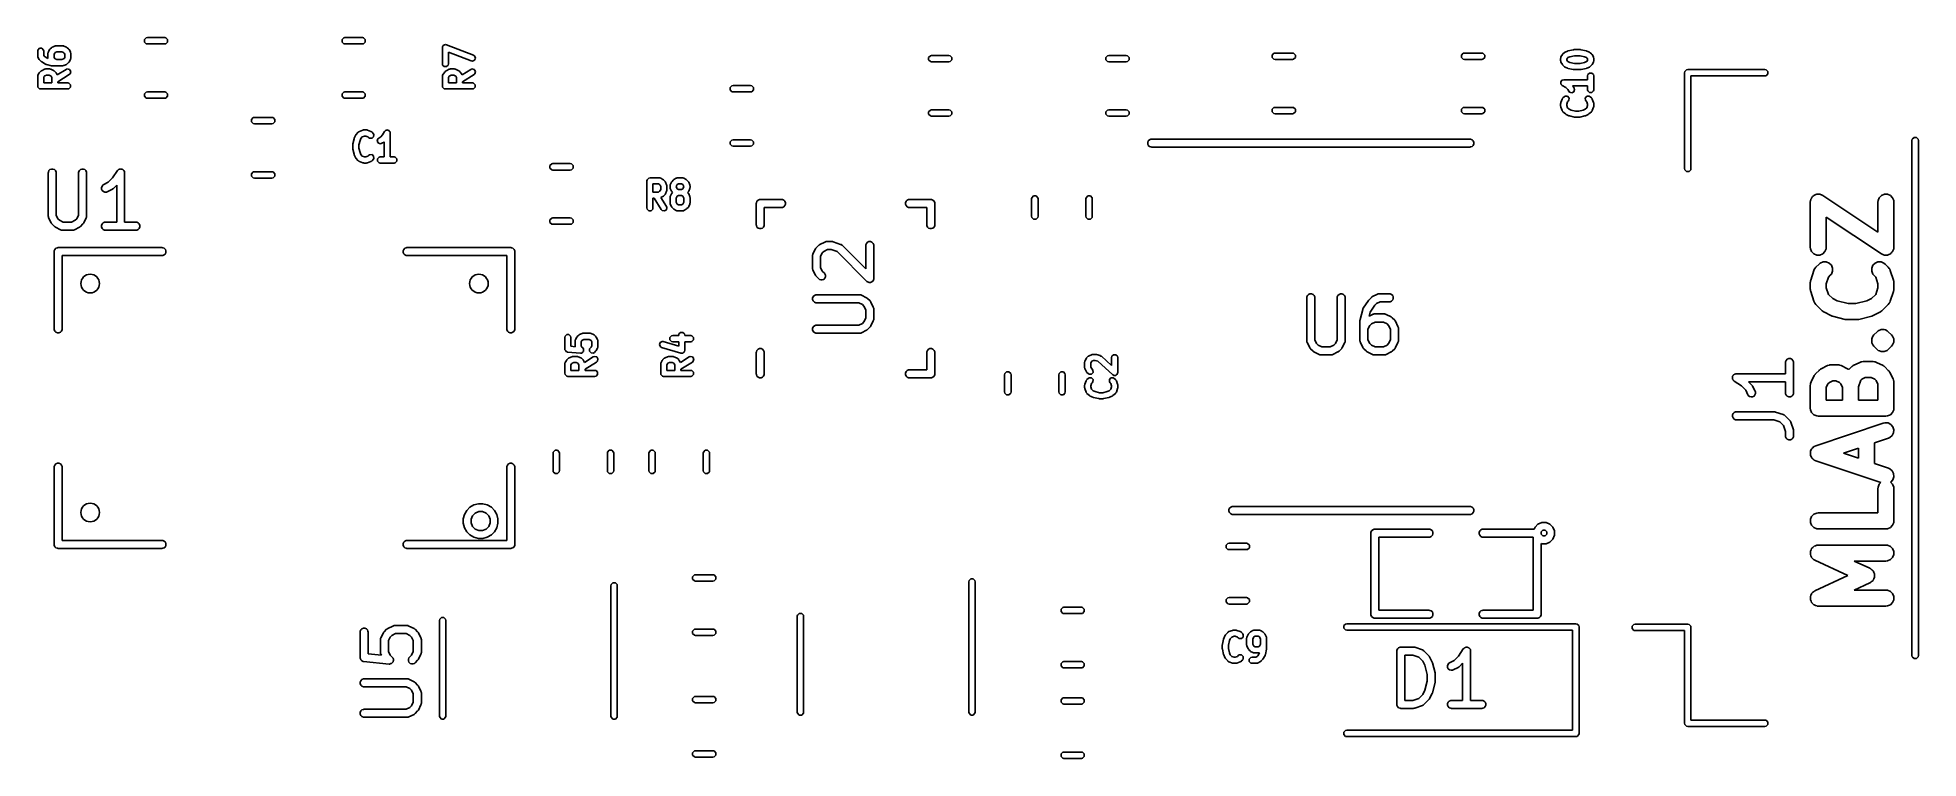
# Model space of a CAD drawing. Extents: x 5.61 to 7, y -4.12 to -3.59.
import ezdxf

# ---------------------------------------------------------------- set-up
doc = ezdxf.new("R2010")
doc.units = 0
doc.header["$MEASUREMENT"] = 0
doc.layers.add('BLACK', color=7, linetype='CONTINUOUS')

msp = doc.modelspace()

# ---------------------------------------------------------------- linework, layer by layer
at = {"layer": 'BLACK', "linetype": 'CONTINUOUS'}
for p, q in [((5.6854, -3.5885), (5.6867, -3.5872)), ((5.6867, -3.5872), (5.6876, -3.587)), ((5.6876, -3.587), (5.7004, -3.587)), ((5.7004, -3.587), (5.7013, -3.5872)), ((5.7013, -3.5872), (5.7026, -3.5885)), ((5.8316, -3.5885), (5.8328, -3.5872)), ((5.8328, -3.5872), (5.8337, -3.587)), ((5.8337, -3.587), (5.8466, -3.587)), ((5.8466, -3.587), (5.8475, -3.5872)), ((5.8475, -3.5872), (5.8487, -3.5885)), ((5.6065, -3.597), (5.6066, -3.5962)), ((5.6065, -3.6004), (5.6065, -3.597)), ((5.6065, -3.6006), (5.6065, -3.6004)), ((5.6065, -3.6007), (5.6065, -3.6006)), ((5.6066, -3.601), (5.6065, -3.6007)), ((5.6066, -3.5962), (5.6078, -3.5949)), ((5.6066, -3.6013), (5.6066, -3.601)), ((5.6067, -3.6014), (5.6066, -3.6013)), ((5.6078, -3.5949), (5.6096, -3.5949)), ((5.6096, -3.5949), (5.6108, -3.5962)), ((5.6108, -3.5962), (5.611, -3.597)), ((5.611, -3.597), (5.611, -3.5999)), ((5.611, -3.5999), (5.6114, -3.6007)), ((5.6114, -3.6007), (5.612, -3.6012)), ((5.612, -3.6012), (5.6141, -3.6025)), ((5.6141, -3.5985), (5.6142, -3.5982)), ((5.6141, -3.5986), (5.6141, -3.5985)), ((5.6141, -3.5987), (5.6141, -3.5986)), ((5.6141, -3.6022), (5.6141, -3.5987)), ((5.6142, -3.5979), (5.6143, -3.5978)), ((5.6142, -3.5982), (5.6142, -3.5979)), ((5.6143, -3.5978), (5.6144, -3.5976)), ((5.6144, -3.5976), (5.6153, -3.5959)), ((5.6153, -3.5959), (5.6155, -3.5956)), ((5.6155, -3.5956), (5.6158, -3.5953)), ((5.6158, -3.5953), (5.6167, -3.5945)), ((5.6167, -3.5945), (5.617, -3.5943)), ((5.617, -3.5943), (5.6173, -3.5941)), ((5.6173, -3.5941), (5.6192, -3.5933)), ((5.6191, -3.5984), (5.6186, -3.5993)), ((5.6186, -3.5993), (5.6186, -3.6016)), ((5.6195, -3.5981), (5.6191, -3.5984)), ((5.6192, -3.5933), (5.6193, -3.5932)), ((5.6193, -3.5932), (5.6197, -3.5931)), ((5.6193, -3.5932), (5.6193, -3.5932)), ((5.6206, -3.5976), (5.6195, -3.5981)), ((5.6197, -3.5931), (5.6201, -3.5931)), ((5.6201, -3.5931), (5.6201, -3.5931)), ((5.6201, -3.5931), (5.6201, -3.5931)), ((5.6201, -3.5931), (5.6249, -3.5931)), ((5.6244, -3.5976), (5.6206, -3.5976)), ((5.6256, -3.5981), (5.6244, -3.5976)), ((5.6249, -3.5931), (5.625, -3.5931)), ((5.6249, -3.5931), (5.6249, -3.5931)), ((5.625, -3.5931), (5.6254, -3.5931)), ((5.6254, -3.5931), (5.6258, -3.5932)), ((5.626, -3.5984), (5.6256, -3.5981)), ((5.6258, -3.5932), (5.6258, -3.5932)), ((5.6258, -3.5932), (5.6258, -3.5933)), ((5.6258, -3.5933), (5.6277, -3.5941)), ((5.6265, -3.5993), (5.626, -3.5984)), ((5.6265, -3.6016), (5.6265, -3.5993)), ((5.6277, -3.5941), (5.628, -3.5943)), ((5.628, -3.5943), (5.6283, -3.5945)), ((5.6283, -3.5945), (5.6293, -3.5953)), ((5.6293, -3.5953), (5.6295, -3.5956)), ((5.6295, -3.5956), (5.6297, -3.5959)), ((5.6297, -3.5959), (5.6307, -3.5976)), ((5.6307, -3.5976), (5.6307, -3.5978)), ((5.6307, -3.5978), (5.6308, -3.5979)), ((5.6308, -3.5979), (5.6308, -3.5982)), ((5.6308, -3.5982), (5.6309, -3.5985)), ((5.6309, -3.5985), (5.6309, -3.5986)), ((5.6309, -3.5986), (5.631, -3.5987)), ((5.631, -3.5987), (5.631, -3.6022)), ((5.6854, -3.5903), (5.6854, -3.5885)), ((5.6867, -3.5916), (5.6854, -3.5903)), ((5.6876, -3.5917), (5.6867, -3.5916)), ((5.7004, -3.5917), (5.6876, -3.5917)), ((5.7013, -3.5916), (5.7004, -3.5917)), ((5.7026, -3.5903), (5.7013, -3.5916)), ((5.7026, -3.5885), (5.7026, -3.5903)), ((5.8316, -3.5903), (5.8316, -3.5885)), ((5.8328, -3.5916), (5.8316, -3.5903)), ((5.8337, -3.5917), (5.8328, -3.5916)), ((5.8466, -3.5917), (5.8337, -3.5917)), ((5.8475, -3.5916), (5.8466, -3.5917)), ((5.8487, -3.5903), (5.8475, -3.5916)), ((5.8487, -3.5885), (5.8487, -3.5903)), ((5.9057, -3.5944), (5.9058, -3.5936)), ((5.9057, -3.6064), (5.9057, -3.5944)), ((5.9058, -3.5936), (5.9061, -3.5933)), ((5.9061, -3.5933), (5.9063, -3.5929)), ((5.9063, -3.5929), (5.9067, -3.5927)), ((5.9067, -3.5927), (5.9071, -3.5924)), ((5.9071, -3.5924), (5.9075, -3.5924)), ((5.9075, -3.5924), (5.9079, -3.5922)), ((5.9079, -3.5922), (5.9087, -3.5923)), ((5.9087, -3.5923), (5.9287, -3.6001)), ((5.9271, -3.6043), (5.9102, -3.5977)), ((5.9102, -3.5977), (5.9102, -3.6064)), ((5.9287, -3.6001), (5.9295, -3.6005)), ((5.9295, -3.6005), (5.9302, -3.6021)), ((6.2652, -3.6017), (6.2665, -3.6004)), ((6.2665, -3.6004), (6.2674, -3.6002)), ((6.2674, -3.6002), (6.2802, -3.6002)), ((6.2802, -3.6002), (6.2811, -3.6004)), ((6.2811, -3.6004), (6.2824, -3.6017)), ((6.3962, -3.6017), (6.3975, -3.6004)), ((6.3975, -3.6004), (6.3984, -3.6002)), ((6.3984, -3.6002), (6.4112, -3.6002)), ((6.4112, -3.6002), (6.4121, -3.6004)), ((6.4121, -3.6004), (6.4134, -3.6017)), ((6.5191, -3.5999), (6.5204, -3.5986)), ((6.5191, -3.6017), (6.5191, -3.5999)), ((6.5204, -3.5986), (6.5213, -3.5984)), ((6.5213, -3.5984), (6.5341, -3.5984)), ((6.5341, -3.5984), (6.535, -3.5986)), ((6.535, -3.5986), (6.5363, -3.5999)), ((6.5363, -3.5999), (6.5363, -3.6017)), ((6.6591, -3.5999), (6.6604, -3.5986)), ((6.6591, -3.6017), (6.6591, -3.5999)), ((6.6604, -3.5986), (6.6613, -3.5984)), ((6.6613, -3.5984), (6.6741, -3.5984)), ((6.6741, -3.5984), (6.675, -3.5986)), ((6.675, -3.5986), (6.6763, -3.5999)), ((6.6763, -3.5999), (6.6763, -3.6017)), ((6.7327, -3.6013), (6.7337, -3.5996)), ((6.7337, -3.5996), (6.7339, -3.5993)), ((6.7339, -3.5993), (6.7341, -3.5991)), ((6.7341, -3.5991), (6.7351, -3.5982)), ((6.7351, -3.5982), (6.7354, -3.598)), ((6.7354, -3.598), (6.7357, -3.5978)), ((6.7357, -3.5978), (6.7376, -3.597)), ((6.7376, -3.597), (6.7378, -3.5969)), ((6.7378, -3.5969), (6.738, -3.5968)), ((6.7392, -3.6012), (6.7378, -3.6018)), ((6.738, -3.5968), (6.7418, -3.596)), ((6.7426, -3.6004), (6.7392, -3.6012)), ((6.7418, -3.596), (6.7421, -3.596)), ((6.7421, -3.596), (6.7423, -3.5959)), ((6.7423, -3.5959), (6.7471, -3.5959)), ((6.7468, -3.6004), (6.7426, -3.6004)), ((6.7502, -3.6012), (6.7468, -3.6004)), ((6.7471, -3.5959), (6.7473, -3.596)), ((6.7473, -3.596), (6.7476, -3.596)), ((6.7476, -3.596), (6.7514, -3.5968)), ((6.7515, -3.6018), (6.7502, -3.6012)), ((6.7514, -3.5968), (6.7516, -3.5969)), ((6.7516, -3.5969), (6.7518, -3.597)), ((6.7518, -3.597), (6.7537, -3.5978)), ((6.7537, -3.5978), (6.754, -3.598)), ((6.754, -3.598), (6.7543, -3.5982)), ((6.7543, -3.5982), (6.7552, -3.5991)), ((6.7552, -3.5991), (6.7555, -3.5993)), ((6.7555, -3.5993), (6.7557, -3.5996)), ((6.7557, -3.5996), (6.7567, -3.6013)), ((5.6066, -3.6153), (5.6066, -3.615)), ((5.6066, -3.615), (5.6067, -3.615)), ((5.6067, -3.6015), (5.6067, -3.6014)), ((5.6077, -3.6033), (5.6067, -3.6015)), ((5.6067, -3.6148), (5.6077, -3.6131)), ((5.6067, -3.615), (5.6067, -3.6148)), ((5.6079, -3.6035), (5.6077, -3.6033)), ((5.6077, -3.6131), (5.6079, -3.6128)), ((5.6082, -3.6038), (5.6079, -3.6035)), ((5.6079, -3.6128), (5.6082, -3.6125)), ((5.6091, -3.6047), (5.6082, -3.6038)), ((5.6082, -3.6125), (5.6091, -3.6116)), ((5.6093, -3.6048), (5.6091, -3.6047)), ((5.6091, -3.6116), (5.6094, -3.6115)), ((5.6095, -3.6049), (5.6093, -3.6048)), ((5.6094, -3.6115), (5.6097, -3.6113)), ((5.6123, -3.6067), (5.6095, -3.6049)), ((5.6097, -3.6113), (5.6116, -3.6104)), ((5.6119, -3.6152), (5.6114, -3.6156)), ((5.6116, -3.6104), (5.6116, -3.6104)), ((5.6116, -3.6104), (5.6117, -3.6104)), ((5.6117, -3.6104), (5.612, -3.6103)), ((5.613, -3.6147), (5.6119, -3.6152)), ((5.612, -3.6103), (5.6124, -3.6102)), ((5.6126, -3.6068), (5.6123, -3.6067)), ((5.6124, -3.6102), (5.6125, -3.6102)), ((5.6125, -3.6102), (5.6125, -3.6102)), ((5.6125, -3.6102), (5.6154, -3.6102)), ((5.613, -3.6069), (5.6126, -3.6068)), ((5.6168, -3.6078), (5.613, -3.6069)), ((5.6149, -3.6147), (5.613, -3.6147)), ((5.6141, -3.6023), (5.6141, -3.6022)), ((5.6141, -3.6024), (5.6141, -3.6023)), ((5.6141, -3.6025), (5.6141, -3.6024)), ((5.616, -3.6152), (5.6149, -3.6147)), ((5.6154, -3.6102), (5.6154, -3.6102)), ((5.6154, -3.6102), (5.6158, -3.6103)), ((5.6154, -3.6102), (5.6154, -3.6102)), ((5.6158, -3.6103), (5.6162, -3.6104)), ((5.6164, -3.6156), (5.616, -3.6152)), ((5.6162, -3.6104), (5.6162, -3.6104)), ((5.6162, -3.6104), (5.6163, -3.6104)), ((5.6163, -3.6104), (5.6182, -3.6113)), ((5.617, -3.6078), (5.6168, -3.6078)), ((5.6173, -3.6078), (5.617, -3.6078)), ((5.6249, -3.6078), (5.6173, -3.6078)), ((5.6182, -3.6113), (5.6185, -3.6115)), ((5.6185, -3.6115), (5.6188, -3.6116)), ((5.6186, -3.6016), (5.6191, -3.6025)), ((5.6188, -3.6116), (5.6197, -3.6125)), ((5.6191, -3.6025), (5.6195, -3.6028)), ((5.6195, -3.6028), (5.6206, -3.6033)), ((5.6197, -3.6125), (5.62, -3.6128)), ((5.62, -3.6128), (5.6202, -3.6131)), ((5.6202, -3.6131), (5.621, -3.6146)), ((5.6206, -3.6033), (5.6244, -3.6033)), ((5.621, -3.6146), (5.6275, -3.6105)), ((5.6299, -3.6144), (5.6214, -3.6197)), ((5.6244, -3.6033), (5.6256, -3.6028)), ((5.625, -3.6078), (5.6249, -3.6078)), ((5.6249, -3.6078), (5.6249, -3.6078)), ((5.6254, -3.6077), (5.625, -3.6078)), ((5.6258, -3.6077), (5.6254, -3.6077)), ((5.6256, -3.6028), (5.626, -3.6025)), ((5.6277, -3.6068), (5.6258, -3.6076)), ((5.6258, -3.6076), (5.6258, -3.6077)), ((5.6258, -3.6077), (5.6258, -3.6077)), ((5.626, -3.6025), (5.6265, -3.6016)), ((5.6275, -3.6105), (5.6283, -3.6102)), ((5.628, -3.6066), (5.6277, -3.6068)), ((5.6283, -3.6064), (5.628, -3.6066)), ((5.6293, -3.6055), (5.6283, -3.6064)), ((5.6283, -3.6102), (5.63, -3.6106)), ((5.6295, -3.6053), (5.6293, -3.6055)), ((5.6297, -3.605), (5.6295, -3.6053)), ((5.6307, -3.6033), (5.6297, -3.605)), ((5.6305, -3.6137), (5.6299, -3.6144)), ((5.63, -3.6106), (5.6309, -3.6121)), ((5.6309, -3.6121), (5.6305, -3.6137)), ((5.6308, -3.603), (5.6307, -3.6031)), ((5.6307, -3.6031), (5.6307, -3.6033)), ((5.6309, -3.6024), (5.6308, -3.6027)), ((5.6308, -3.6027), (5.6308, -3.603)), ((5.631, -3.6022), (5.6309, -3.6023)), ((5.6309, -3.6023), (5.6309, -3.6024)), ((5.9058, -3.6073), (5.9057, -3.6064)), ((5.9071, -3.6085), (5.9058, -3.6073)), ((5.9058, -3.6153), (5.9058, -3.615)), ((5.9058, -3.615), (5.9059, -3.615)), ((5.9059, -3.6148), (5.9069, -3.6131)), ((5.9059, -3.615), (5.9059, -3.6148)), ((5.9069, -3.6131), (5.9071, -3.6128)), ((5.9088, -3.6085), (5.9071, -3.6085)), ((5.9071, -3.6128), (5.9074, -3.6125)), ((5.9074, -3.6125), (5.9083, -3.6116)), ((5.9083, -3.6116), (5.9086, -3.6115)), ((5.9086, -3.6115), (5.9089, -3.6113)), ((5.91, -3.6073), (5.9088, -3.6085)), ((5.9089, -3.6113), (5.9108, -3.6104)), ((5.9102, -3.6064), (5.91, -3.6073)), ((5.9111, -3.6152), (5.9107, -3.6156)), ((5.9108, -3.6104), (5.9108, -3.6104)), ((5.9108, -3.6104), (5.9109, -3.6104)), ((5.9109, -3.6104), (5.9113, -3.6103)), ((5.9122, -3.6147), (5.9111, -3.6152)), ((5.9113, -3.6103), (5.9117, -3.6102)), ((5.9117, -3.6102), (5.9117, -3.6102)), ((5.9117, -3.6102), (5.9117, -3.6102)), ((5.9117, -3.6102), (5.9146, -3.6102)), ((5.9141, -3.6147), (5.9122, -3.6147)), ((5.9152, -3.6152), (5.9141, -3.6147)), ((5.9146, -3.6102), (5.9147, -3.6102)), ((5.9146, -3.6102), (5.9146, -3.6102)), ((5.9147, -3.6102), (5.915, -3.6103)), ((5.915, -3.6103), (5.9154, -3.6104)), ((5.9157, -3.6156), (5.9152, -3.6152)), ((5.9154, -3.6104), (5.9155, -3.6104)), ((5.9155, -3.6104), (5.9155, -3.6104)), ((5.9155, -3.6104), (5.9174, -3.6113)), ((5.9174, -3.6113), (5.9177, -3.6115)), ((5.9177, -3.6115), (5.918, -3.6116)), ((5.918, -3.6116), (5.9189, -3.6125)), ((5.9189, -3.6125), (5.9192, -3.6128)), ((5.9192, -3.6128), (5.9194, -3.6131)), ((5.9194, -3.6131), (5.9203, -3.6146)), ((5.9203, -3.6146), (5.9267, -3.6105)), ((5.9291, -3.6144), (5.9206, -3.6197)), ((5.9267, -3.6105), (5.9275, -3.6102)), ((5.928, -3.6044), (5.9271, -3.6043)), ((5.9275, -3.6102), (5.9292, -3.6106)), ((5.9295, -3.6037), (5.928, -3.6044)), ((5.9298, -3.6137), (5.9291, -3.6144)), ((5.9292, -3.6106), (5.9301, -3.6121)), ((5.9302, -3.6021), (5.9295, -3.6037)), ((5.9301, -3.6121), (5.9298, -3.6137)), ((6.2652, -3.6035), (6.2652, -3.6017)), ((6.2665, -3.6048), (6.2652, -3.6035)), ((6.2674, -3.605), (6.2665, -3.6048)), ((6.2802, -3.605), (6.2674, -3.605)), ((6.2811, -3.6048), (6.2802, -3.605)), ((6.2824, -3.6035), (6.2811, -3.6048)), ((6.2824, -3.6017), (6.2824, -3.6035)), ((6.3962, -3.6035), (6.3962, -3.6017)), ((6.3975, -3.6048), (6.3962, -3.6035)), ((6.3984, -3.605), (6.3975, -3.6048)), ((6.4112, -3.605), (6.3984, -3.605)), ((6.4121, -3.6048), (6.4112, -3.605)), ((6.4134, -3.6035), (6.4121, -3.6048)), ((6.4134, -3.6017), (6.4134, -3.6035)), ((6.5204, -3.603), (6.5191, -3.6017)), ((6.5213, -3.6031), (6.5204, -3.603)), ((6.5341, -3.6031), (6.5213, -3.6031)), ((6.535, -3.603), (6.5341, -3.6031)), ((6.5363, -3.6017), (6.535, -3.603)), ((6.6604, -3.603), (6.6591, -3.6017)), ((6.6613, -3.6031), (6.6604, -3.603)), ((6.6741, -3.6031), (6.6613, -3.6031)), ((6.675, -3.603), (6.6741, -3.6031)), ((6.6763, -3.6017), (6.675, -3.603)), ((6.7324, -3.6024), (6.7325, -3.6023)), ((6.7324, -3.6042), (6.7324, -3.6024)), ((6.7325, -3.6043), (6.7324, -3.6042)), ((6.7325, -3.6019), (6.7326, -3.6016)), ((6.7325, -3.6022), (6.7325, -3.6019)), ((6.7325, -3.6023), (6.7325, -3.6022)), ((6.7325, -3.6044), (6.7325, -3.6043)), ((6.7325, -3.6047), (6.7325, -3.6044)), ((6.7326, -3.605), (6.7325, -3.6047)), ((6.7326, -3.6016), (6.7327, -3.6015)), ((6.7327, -3.6051), (6.7326, -3.605)), ((6.7327, -3.6015), (6.7327, -3.6013)), ((6.7327, -3.6052), (6.7327, -3.6051)), ((6.7337, -3.607), (6.7327, -3.6052)), ((6.7339, -3.6072), (6.7337, -3.607)), ((6.7341, -3.6075), (6.7339, -3.6072)), ((6.7351, -3.6084), (6.7341, -3.6075)), ((6.7354, -3.6086), (6.7351, -3.6084)), ((6.7357, -3.6088), (6.7354, -3.6086)), ((6.7376, -3.6096), (6.7357, -3.6088)), ((6.7374, -3.6021), (6.7369, -3.603)), ((6.7369, -3.603), (6.7369, -3.6036)), ((6.7369, -3.6036), (6.7374, -3.6044)), ((6.7378, -3.6018), (6.7374, -3.6021)), ((6.7374, -3.6044), (6.7378, -3.6048)), ((6.7378, -3.6097), (6.7376, -3.6096)), ((6.7378, -3.6048), (6.7392, -3.6054)), ((6.738, -3.6098), (6.7378, -3.6097)), ((6.7418, -3.6106), (6.738, -3.6098)), ((6.7392, -3.6054), (6.7426, -3.6062)), ((6.7421, -3.6106), (6.7418, -3.6106)), ((6.7423, -3.6107), (6.7421, -3.6106)), ((6.7471, -3.6107), (6.7423, -3.6107)), ((6.7426, -3.6062), (6.7468, -3.6062)), ((6.7468, -3.6062), (6.7502, -3.6054)), ((6.7473, -3.6106), (6.7471, -3.6107)), ((6.7476, -3.6106), (6.7473, -3.6106)), ((6.7514, -3.6098), (6.7476, -3.6106)), ((6.7502, -3.6054), (6.7515, -3.6048)), ((6.7516, -3.6097), (6.7514, -3.6098)), ((6.752, -3.6021), (6.7515, -3.6018)), ((6.7515, -3.6048), (6.752, -3.6044)), ((6.7518, -3.6096), (6.7516, -3.6097)), ((6.7537, -3.6088), (6.7518, -3.6096)), ((6.7524, -3.603), (6.752, -3.6021)), ((6.752, -3.6044), (6.7524, -3.6036)), ((6.7524, -3.6036), (6.7524, -3.603)), ((6.7524, -3.6153), (6.7526, -3.6144)), ((6.7526, -3.6144), (6.7538, -3.6132)), ((6.754, -3.6086), (6.7537, -3.6088)), ((6.7538, -3.6132), (6.7555, -3.6132)), ((6.7543, -3.6084), (6.754, -3.6086)), ((6.7552, -3.6075), (6.7543, -3.6084)), ((6.7555, -3.6072), (6.7552, -3.6075)), ((6.7557, -3.607), (6.7555, -3.6072)), ((6.7555, -3.6132), (6.7568, -3.6144)), ((6.7567, -3.6052), (6.7557, -3.607)), ((6.7567, -3.6013), (6.7567, -3.6015)), ((6.7567, -3.6015), (6.7568, -3.6016)), ((6.7568, -3.605), (6.7567, -3.6051)), ((6.7567, -3.6051), (6.7567, -3.6052)), ((6.7568, -3.6016), (6.7568, -3.6019)), ((6.7568, -3.6019), (6.7569, -3.6022)), ((6.7569, -3.6044), (6.7568, -3.6047)), ((6.7568, -3.6047), (6.7568, -3.605)), ((6.7568, -3.6144), (6.7569, -3.6153)), ((6.7569, -3.6022), (6.7569, -3.6023)), ((6.7569, -3.6023), (6.7569, -3.6024)), ((6.7569, -3.6024), (6.7569, -3.6042)), ((6.7569, -3.6042), (6.7569, -3.6043)), ((6.7569, -3.6043), (6.7569, -3.6044)), ((6.8241, -3.613), (6.8243, -3.6121)), ((6.8241, -3.6839), (6.8241, -3.613)), ((6.8243, -3.6121), (6.8256, -3.6108)), ((6.8256, -3.6108), (6.8265, -3.6106)), ((6.8265, -3.6106), (6.8835, -3.6106)), ((6.8835, -3.6106), (6.8844, -3.6108)), ((6.8844, -3.6152), (6.8835, -3.6154)), ((6.8844, -3.6108), (6.8857, -3.6121)), ((6.8857, -3.6139), (6.8844, -3.6152)), ((6.8857, -3.6121), (6.8857, -3.6139)), ((5.6065, -3.6156), (5.6066, -3.6153)), ((5.6065, -3.6157), (5.6065, -3.6156)), ((5.6065, -3.6159), (5.6065, -3.6157)), ((5.6065, -3.6227), (5.6065, -3.6159)), ((5.6066, -3.6236), (5.6065, -3.6227)), ((5.6078, -3.6248), (5.6066, -3.6236)), ((5.6087, -3.625), (5.6078, -3.6248)), ((5.6287, -3.625), (5.6087, -3.625)), ((5.6114, -3.6156), (5.611, -3.6165)), ((5.611, -3.6165), (5.611, -3.6205)), ((5.611, -3.6205), (5.6169, -3.6205)), ((5.6169, -3.6165), (5.6164, -3.6156)), ((5.6169, -3.6205), (5.6169, -3.6165)), ((5.6214, -3.6197), (5.6214, -3.6205)), ((5.6214, -3.6205), (5.6287, -3.6205)), ((5.6287, -3.6205), (5.6296, -3.6207)), ((5.6296, -3.6248), (5.6287, -3.625)), ((5.6296, -3.6207), (5.6308, -3.6219)), ((5.6308, -3.6236), (5.6296, -3.6248)), ((5.6308, -3.6219), (5.6308, -3.6236)), ((5.6854, -3.6286), (5.6867, -3.6273)), ((5.6854, -3.6304), (5.6854, -3.6286)), ((5.6867, -3.6273), (5.6876, -3.6272)), ((5.6876, -3.6272), (5.7004, -3.6272)), ((5.7004, -3.6272), (5.7013, -3.6273)), ((5.7013, -3.6273), (5.7026, -3.6286)), ((5.7026, -3.6286), (5.7026, -3.6304)), ((5.8316, -3.6286), (5.8328, -3.6273)), ((5.8316, -3.6304), (5.8316, -3.6286)), ((5.8328, -3.6273), (5.8337, -3.6272)), ((5.8337, -3.6272), (5.8466, -3.6272)), ((5.8466, -3.6272), (5.8475, -3.6273)), ((5.8475, -3.6273), (5.8487, -3.6286)), ((5.8487, -3.6286), (5.8487, -3.6304)), ((5.9057, -3.6156), (5.9058, -3.6153)), ((5.9057, -3.6157), (5.9057, -3.6156)), ((5.9057, -3.6159), (5.9057, -3.6157)), ((5.9057, -3.6227), (5.9057, -3.6159)), ((5.9058, -3.6236), (5.9057, -3.6227)), ((5.9071, -3.6248), (5.9058, -3.6236)), ((5.9079, -3.625), (5.9071, -3.6248)), ((5.9279, -3.625), (5.9079, -3.625)), ((5.9107, -3.6156), (5.9102, -3.6165)), ((5.9102, -3.6165), (5.9102, -3.6205)), ((5.9102, -3.6205), (5.9161, -3.6205)), ((5.9161, -3.6165), (5.9157, -3.6156)), ((5.9161, -3.6205), (5.9161, -3.6165)), ((5.9206, -3.6197), (5.9206, -3.6205)), ((5.9206, -3.6205), (5.9279, -3.6205)), ((5.9279, -3.6205), (5.9288, -3.6207)), ((5.9288, -3.6248), (5.9279, -3.625)), ((5.9288, -3.6207), (5.93, -3.6219)), ((5.93, -3.6236), (5.9288, -3.6248)), ((5.93, -3.6219), (5.93, -3.6236)), ((6.1185, -3.6239), (6.1198, -3.6226)), ((6.1185, -3.6257), (6.1185, -3.6239)), ((6.1198, -3.627), (6.1185, -3.6257)), ((6.1198, -3.6226), (6.1207, -3.6224)), ((6.1207, -3.6272), (6.1198, -3.627)), ((6.1207, -3.6224), (6.1335, -3.6224)), ((6.1335, -3.6272), (6.1207, -3.6272)), ((6.1335, -3.6224), (6.1344, -3.6226)), ((6.1344, -3.627), (6.1335, -3.6272)), ((6.1344, -3.6226), (6.1357, -3.6239)), ((6.1357, -3.6257), (6.1344, -3.627)), ((6.1357, -3.6239), (6.1357, -3.6257)), ((6.7325, -3.6201), (6.7326, -3.6199)), ((6.7326, -3.6207), (6.7325, -3.6201)), ((6.7326, -3.6196), (6.733, -3.6191)), ((6.7326, -3.6199), (6.7326, -3.6196)), ((6.7326, -3.6213), (6.7326, -3.6207)), ((6.7328, -3.6215), (6.7326, -3.6213)), ((6.7329, -3.6218), (6.7328, -3.6215)), ((6.7335, -3.6224), (6.7329, -3.6218)), ((6.733, -3.6191), (6.7333, -3.6186)), ((6.7333, -3.6186), (6.7336, -3.6186)), ((6.7362, -3.624), (6.7335, -3.6224)), ((6.7336, -3.6186), (6.7338, -3.6184)), ((6.7338, -3.6184), (6.7347, -3.6182)), ((6.7347, -3.6182), (6.7524, -3.6182)), ((6.7377, -3.6253), (6.7362, -3.624)), ((6.7384, -3.6267), (6.7377, -3.6253)), ((6.739, -3.6273), (6.7384, -3.6267)), ((6.7407, -3.6278), (6.739, -3.6273)), ((6.7422, -3.627), (6.7407, -3.6278)), ((6.7524, -3.6227), (6.7413, -3.6227)), ((6.7413, -3.6227), (6.7414, -3.6228)), ((6.7414, -3.6228), (6.7424, -3.6245)), ((6.7426, -3.6253), (6.7422, -3.627)), ((6.7424, -3.6245), (6.7426, -3.6253)), ((6.7524, -3.6182), (6.7524, -3.6153)), ((6.7524, -3.6256), (6.7524, -3.6227)), ((6.7526, -3.6264), (6.7524, -3.6256)), ((6.7538, -3.6277), (6.7526, -3.6264)), ((6.7555, -3.6277), (6.7538, -3.6277)), ((6.7568, -3.6264), (6.7555, -3.6277)), ((6.7569, -3.6256), (6.7568, -3.6264)), ((6.7569, -3.6153), (6.7569, -3.6256)), ((6.8835, -3.6154), (6.8288, -3.6154)), ((6.8288, -3.6154), (6.8288, -3.6839)), ((5.6867, -3.6317), (5.6854, -3.6304)), ((5.6876, -3.6319), (5.6867, -3.6317)), ((5.7004, -3.6319), (5.6876, -3.6319)), ((5.7013, -3.6317), (5.7004, -3.6319)), ((5.7026, -3.6304), (5.7013, -3.6317)), ((5.8328, -3.6317), (5.8316, -3.6304)), ((5.8337, -3.6319), (5.8328, -3.6317)), ((5.8466, -3.6319), (5.8337, -3.6319)), ((5.8475, -3.6317), (5.8466, -3.6319)), ((5.8487, -3.6304), (5.8475, -3.6317)), ((6.2652, -3.6419), (6.2665, -3.6406)), ((6.2652, -3.6437), (6.2652, -3.6419)), ((6.2665, -3.6406), (6.2674, -3.6404)), ((6.2674, -3.6404), (6.2802, -3.6404)), ((6.2802, -3.6404), (6.2811, -3.6406)), ((6.2811, -3.6406), (6.2824, -3.6419)), ((6.2824, -3.6419), (6.2824, -3.6437)), ((6.3962, -3.6419), (6.3975, -3.6406)), ((6.3962, -3.6437), (6.3962, -3.6419)), ((6.3975, -3.6406), (6.3984, -3.6404)), ((6.3984, -3.6404), (6.4112, -3.6404)), ((6.4112, -3.6404), (6.4121, -3.6406)), ((6.4121, -3.6406), (6.4134, -3.6419)), ((6.4134, -3.6419), (6.4134, -3.6437)), ((6.5191, -3.64), (6.5204, -3.6388)), ((6.5191, -3.6418), (6.5191, -3.64)), ((6.5204, -3.6431), (6.5191, -3.6418)), ((6.5204, -3.6388), (6.5213, -3.6386)), ((6.5213, -3.6386), (6.5341, -3.6386)), ((6.5341, -3.6386), (6.535, -3.6388)), ((6.535, -3.6388), (6.5363, -3.64)), ((6.5363, -3.6418), (6.535, -3.6431)), ((6.5363, -3.64), (6.5363, -3.6418)), ((6.6591, -3.64), (6.6604, -3.6388)), ((6.6591, -3.6418), (6.6591, -3.64)), ((6.6604, -3.6431), (6.6591, -3.6418)), ((6.6604, -3.6388), (6.6613, -3.6386)), ((6.6613, -3.6386), (6.6741, -3.6386)), ((6.6741, -3.6386), (6.675, -3.6388)), ((6.675, -3.6388), (6.6763, -3.64)), ((6.6763, -3.6418), (6.675, -3.6431)), ((6.6763, -3.64), (6.6763, -3.6418)), ((6.7324, -3.6359), (6.7325, -3.6355)), ((6.7324, -3.6376), (6.7324, -3.6359)), ((6.7325, -3.638), (6.7324, -3.6376)), ((6.7325, -3.6355), (6.7326, -3.6351)), ((6.7326, -3.6384), (6.7325, -3.638)), ((6.7326, -3.6351), (6.7335, -3.6325)), ((6.7335, -3.6409), (6.7326, -3.6384)), ((6.7335, -3.6325), (6.7336, -3.6324)), ((6.7336, -3.6411), (6.7335, -3.6409)), ((6.7336, -3.6323), (6.7338, -3.6321)), ((6.7336, -3.6324), (6.7336, -3.6323)), ((6.7338, -3.6414), (6.7336, -3.6411)), ((6.7336, -3.6411), (6.7336, -3.6411)), ((6.7338, -3.6321), (6.734, -3.6318)), ((6.734, -3.6417), (6.7338, -3.6414)), ((6.734, -3.6317), (6.7341, -3.6316)), ((6.734, -3.6318), (6.734, -3.6317)), ((6.7341, -3.6418), (6.734, -3.6417)), ((6.734, -3.6417), (6.734, -3.6417)), ((6.7341, -3.6316), (6.7351, -3.6308)), ((6.736, -3.6435), (6.7341, -3.6418)), ((6.7351, -3.6308), (6.7358, -3.6303)), ((6.7358, -3.6303), (6.7376, -3.6304)), ((6.7376, -3.6346), (6.7369, -3.6363)), ((6.7369, -3.6363), (6.7369, -3.6372)), ((6.7369, -3.6372), (6.7376, -3.6389)), ((6.7376, -3.6304), (6.7387, -3.6317)), ((6.7381, -3.6341), (6.7376, -3.6346)), ((6.7376, -3.6389), (6.7388, -3.64)), ((6.7386, -3.6334), (6.7381, -3.6341)), ((6.7387, -3.6317), (6.7386, -3.6334)), ((6.7388, -3.64), (6.7402, -3.6406)), ((6.7402, -3.6406), (6.7435, -3.6413)), ((6.7435, -3.6413), (6.7459, -3.6413)), ((6.7459, -3.6413), (6.7492, -3.6406)), ((6.7492, -3.6406), (6.7506, -3.64)), ((6.7506, -3.64), (6.7518, -3.6389)), ((6.7507, -3.6317), (6.7518, -3.6304)), ((6.7508, -3.6334), (6.7507, -3.6317)), ((6.7513, -3.6341), (6.7508, -3.6334)), ((6.7518, -3.6346), (6.7513, -3.6341)), ((6.7518, -3.6304), (6.7535, -3.6303)), ((6.7524, -3.6363), (6.7518, -3.6346)), ((6.7518, -3.6389), (6.7524, -3.6372)), ((6.7524, -3.6372), (6.7524, -3.6363)), ((6.7552, -3.6418), (6.7533, -3.6435)), ((6.7535, -3.6303), (6.7543, -3.6308)), ((6.7543, -3.6308), (6.7552, -3.6316)), ((6.7552, -3.6316), (6.7553, -3.6317)), ((6.7553, -3.6417), (6.7552, -3.6418)), ((6.7553, -3.6317), (6.7554, -3.6318)), ((6.7554, -3.6417), (6.7553, -3.6417)), ((6.7554, -3.6318), (6.7556, -3.6321)), ((6.7556, -3.6414), (6.7554, -3.6417)), ((6.7556, -3.6321), (6.7558, -3.6323)), ((6.7558, -3.6411), (6.7556, -3.6414)), ((6.7558, -3.6323), (6.7558, -3.6324)), ((6.7558, -3.6324), (6.7558, -3.6325)), ((6.7558, -3.6325), (6.7568, -3.6351)), ((6.7568, -3.6384), (6.7558, -3.6409)), ((6.7558, -3.6409), (6.7558, -3.6411)), ((6.7558, -3.6411), (6.7558, -3.6411)), ((6.7568, -3.6351), (6.7569, -3.6355)), ((6.7569, -3.638), (6.7568, -3.6384)), ((6.7569, -3.6355), (6.7569, -3.6359)), ((6.7569, -3.6359), (6.7569, -3.6376)), ((6.7569, -3.6376), (6.7569, -3.638)), ((5.7646, -3.6475), (5.7659, -3.6462)), ((5.7646, -3.6493), (5.7646, -3.6475)), ((5.7659, -3.6506), (5.7646, -3.6493)), ((5.7659, -3.6462), (5.7668, -3.6461)), ((5.7668, -3.6508), (5.7659, -3.6506)), ((5.7668, -3.6461), (5.7796, -3.6461)), ((5.7796, -3.6508), (5.7668, -3.6508)), ((5.7796, -3.6461), (5.7805, -3.6462)), ((5.7805, -3.6506), (5.7796, -3.6508)), ((5.7805, -3.6462), (5.7818, -3.6475)), ((5.7818, -3.6493), (5.7805, -3.6506)), ((5.7818, -3.6475), (5.7818, -3.6493)), ((5.8435, -3.657), (5.8436, -3.6569)), ((5.8436, -3.6569), (5.8437, -3.6568)), ((5.8437, -3.6568), (5.844, -3.6566)), ((5.844, -3.6566), (5.8442, -3.6564)), ((5.8442, -3.6564), (5.8443, -3.6564)), ((5.8443, -3.6564), (5.8444, -3.6564)), ((5.8444, -3.6564), (5.847, -3.6554)), ((5.847, -3.6554), (5.8474, -3.6553)), ((5.8474, -3.6553), (5.8478, -3.6553)), ((5.8478, -3.6553), (5.8495, -3.6553)), ((5.8495, -3.6553), (5.8499, -3.6553)), ((5.8499, -3.6553), (5.8503, -3.6554)), ((5.8503, -3.6554), (5.8528, -3.6564)), ((5.8528, -3.6564), (5.853, -3.6564)), ((5.853, -3.6564), (5.853, -3.6564)), ((5.853, -3.6564), (5.8533, -3.6566)), ((5.8533, -3.6566), (5.8536, -3.6568)), ((5.8536, -3.6568), (5.8536, -3.6569)), ((5.8536, -3.6569), (5.8537, -3.657)), ((5.8614, -3.659), (5.863, -3.6564)), ((5.863, -3.6564), (5.8636, -3.6557)), ((5.8636, -3.6557), (5.8638, -3.6556)), ((5.8638, -3.6556), (5.864, -3.6554)), ((5.864, -3.6554), (5.8646, -3.6554)), ((5.8646, -3.6554), (5.8652, -3.6553)), ((5.8652, -3.6553), (5.8655, -3.6554)), ((5.8655, -3.6554), (5.8658, -3.6554)), ((5.8658, -3.6554), (5.8662, -3.6559)), ((5.8662, -3.6559), (5.8667, -3.6562)), ((5.8667, -3.6562), (5.8668, -3.6565)), ((5.8668, -3.6565), (5.867, -3.6567)), ((5.867, -3.6567), (5.8672, -3.6575)), ((6.2665, -3.6449), (6.2652, -3.6437)), ((6.2674, -3.6451), (6.2665, -3.6449)), ((6.2802, -3.6451), (6.2674, -3.6451)), ((6.2811, -3.6449), (6.2802, -3.6451)), ((6.2824, -3.6437), (6.2811, -3.6449)), ((6.3975, -3.6449), (6.3962, -3.6437)), ((6.3984, -3.6451), (6.3975, -3.6449)), ((6.4112, -3.6451), (6.3984, -3.6451)), ((6.4121, -3.6449), (6.4112, -3.6451)), ((6.4134, -3.6437), (6.4121, -3.6449)), ((6.5213, -3.6433), (6.5204, -3.6431)), ((6.5341, -3.6433), (6.5213, -3.6433)), ((6.535, -3.6431), (6.5341, -3.6433)), ((6.6613, -3.6433), (6.6604, -3.6431)), ((6.6741, -3.6433), (6.6613, -3.6433)), ((6.675, -3.6431), (6.6741, -3.6433)), ((6.7363, -3.6437), (6.736, -3.6435)), ((6.7366, -3.6439), (6.7363, -3.6437)), ((6.7385, -3.6448), (6.7366, -3.6439)), ((6.7387, -3.6448), (6.7385, -3.6448)), ((6.739, -3.6449), (6.7387, -3.6448)), ((6.7428, -3.6458), (6.739, -3.6449)), ((6.743, -3.6458), (6.7428, -3.6458)), ((6.7433, -3.6458), (6.743, -3.6458)), ((6.7461, -3.6458), (6.7433, -3.6458)), ((6.7464, -3.6458), (6.7461, -3.6458)), ((6.7466, -3.6458), (6.7464, -3.6458)), ((6.7504, -3.6449), (6.7466, -3.6458)), ((6.7506, -3.6448), (6.7504, -3.6449)), ((6.7508, -3.6448), (6.7506, -3.6448)), ((6.7528, -3.6439), (6.7508, -3.6448)), ((6.753, -3.6437), (6.7528, -3.6439)), ((6.7533, -3.6435), (6.753, -3.6437)), ((5.8395, -3.6661), (5.8396, -3.6658)), ((5.8395, -3.669), (5.8395, -3.6661)), ((5.8396, -3.6692), (5.8395, -3.669)), ((5.8396, -3.6656), (5.8404, -3.6618)), ((5.8396, -3.6658), (5.8396, -3.6656)), ((5.8396, -3.6694), (5.8396, -3.6692)), ((5.8404, -3.6733), (5.8396, -3.6694)), ((5.8404, -3.6618), (5.8405, -3.6616)), ((5.8405, -3.6616), (5.8406, -3.6614)), ((5.8406, -3.6614), (5.8414, -3.6595)), ((5.8414, -3.6595), (5.8416, -3.6592)), ((5.8416, -3.6592), (5.8418, -3.6589)), ((5.8418, -3.6589), (5.8435, -3.657)), ((5.8448, -3.663), (5.844, -3.6663)), ((5.844, -3.6663), (5.844, -3.6687)), ((5.844, -3.6687), (5.8448, -3.672)), ((5.8454, -3.6616), (5.8448, -3.663)), ((5.8465, -3.6604), (5.8454, -3.6616)), ((5.8482, -3.6598), (5.8465, -3.6604)), ((5.8491, -3.6598), (5.8482, -3.6598)), ((5.8507, -3.6604), (5.8491, -3.6598)), ((5.8512, -3.6609), (5.8507, -3.6604)), ((5.8519, -3.6615), (5.8512, -3.6609)), ((5.8537, -3.6615), (5.8519, -3.6615)), ((5.8537, -3.657), (5.8546, -3.6579)), ((5.8549, -3.6604), (5.8537, -3.6615)), ((5.8546, -3.6579), (5.855, -3.6587)), ((5.855, -3.6587), (5.8549, -3.6604)), ((5.8575, -3.6635), (5.858, -3.6618)), ((5.8584, -3.665), (5.8575, -3.6635)), ((5.858, -3.6618), (5.8587, -3.6613)), ((5.86, -3.6655), (5.8584, -3.665)), ((5.8587, -3.6613), (5.8601, -3.6605)), ((5.8609, -3.6652), (5.86, -3.6655)), ((5.8601, -3.6605), (5.8614, -3.659)), ((5.8626, -3.6643), (5.8609, -3.6652)), ((5.8627, -3.6642), (5.8626, -3.6643)), ((5.8627, -3.6753), (5.8627, -3.6642)), ((5.8672, -3.6575), (5.8672, -3.6753)), ((6.1185, -3.6641), (6.1198, -3.6628)), ((6.1185, -3.6659), (6.1185, -3.6641)), ((6.1198, -3.6671), (6.1185, -3.6659)), ((6.1198, -3.6628), (6.1207, -3.6626)), ((6.1207, -3.6673), (6.1198, -3.6671)), ((6.1207, -3.6626), (6.1335, -3.6626)), ((6.1335, -3.6673), (6.1207, -3.6673)), ((6.1335, -3.6626), (6.1344, -3.6628)), ((6.1344, -3.6671), (6.1335, -3.6673)), ((6.1344, -3.6628), (6.1357, -3.6641)), ((6.1357, -3.6659), (6.1344, -3.6671)), ((6.1357, -3.6641), (6.1357, -3.6659)), ((6.4272, -3.6645), (6.4276, -3.6634)), ((6.4272, -3.6656), (6.4272, -3.6645)), ((6.4276, -3.6667), (6.4272, -3.6656)), ((6.4276, -3.6634), (6.4284, -3.6626)), ((6.4284, -3.6675), (6.4276, -3.6667)), ((6.4284, -3.6626), (6.4295, -3.6621)), ((6.4295, -3.6679), (6.4284, -3.6675)), ((6.4295, -3.6621), (6.4301, -3.6621)), ((6.4301, -3.668), (6.4295, -3.6679)), ((6.4301, -3.6621), (6.6653, -3.6621)), ((6.6653, -3.668), (6.4301, -3.668)), ((6.6653, -3.6621), (6.6659, -3.6621)), ((6.6659, -3.6679), (6.6653, -3.668)), ((6.6659, -3.6621), (6.667, -3.6626)), ((6.667, -3.6675), (6.6659, -3.6679)), ((6.667, -3.6626), (6.6678, -3.6634)), ((6.6678, -3.6667), (6.667, -3.6675)), ((6.6678, -3.6634), (6.6682, -3.6645)), ((6.6682, -3.6656), (6.6678, -3.6667)), ((6.6682, -3.6645), (6.6682, -3.6656)), ((6.9922, -3.663), (6.9924, -3.6621)), ((6.9922, -4.0441), (6.9922, -3.663)), ((6.9924, -3.6621), (6.9937, -3.6608)), ((6.9937, -3.6608), (6.9955, -3.6608)), ((6.9955, -3.6608), (6.9967, -3.6621)), ((6.9967, -3.6621), (6.9969, -3.663)), ((6.9969, -3.663), (6.9969, -4.0441)), ((5.6148, -3.6854), (5.6156, -3.6846)), ((5.6156, -3.6846), (5.6167, -3.6842)), ((5.6167, -3.6842), (5.6178, -3.6842)), ((5.6178, -3.6842), (5.6189, -3.6846)), ((5.6189, -3.6846), (5.6197, -3.6854)), ((5.6373, -3.6854), (5.6381, -3.6846)), ((5.6381, -3.6846), (5.6392, -3.6842)), ((5.6392, -3.6842), (5.6403, -3.6842)), ((5.6403, -3.6842), (5.6414, -3.6846)), ((5.6414, -3.6846), (5.6422, -3.6854)), ((5.666, -3.6848), (5.6662, -3.6846)), ((5.6662, -3.6846), (5.6665, -3.6845)), ((5.6665, -3.6845), (5.6667, -3.6844)), ((5.6667, -3.6844), (5.667, -3.6843)), ((5.667, -3.6843), (5.6673, -3.6842)), ((5.6673, -3.6842), (5.6676, -3.6842)), ((5.6676, -3.6842), (5.6679, -3.6841)), ((5.6679, -3.6841), (5.6682, -3.6842)), ((5.6682, -3.6842), (5.6684, -3.6842)), ((5.6684, -3.6842), (5.6687, -3.6843)), ((5.6687, -3.6843), (5.669, -3.6844)), ((5.669, -3.6844), (5.6692, -3.6845)), ((5.6692, -3.6845), (5.6695, -3.6846)), ((5.6695, -3.6846), (5.6697, -3.6848)), ((5.8405, -3.6735), (5.8404, -3.6733)), ((5.8406, -3.6737), (5.8405, -3.6735)), ((5.8414, -3.6756), (5.8406, -3.6737)), ((5.8416, -3.6759), (5.8414, -3.6756)), ((5.8418, -3.6762), (5.8416, -3.6759)), ((5.8435, -3.6781), (5.8418, -3.6762)), ((5.8436, -3.6782), (5.8435, -3.6781)), ((5.8437, -3.6782), (5.8436, -3.6782)), ((5.844, -3.6784), (5.8437, -3.6782)), ((5.8442, -3.6786), (5.844, -3.6784)), ((5.8443, -3.6786), (5.8442, -3.6786)), ((5.8444, -3.6787), (5.8443, -3.6786)), ((5.847, -3.6796), (5.8444, -3.6787)), ((5.8448, -3.672), (5.8454, -3.6734)), ((5.8454, -3.6734), (5.8465, -3.6747)), ((5.8465, -3.6747), (5.8482, -3.6753)), ((5.8474, -3.6797), (5.847, -3.6796)), ((5.8478, -3.6798), (5.8474, -3.6797)), ((5.8495, -3.6798), (5.8478, -3.6798)), ((5.8482, -3.6753), (5.8491, -3.6753)), ((5.8491, -3.6753), (5.8507, -3.6747)), ((5.8499, -3.6797), (5.8495, -3.6798)), ((5.8503, -3.6796), (5.8499, -3.6797)), ((5.8528, -3.6787), (5.8503, -3.6796)), ((5.8507, -3.6747), (5.8512, -3.6741)), ((5.8512, -3.6741), (5.8519, -3.6736)), ((5.8519, -3.6736), (5.8537, -3.6735)), ((5.853, -3.6786), (5.8528, -3.6787)), ((5.8533, -3.6784), (5.853, -3.6786)), ((5.853, -3.6786), (5.853, -3.6786)), ((5.8536, -3.6782), (5.8533, -3.6784)), ((5.8537, -3.6781), (5.8536, -3.6782)), ((5.8536, -3.6782), (5.8536, -3.6782)), ((5.8537, -3.6735), (5.8549, -3.6746)), ((5.8546, -3.6771), (5.8537, -3.6781)), ((5.855, -3.6764), (5.8546, -3.6771)), ((5.8549, -3.6746), (5.855, -3.6764)), ((5.8577, -3.6767), (5.8589, -3.6754)), ((5.8577, -3.6784), (5.8577, -3.6767)), ((5.8589, -3.6796), (5.8577, -3.6784)), ((5.8589, -3.6754), (5.8598, -3.6753)), ((5.8598, -3.6798), (5.8589, -3.6796)), ((5.8598, -3.6753), (5.8627, -3.6753)), ((5.87, -3.6798), (5.8598, -3.6798)), ((5.8672, -3.6753), (5.87, -3.6753)), ((5.87, -3.6753), (5.8709, -3.6754)), ((5.8709, -3.6796), (5.87, -3.6798)), ((5.8709, -3.6754), (5.8721, -3.6767)), ((5.8721, -3.6784), (5.8709, -3.6796)), ((5.8721, -3.6767), (5.8721, -3.6784)), ((5.9852, -3.6817), (5.9865, -3.6804)), ((5.9852, -3.6835), (5.9852, -3.6817)), ((5.9865, -3.6848), (5.9852, -3.6835)), ((5.9865, -3.6804), (5.9874, -3.6802)), ((5.9874, -3.6802), (6.0002, -3.6802)), ((6.0002, -3.6802), (6.0011, -3.6804)), ((6.0011, -3.6804), (6.0024, -3.6817)), ((6.0024, -3.6835), (6.0011, -3.6848)), ((6.0024, -3.6817), (6.0024, -3.6835)), ((6.8243, -3.6848), (6.8241, -3.6839)), ((6.8288, -3.6839), (6.8286, -3.6848)), ((5.6143, -3.6871), (5.6144, -3.6865)), ((5.6143, -3.719), (5.6143, -3.6871)), ((5.6144, -3.6865), (5.6148, -3.6854)), ((5.6197, -3.6854), (5.6201, -3.6865)), ((5.6201, -3.6865), (5.6202, -3.6871)), ((5.6202, -3.6871), (5.6202, -3.7183)), ((5.6368, -3.6865), (5.6373, -3.6854)), ((5.6368, -3.6871), (5.6368, -3.6865)), ((5.6368, -3.7183), (5.6368, -3.6871)), ((5.6422, -3.6854), (5.6426, -3.6865)), ((5.6426, -3.6865), (5.6427, -3.6871)), ((5.6427, -3.6871), (5.6427, -3.719)), ((5.6537, -3.698), (5.6541, -3.6969)), ((5.6538, -3.6991), (5.6537, -3.698)), ((5.6541, -3.6969), (5.6548, -3.696)), ((5.6548, -3.696), (5.6553, -3.6957)), ((5.6553, -3.6957), (5.6586, -3.694)), ((5.6586, -3.694), (5.6618, -3.6908)), ((5.6618, -3.6908), (5.6654, -3.6854)), ((5.6625, -3.6985), (5.6622, -3.6987)), ((5.6649, -3.6961), (5.6625, -3.6985)), ((5.6649, -3.7235), (5.6649, -3.6961)), ((5.6654, -3.6854), (5.6658, -3.685)), ((5.6654, -3.6854), (5.6654, -3.6854)), ((5.6654, -3.6854), (5.6654, -3.6854)), ((5.6654, -3.6854), (5.6654, -3.6854)), ((5.6658, -3.685), (5.666, -3.6848)), ((5.6697, -3.6848), (5.67, -3.685)), ((5.67, -3.685), (5.6701, -3.6852)), ((5.6701, -3.6852), (5.6703, -3.6854)), ((5.6703, -3.6854), (5.6704, -3.6857)), ((5.6704, -3.6857), (5.6706, -3.6859)), ((5.6706, -3.6859), (5.6707, -3.6862)), ((5.6707, -3.6862), (5.6708, -3.6865)), ((5.6708, -3.6865), (5.6708, -3.6871)), ((5.6708, -3.6871), (5.6708, -3.6871)), ((5.6708, -3.6871), (5.6708, -3.6871)), ((5.6708, -3.6871), (5.6708, -3.6871)), ((5.6708, -3.6871), (5.6708, -3.7235)), ((5.7646, -3.6877), (5.7659, -3.6864)), ((5.7646, -3.6895), (5.7646, -3.6877)), ((5.7659, -3.6908), (5.7646, -3.6895)), ((5.7659, -3.6864), (5.7668, -3.6862)), ((5.7668, -3.6909), (5.7659, -3.6908)), ((5.7668, -3.6862), (5.7796, -3.6862)), ((5.7796, -3.6909), (5.7668, -3.6909)), ((5.7796, -3.6862), (5.7805, -3.6864)), ((5.7805, -3.6908), (5.7796, -3.6909)), ((5.7805, -3.6864), (5.7818, -3.6877)), ((5.7818, -3.6895), (5.7805, -3.6908)), ((5.7818, -3.6877), (5.7818, -3.6895)), ((5.9874, -3.685), (5.9865, -3.6848)), ((6.0002, -3.685), (5.9874, -3.685)), ((6.0011, -3.6848), (6.0002, -3.685)), ((6.0569, -3.693), (6.0571, -3.6921)), ((6.0569, -3.713), (6.0569, -3.693)), ((6.0571, -3.6921), (6.0583, -3.6909)), ((6.0583, -3.6909), (6.0592, -3.6907)), ((6.0592, -3.6907), (6.066, -3.6907)), ((6.0654, -3.6952), (6.0614, -3.6952)), ((6.0614, -3.6952), (6.0614, -3.7012)), ((6.0663, -3.6957), (6.0654, -3.6952)), ((6.066, -3.6907), (6.0662, -3.6907)), ((6.0662, -3.6907), (6.0663, -3.6907)), ((6.0663, -3.6907), (6.0666, -3.6908)), ((6.0667, -3.6961), (6.0663, -3.6957)), ((6.0666, -3.6908), (6.0669, -3.6909)), ((6.0672, -3.6972), (6.0667, -3.6961)), ((6.0669, -3.6909), (6.0669, -3.6909)), ((6.0669, -3.6909), (6.0671, -3.691)), ((6.0671, -3.691), (6.0688, -3.6919)), ((6.0672, -3.6991), (6.0672, -3.6972)), ((6.0688, -3.6919), (6.0691, -3.6922)), ((6.0691, -3.6922), (6.0694, -3.6924)), ((6.0694, -3.6924), (6.0703, -3.6934)), ((6.0703, -3.6934), (6.0704, -3.6937)), ((6.0704, -3.6937), (6.0706, -3.6939)), ((6.0706, -3.6939), (6.0715, -3.6958)), ((6.0715, -3.6958), (6.0715, -3.6959)), ((6.0715, -3.6959), (6.0715, -3.6959)), ((6.0715, -3.6959), (6.0716, -3.6963)), ((6.0716, -3.6963), (6.0717, -3.6967)), ((6.0717, -3.6967), (6.0717, -3.6967)), ((6.0717, -3.6967), (6.0717, -3.6968)), ((6.0717, -3.6968), (6.0717, -3.6996)), ((6.074, -3.6967), (6.0741, -3.6963)), ((6.074, -3.6968), (6.0741, -3.6967)), ((6.0741, -3.6967), (6.074, -3.6967)), ((6.074, -3.6977), (6.074, -3.6968)), ((6.0741, -3.6978), (6.074, -3.6977)), ((6.0741, -3.6982), (6.074, -3.6978)), ((6.074, -3.6978), (6.0741, -3.6978)), ((6.0741, -3.6963), (6.0742, -3.6959)), ((6.0742, -3.6986), (6.0741, -3.6982)), ((6.0742, -3.6958), (6.0751, -3.6939)), ((6.0742, -3.6959), (6.0742, -3.6958)), ((6.0742, -3.6959), (6.0742, -3.6959)), ((6.0751, -3.7005), (6.0742, -3.6986)), ((6.0742, -3.6986), (6.0742, -3.6986)), ((6.0742, -3.6986), (6.0742, -3.6986)), ((6.0751, -3.6939), (6.0753, -3.6937)), ((6.0753, -3.6937), (6.0755, -3.6934)), ((6.0755, -3.6934), (6.0763, -3.6924)), ((6.0763, -3.6924), (6.0766, -3.6922)), ((6.0766, -3.6922), (6.0769, -3.6919)), ((6.0769, -3.6919), (6.0786, -3.691)), ((6.0786, -3.691), (6.0788, -3.6909)), ((6.0791, -3.6961), (6.0786, -3.6972)), ((6.0786, -3.6972), (6.0791, -3.6984)), ((6.0788, -3.6909), (6.0789, -3.6909)), ((6.0789, -3.6909), (6.0792, -3.6908)), ((6.0794, -3.6957), (6.0791, -3.6961)), ((6.0791, -3.6984), (6.0794, -3.6988)), ((6.0792, -3.6908), (6.0795, -3.6907)), ((6.0803, -3.6952), (6.0794, -3.6957)), ((6.0795, -3.6907), (6.0795, -3.6907)), ((6.0795, -3.6907), (6.0797, -3.6907)), ((6.0797, -3.6907), (6.0832, -3.6907)), ((6.0826, -3.6952), (6.0803, -3.6952)), ((6.0834, -3.6957), (6.0826, -3.6952)), ((6.0832, -3.6907), (6.0833, -3.6907)), ((6.0833, -3.6907), (6.0834, -3.6907)), ((6.0834, -3.6907), (6.0837, -3.6908)), ((6.0838, -3.6961), (6.0834, -3.6957)), ((6.0834, -3.6988), (6.0838, -3.6984)), ((6.0837, -3.6908), (6.084, -3.6909)), ((6.0843, -3.6972), (6.0838, -3.6961)), ((6.0838, -3.6984), (6.0843, -3.6972)), ((6.084, -3.6909), (6.0841, -3.6909)), ((6.0841, -3.6909), (6.0842, -3.691)), ((6.0842, -3.691), (6.086, -3.6919)), ((6.086, -3.6919), (6.0862, -3.6922)), ((6.0862, -3.6922), (6.0865, -3.6924)), ((6.0865, -3.6924), (6.0874, -3.6934)), ((6.0874, -3.6934), (6.0876, -3.6937)), ((6.0876, -3.6937), (6.0878, -3.6939)), ((6.0878, -3.6939), (6.0886, -3.6958)), ((6.0886, -3.6986), (6.0878, -3.7005)), ((6.0886, -3.6958), (6.0886, -3.6959)), ((6.0886, -3.6959), (6.0887, -3.6959)), ((6.0887, -3.6986), (6.0886, -3.6986)), ((6.0886, -3.6986), (6.0886, -3.6986)), ((6.0887, -3.6959), (6.0887, -3.6963)), ((6.0887, -3.6963), (6.0888, -3.6967)), ((6.0888, -3.6978), (6.0887, -3.6982)), ((6.0887, -3.6982), (6.0887, -3.6986)), ((6.0888, -3.6967), (6.0888, -3.6967)), ((6.0888, -3.6967), (6.0888, -3.6968)), ((6.0888, -3.6968), (6.0888, -3.6977)), ((6.0888, -3.6977), (6.0888, -3.6978)), ((6.0888, -3.6978), (6.0888, -3.6978)), ((6.8256, -3.686), (6.8243, -3.6848)), ((6.8274, -3.686), (6.8256, -3.686)), ((6.8286, -3.6848), (6.8274, -3.686)), ((5.6543, -3.7001), (5.6538, -3.6991)), ((5.6552, -3.7009), (5.6543, -3.7001)), ((5.6562, -3.7013), (5.6552, -3.7009)), ((5.6574, -3.7012), (5.6562, -3.7013)), ((5.6579, -3.701), (5.6574, -3.7012)), ((5.6617, -3.6991), (5.6579, -3.701)), ((5.6619, -3.6989), (5.6617, -3.6991)), ((5.662, -3.6989), (5.6619, -3.6989)), ((5.6621, -3.6988), (5.662, -3.6989)), ((5.6622, -3.6988), (5.6621, -3.6988)), ((5.6622, -3.6987), (5.6622, -3.6988)), ((6.0614, -3.7012), (6.0654, -3.7012)), ((6.0622, -3.7057), (6.0614, -3.7057)), ((6.0614, -3.7057), (6.0614, -3.713)), ((6.0675, -3.7142), (6.0622, -3.7057)), ((6.0654, -3.7012), (6.0663, -3.7007)), ((6.0663, -3.7007), (6.0667, -3.7003)), ((6.0667, -3.7003), (6.0672, -3.6991)), ((6.0688, -3.7044), (6.0673, -3.7053)), ((6.0673, -3.7053), (6.0713, -3.7118)), ((6.0691, -3.7042), (6.0688, -3.7044)), ((6.0694, -3.704), (6.0691, -3.7042)), ((6.0703, -3.703), (6.0694, -3.704)), ((6.0704, -3.7027), (6.0703, -3.703)), ((6.0706, -3.7025), (6.0704, -3.7027)), ((6.0715, -3.7005), (6.0706, -3.7025)), ((6.0713, -3.7118), (6.0717, -3.7126)), ((6.0716, -3.7001), (6.0715, -3.7005)), ((6.0715, -3.7005), (6.0715, -3.7005)), ((6.0715, -3.7005), (6.0715, -3.7005)), ((6.0717, -3.6997), (6.0716, -3.7001)), ((6.0717, -3.6996), (6.0717, -3.6997)), ((6.0717, -3.6997), (6.0717, -3.6997)), ((6.074, -3.7053), (6.0741, -3.7049)), ((6.074, -3.7091), (6.074, -3.7053)), ((6.074, -3.7053), (6.0741, -3.7053)), ((6.0741, -3.7053), (6.074, -3.7053)), ((6.0741, -3.7092), (6.074, -3.7091)), ((6.0741, -3.7096), (6.074, -3.7092)), ((6.074, -3.7092), (6.0741, -3.7092)), ((6.0741, -3.7049), (6.0742, -3.7045)), ((6.0742, -3.71), (6.0741, -3.7096)), ((6.0742, -3.7044), (6.0751, -3.7025)), ((6.0742, -3.7045), (6.0742, -3.7044)), ((6.0742, -3.7045), (6.0742, -3.7045)), ((6.0742, -3.7101), (6.0742, -3.71)), ((6.0742, -3.71), (6.0742, -3.71)), ((6.0751, -3.712), (6.0742, -3.7101)), ((6.0753, -3.7008), (6.0751, -3.7005)), ((6.0751, -3.7025), (6.0753, -3.7022)), ((6.0753, -3.7123), (6.0751, -3.712)), ((6.0755, -3.7011), (6.0753, -3.7008)), ((6.0753, -3.7022), (6.0755, -3.7019)), ((6.0755, -3.7126), (6.0753, -3.7123)), ((6.0758, -3.7015), (6.0755, -3.7011)), ((6.0755, -3.7019), (6.0758, -3.7015)), ((6.0763, -3.7135), (6.0755, -3.7126)), ((6.0791, -3.7047), (6.0785, -3.7058)), ((6.0785, -3.7058), (6.0785, -3.7087)), ((6.0785, -3.7087), (6.0791, -3.7098)), ((6.0794, -3.7043), (6.0791, -3.7047)), ((6.0791, -3.7098), (6.0794, -3.7102)), ((6.0794, -3.6988), (6.0803, -3.6993)), ((6.0803, -3.7038), (6.0794, -3.7043)), ((6.0794, -3.7102), (6.0803, -3.7107)), ((6.0803, -3.6993), (6.0826, -3.6993)), ((6.0826, -3.7038), (6.0803, -3.7038)), ((6.0803, -3.7107), (6.0826, -3.7107)), ((6.0826, -3.6993), (6.0834, -3.6988)), ((6.0834, -3.7043), (6.0826, -3.7038)), ((6.0826, -3.7107), (6.0834, -3.7102)), ((6.0838, -3.7047), (6.0834, -3.7043)), ((6.0834, -3.7102), (6.0838, -3.7098)), ((6.0843, -3.7058), (6.0838, -3.7047)), ((6.0838, -3.7098), (6.0843, -3.7087)), ((6.0843, -3.7087), (6.0843, -3.7058)), ((6.0874, -3.7126), (6.0865, -3.7135)), ((6.0874, -3.7011), (6.087, -3.7015)), ((6.087, -3.7015), (6.0874, -3.7019)), ((6.0876, -3.7008), (6.0874, -3.7011)), ((6.0874, -3.7019), (6.0876, -3.7022)), ((6.0876, -3.7123), (6.0874, -3.7126)), ((6.0878, -3.7005), (6.0876, -3.7008)), ((6.0876, -3.7022), (6.0878, -3.7025)), ((6.0878, -3.712), (6.0876, -3.7123)), ((6.0878, -3.7025), (6.0886, -3.7044)), ((6.0886, -3.7101), (6.0878, -3.712)), ((6.0886, -3.7044), (6.0886, -3.7045)), ((6.0886, -3.7045), (6.0887, -3.7045)), ((6.0887, -3.71), (6.0886, -3.71)), ((6.0886, -3.71), (6.0886, -3.7101)), ((6.0887, -3.7045), (6.0887, -3.7049)), ((6.0887, -3.7049), (6.0888, -3.7053)), ((6.0888, -3.7092), (6.0887, -3.7096)), ((6.0887, -3.7096), (6.0887, -3.71)), ((6.0888, -3.7053), (6.0888, -3.7053)), ((6.0888, -3.7053), (6.0888, -3.7053)), ((6.0888, -3.7053), (6.0888, -3.7091)), ((6.0888, -3.7091), (6.0888, -3.7092)), ((6.0888, -3.7092), (6.0888, -3.7092)), ((6.1378, -3.7097), (6.1379, -3.7091)), ((6.1378, -3.7254), (6.1378, -3.7097)), ((6.1379, -3.7091), (6.1383, -3.708)), ((6.1383, -3.708), (6.1391, -3.7072)), ((6.1391, -3.7072), (6.1402, -3.7068)), ((6.1402, -3.7068), (6.1408, -3.7067)), ((6.1408, -3.7067), (6.1565, -3.7067)), ((6.1565, -3.7067), (6.1571, -3.7068)), ((6.1571, -3.7068), (6.1582, -3.7072)), ((6.1582, -3.7121), (6.1571, -3.7126)), ((6.1582, -3.7072), (6.159, -3.708)), ((6.159, -3.7113), (6.1582, -3.7121)), ((6.159, -3.708), (6.1594, -3.7091)), ((6.1594, -3.7103), (6.159, -3.7113)), ((6.1594, -3.7091), (6.1594, -3.7103)), ((6.2481, -3.7091), (6.2486, -3.708)), ((6.2481, -3.7103), (6.2481, -3.7091)), ((6.2486, -3.7113), (6.2481, -3.7103)), ((6.2486, -3.708), (6.2494, -3.7072)), ((6.2494, -3.7121), (6.2486, -3.7113)), ((6.2494, -3.7072), (6.2504, -3.7068)), ((6.2504, -3.7126), (6.2494, -3.7121)), ((6.2504, -3.7068), (6.251, -3.7067)), ((6.251, -3.7067), (6.2668, -3.7067)), ((6.2668, -3.7067), (6.2673, -3.7068)), ((6.2673, -3.7068), (6.2684, -3.7072)), ((6.2684, -3.7072), (6.2692, -3.708)), ((6.2692, -3.708), (6.2697, -3.7091)), ((6.2697, -3.7091), (6.2697, -3.7097)), ((6.2697, -3.7097), (6.2697, -3.7254)), ((6.3413, -3.7063), (6.3415, -3.7054)), ((6.3413, -3.7191), (6.3413, -3.7063)), ((6.3415, -3.7054), (6.3428, -3.7041)), ((6.3428, -3.7041), (6.3446, -3.7041)), ((6.3446, -3.7041), (6.3459, -3.7054)), ((6.3459, -3.7054), (6.3461, -3.7063)), ((6.3461, -3.7063), (6.3461, -3.7191)), ((6.3815, -3.7063), (6.3817, -3.7054)), ((6.3815, -3.7191), (6.3815, -3.7063)), ((6.3817, -3.7054), (6.383, -3.7041)), ((6.383, -3.7041), (6.3848, -3.7041)), ((6.3848, -3.7041), (6.386, -3.7054)), ((6.386, -3.7054), (6.3862, -3.7063)), ((6.3862, -3.7063), (6.3862, -3.7191)), ((6.917, -3.7087), (6.9171, -3.7075)), ((6.917, -3.742), (6.917, -3.7087)), ((6.9171, -3.7075), (6.9173, -3.707)), ((6.9173, -3.707), (6.9175, -3.7064)), ((6.9175, -3.7064), (6.9178, -3.7059)), ((6.9178, -3.7059), (6.918, -3.7054)), ((6.918, -3.7054), (6.9184, -3.705)), ((6.9184, -3.705), (6.9187, -3.7045)), ((6.9187, -3.7045), (6.9192, -3.7042)), ((6.9192, -3.7042), (6.9196, -3.7038)), ((6.9196, -3.7038), (6.9202, -3.7035)), ((6.9202, -3.7035), (6.9206, -3.7032)), ((6.9206, -3.7032), (6.9212, -3.7031)), ((6.9212, -3.7031), (6.9218, -3.7029)), ((6.9218, -3.7029), (6.9223, -3.7029)), ((6.9223, -3.7029), (6.9229, -3.7028)), ((6.9229, -3.7028), (6.9235, -3.7029)), ((6.9235, -3.7029), (6.9241, -3.7029)), ((6.9241, -3.7029), (6.9246, -3.7031)), ((6.9246, -3.7031), (6.9252, -3.7032)), ((6.9252, -3.7032), (6.9262, -3.7038)), ((6.9262, -3.7038), (6.967, -3.731)), ((6.967, -3.7087), (6.9671, -3.7075)), ((6.967, -3.731), (6.967, -3.7087)), ((6.9671, -3.7075), (6.968, -3.7054)), ((6.968, -3.7054), (6.9696, -3.7038)), ((6.9696, -3.7038), (6.9718, -3.7029)), ((6.9718, -3.7029), (6.9741, -3.7029)), ((6.9741, -3.7029), (6.9762, -3.7038)), ((6.9762, -3.7038), (6.9778, -3.7054)), ((6.9778, -3.7054), (6.9787, -3.7075)), ((6.9787, -3.7075), (6.9788, -3.7087)), ((6.9788, -3.7087), (6.9788, -3.742)), ((5.6144, -3.7195), (5.6143, -3.719)), ((5.6144, -3.7196), (5.6144, -3.7195)), ((5.6144, -3.7197), (5.6144, -3.7196)), ((5.6146, -3.7203), (5.6144, -3.7197)), ((5.6165, -3.724), (5.6146, -3.7203)), ((5.6166, -3.7243), (5.6165, -3.724)), ((5.6167, -3.7243), (5.6166, -3.7243)), ((5.6167, -3.7244), (5.6167, -3.7243)), ((5.6168, -3.7245), (5.6167, -3.7244)), ((5.6168, -3.7246), (5.6168, -3.7245)), ((5.617, -3.7248), (5.6168, -3.7246)), ((5.6189, -3.7267), (5.617, -3.7248)), ((5.6202, -3.7183), (5.6215, -3.721)), ((5.6215, -3.721), (5.6227, -3.7221)), ((5.6227, -3.7221), (5.6254, -3.7235)), ((5.6254, -3.7235), (5.6315, -3.7235)), ((5.6315, -3.7235), (5.6342, -3.7221)), ((5.6342, -3.7221), (5.6354, -3.721)), ((5.6354, -3.721), (5.6368, -3.7183)), ((5.64, -3.7248), (5.6381, -3.7267)), ((5.6401, -3.7246), (5.64, -3.7248)), ((5.6402, -3.7245), (5.6401, -3.7246)), ((5.6403, -3.7244), (5.6402, -3.7245)), ((5.6404, -3.7243), (5.6403, -3.7243)), ((5.6403, -3.7243), (5.6403, -3.7244)), ((5.6405, -3.724), (5.6404, -3.7243)), ((5.6424, -3.7203), (5.6405, -3.724)), ((5.6426, -3.7197), (5.6424, -3.7203)), ((5.6427, -3.719), (5.6426, -3.7195)), ((5.6426, -3.7195), (5.6426, -3.7196)), ((5.6426, -3.7196), (5.6426, -3.7197)), ((5.6537, -3.7259), (5.6542, -3.7248)), ((5.6537, -3.727), (5.6537, -3.7259)), ((5.6542, -3.7248), (5.655, -3.724)), ((5.655, -3.724), (5.656, -3.7236)), ((5.656, -3.7236), (5.6566, -3.7235)), ((5.6566, -3.7235), (5.6649, -3.7235)), ((5.6708, -3.7235), (5.6791, -3.7235)), ((5.6791, -3.7235), (5.6797, -3.7236)), ((5.6797, -3.7236), (5.6808, -3.724)), ((5.6808, -3.724), (5.6816, -3.7248)), ((5.6816, -3.7248), (5.682, -3.7259)), ((5.682, -3.7259), (5.682, -3.727)), ((5.9852, -3.7219), (5.9865, -3.7206)), ((5.9852, -3.7237), (5.9852, -3.7219)), ((5.9865, -3.7249), (5.9852, -3.7237)), ((5.9865, -3.7206), (5.9874, -3.7204)), ((5.9874, -3.7251), (5.9865, -3.7249)), ((5.9874, -3.7204), (6.0002, -3.7204)), ((6.0002, -3.7251), (5.9874, -3.7251)), ((6.0002, -3.7204), (6.0011, -3.7206)), ((6.0011, -3.7249), (6.0002, -3.7251)), ((6.0011, -3.7206), (6.0024, -3.7219)), ((6.0024, -3.7237), (6.0011, -3.7249)), ((6.0024, -3.7219), (6.0024, -3.7237)), ((6.0571, -3.7138), (6.0569, -3.713)), ((6.0583, -3.715), (6.0571, -3.7138)), ((6.06, -3.715), (6.0583, -3.715)), ((6.0612, -3.7138), (6.06, -3.715)), ((6.0614, -3.713), (6.0612, -3.7138)), ((6.0681, -3.7148), (6.0675, -3.7142)), ((6.0698, -3.7152), (6.0681, -3.7148)), ((6.0713, -3.7143), (6.0698, -3.7152)), ((6.0717, -3.7126), (6.0713, -3.7143)), ((6.0766, -3.7137), (6.0763, -3.7135)), ((6.0769, -3.714), (6.0766, -3.7137)), ((6.0786, -3.7149), (6.0769, -3.714)), ((6.0788, -3.715), (6.0786, -3.7149)), ((6.0789, -3.715), (6.0788, -3.715)), ((6.0792, -3.7151), (6.0789, -3.715)), ((6.0795, -3.7152), (6.0792, -3.7151)), ((6.0797, -3.7152), (6.0795, -3.7152)), ((6.0795, -3.7152), (6.0795, -3.7152)), ((6.0832, -3.7152), (6.0797, -3.7152)), ((6.0833, -3.7152), (6.0832, -3.7152)), ((6.0834, -3.7152), (6.0833, -3.7152)), ((6.0837, -3.7151), (6.0834, -3.7152)), ((6.084, -3.715), (6.0837, -3.7151)), ((6.0841, -3.715), (6.084, -3.715)), ((6.0842, -3.7149), (6.0841, -3.715)), ((6.086, -3.714), (6.0842, -3.7149)), ((6.0862, -3.7137), (6.086, -3.714)), ((6.0865, -3.7135), (6.0862, -3.7137)), ((6.1379, -3.726), (6.1378, -3.7254)), ((6.1383, -3.7271), (6.1379, -3.726)), ((6.1437, -3.726), (6.1432, -3.7271)), ((6.1565, -3.7126), (6.1437, -3.7126)), ((6.1437, -3.7126), (6.1437, -3.7254)), ((6.1437, -3.7254), (6.1437, -3.726)), ((6.1571, -3.7126), (6.1565, -3.7126)), ((6.251, -3.7126), (6.2504, -3.7126)), ((6.2638, -3.7126), (6.251, -3.7126)), ((6.2638, -3.7254), (6.2638, -3.7126)), ((6.2639, -3.726), (6.2638, -3.7254)), ((6.2643, -3.7271), (6.2639, -3.726)), ((6.2697, -3.726), (6.2692, -3.7271)), ((6.2697, -3.7254), (6.2697, -3.726)), ((6.3415, -3.72), (6.3413, -3.7191)), ((6.3428, -3.7213), (6.3415, -3.72)), ((6.3446, -3.7213), (6.3428, -3.7213)), ((6.3459, -3.72), (6.3446, -3.7213)), ((6.3461, -3.7191), (6.3459, -3.72)), ((6.3817, -3.72), (6.3815, -3.7191)), ((6.383, -3.7213), (6.3817, -3.72)), ((6.3848, -3.7213), (6.383, -3.7213)), ((6.386, -3.72), (6.3848, -3.7213)), ((6.3862, -3.7191), (6.386, -3.72)), ((6.9696, -3.7469), (6.9288, -3.7197)), ((6.9288, -3.7197), (6.9288, -3.742)), ((5.6191, -3.7268), (5.6189, -3.7267)), ((5.6192, -3.7269), (5.6191, -3.7268)), ((5.6193, -3.727), (5.6192, -3.7269)), ((5.6194, -3.727), (5.6193, -3.727)), ((5.6194, -3.7271), (5.6194, -3.727)), ((5.6197, -3.7272), (5.6194, -3.7271)), ((5.6234, -3.7291), (5.6197, -3.7272)), ((5.624, -3.7293), (5.6234, -3.7291)), ((5.6241, -3.7293), (5.624, -3.7293)), ((5.6242, -3.7293), (5.6241, -3.7293)), ((5.6247, -3.7294), (5.6242, -3.7293)), ((5.6322, -3.7294), (5.6247, -3.7294)), ((5.6328, -3.7293), (5.6322, -3.7294)), ((5.6329, -3.7293), (5.6328, -3.7293)), ((5.633, -3.7293), (5.6329, -3.7293)), ((5.6336, -3.7291), (5.633, -3.7293)), ((5.6373, -3.7272), (5.6336, -3.7291)), ((5.6376, -3.7271), (5.6373, -3.7272)), ((5.6377, -3.727), (5.6376, -3.727)), ((5.6376, -3.727), (5.6376, -3.7271)), ((5.6378, -3.7269), (5.6377, -3.727)), ((5.6379, -3.7268), (5.6378, -3.7269)), ((5.6381, -3.7267), (5.6379, -3.7268)), ((5.6542, -3.7281), (5.6537, -3.727)), ((5.655, -3.7289), (5.6542, -3.7281)), ((5.656, -3.7293), (5.655, -3.7289)), ((5.6566, -3.7294), (5.656, -3.7293)), ((5.6791, -3.7294), (5.6566, -3.7294)), ((5.6797, -3.7293), (5.6791, -3.7294)), ((5.6808, -3.7289), (5.6797, -3.7293)), ((5.6816, -3.7281), (5.6808, -3.7289)), ((5.682, -3.727), (5.6816, -3.7281)), ((6.1391, -3.7279), (6.1383, -3.7271)), ((6.1402, -3.7283), (6.1391, -3.7279)), ((6.1414, -3.7283), (6.1402, -3.7283)), ((6.1424, -3.7279), (6.1414, -3.7283)), ((6.1432, -3.7271), (6.1424, -3.7279)), ((6.1842, -3.7404), (6.1843, -3.7403)), ((6.1843, -3.7403), (6.1844, -3.7402)), ((6.1843, -3.7403), (6.1843, -3.7403)), ((6.1844, -3.7402), (6.1845, -3.7402)), ((6.1845, -3.7402), (6.1847, -3.74)), ((6.1847, -3.74), (6.1885, -3.7382)), ((6.1885, -3.7382), (6.189, -3.738)), ((6.189, -3.738), (6.1891, -3.738)), ((6.1891, -3.738), (6.1892, -3.7379)), ((6.1892, -3.7379), (6.1898, -3.7379)), ((6.1898, -3.7379), (6.1936, -3.7379)), ((6.1936, -3.7379), (6.1939, -3.7379)), ((6.1939, -3.7379), (6.1939, -3.7379)), ((6.1939, -3.7379), (6.194, -3.7379)), ((6.194, -3.7379), (6.1941, -3.7379)), ((6.1941, -3.7379), (6.1942, -3.7379)), ((6.1942, -3.7379), (6.1945, -3.738)), ((6.1945, -3.738), (6.2001, -3.7399)), ((6.2001, -3.7399), (6.2007, -3.7401)), ((6.2007, -3.7401), (6.2007, -3.7402)), ((6.2007, -3.7402), (6.2008, -3.7402)), ((6.2008, -3.7402), (6.2013, -3.7406)), ((6.2187, -3.7408), (6.2188, -3.7402)), ((6.2188, -3.7402), (6.2192, -3.7392)), ((6.2192, -3.7392), (6.22, -3.7384)), ((6.22, -3.7384), (6.2211, -3.7379)), ((6.2211, -3.7379), (6.2223, -3.7379)), ((6.2223, -3.7379), (6.2233, -3.7384)), ((6.2233, -3.7384), (6.2241, -3.7392)), ((6.2241, -3.7392), (6.2246, -3.7402)), ((6.2246, -3.7402), (6.2246, -3.7408)), ((6.2651, -3.7279), (6.2643, -3.7271)), ((6.2662, -3.7283), (6.2651, -3.7279)), ((6.2673, -3.7283), (6.2662, -3.7283)), ((6.2684, -3.7279), (6.2673, -3.7283)), ((6.2692, -3.7271), (6.2684, -3.7279)), ((5.6187, -3.7453), (5.6188, -3.7447)), ((5.6187, -3.8024), (5.6187, -3.7453)), ((5.6188, -3.7447), (5.6192, -3.7436)), ((5.6192, -3.7436), (5.62, -3.7428)), ((5.62, -3.7428), (5.6211, -3.7424)), ((5.6211, -3.7424), (5.6217, -3.7423)), ((5.6217, -3.7423), (5.6984, -3.7423)), ((5.6984, -3.7482), (5.6246, -3.7482)), ((5.6246, -3.7482), (5.6246, -3.8024)), ((5.6984, -3.7423), (5.699, -3.7424)), ((5.699, -3.7482), (5.6984, -3.7482)), ((5.699, -3.7424), (5.7001, -3.7428)), ((5.7001, -3.7477), (5.699, -3.7482)), ((5.7001, -3.7428), (5.7009, -3.7436)), ((5.7009, -3.7469), (5.7001, -3.7477)), ((5.7009, -3.7436), (5.7013, -3.7447)), ((5.7013, -3.7459), (5.7009, -3.7469)), ((5.7013, -3.7447), (5.7013, -3.7459)), ((5.8766, -3.7447), (5.8771, -3.7436)), ((5.8766, -3.7459), (5.8766, -3.7447)), ((5.8771, -3.7469), (5.8766, -3.7459)), ((5.8771, -3.7436), (5.8779, -3.7428)), ((5.8779, -3.7477), (5.8771, -3.7469)), ((5.8779, -3.7428), (5.879, -3.7424)), ((5.879, -3.7482), (5.8779, -3.7477)), ((5.879, -3.7424), (5.8795, -3.7423)), ((5.8795, -3.7482), (5.879, -3.7482)), ((5.8795, -3.7423), (5.9563, -3.7423)), ((5.9533, -3.7482), (5.8795, -3.7482)), ((5.9533, -3.8024), (5.9533, -3.7482)), ((5.9563, -3.7423), (5.9569, -3.7424)), ((5.9569, -3.7424), (5.9579, -3.7428)), ((5.9579, -3.7428), (5.9588, -3.7436)), ((5.9588, -3.7436), (5.9592, -3.7447)), ((5.9592, -3.7447), (5.9593, -3.7453)), ((5.9593, -3.7453), (5.9593, -3.8024)), ((6.1794, -3.7477), (6.1795, -3.7476)), ((6.1794, -3.7483), (6.1794, -3.7477)), ((6.1794, -3.7577), (6.1794, -3.7483)), ((6.1795, -3.7475), (6.1797, -3.747)), ((6.1795, -3.7476), (6.1795, -3.7475)), ((6.1797, -3.747), (6.1815, -3.7432)), ((6.1815, -3.7432), (6.1817, -3.743)), ((6.1817, -3.7429), (6.1818, -3.7428)), ((6.1817, -3.743), (6.1817, -3.7429)), ((6.1818, -3.7428), (6.1819, -3.7427)), ((6.1819, -3.7427), (6.1821, -3.7425)), ((6.1819, -3.7427), (6.1819, -3.7427)), ((6.1821, -3.7425), (6.184, -3.7406)), ((6.184, -3.7406), (6.1842, -3.7404)), ((6.1866, -3.7463), (6.1853, -3.749)), ((6.1853, -3.749), (6.1853, -3.757)), ((6.1878, -3.7451), (6.1866, -3.7463)), ((6.1905, -3.7438), (6.1878, -3.7451)), ((6.1931, -3.7438), (6.1905, -3.7438)), ((6.1976, -3.7453), (6.1931, -3.7438)), ((6.2196, -3.7673), (6.1976, -3.7453)), ((6.2013, -3.7406), (6.2187, -3.758)), ((6.2187, -3.758), (6.2187, -3.7408)), ((6.2246, -3.7408), (6.2246, -3.7652)), ((6.9171, -3.7432), (6.917, -3.742)), ((6.918, -3.7453), (6.9171, -3.7432)), ((6.9196, -3.7469), (6.918, -3.7453)), ((6.9218, -3.7478), (6.9196, -3.7469)), ((6.9241, -3.7478), (6.9218, -3.7478)), ((6.9235, -3.7545), (6.9244, -3.7538)), ((6.9262, -3.7469), (6.9241, -3.7478)), ((6.9244, -3.7538), (6.9265, -3.7529)), ((6.9278, -3.7453), (6.9262, -3.7469)), ((6.9265, -3.7529), (6.9288, -3.7529)), ((6.9287, -3.7432), (6.9278, -3.7453)), ((6.9288, -3.742), (6.9287, -3.7432)), ((6.9288, -3.7529), (6.931, -3.7538)), ((6.931, -3.7538), (6.9326, -3.7554)), ((6.9632, -3.7554), (6.9649, -3.7538)), ((6.9649, -3.7538), (6.967, -3.7529)), ((6.967, -3.7529), (6.9693, -3.7529)), ((6.9693, -3.7529), (6.9714, -3.7538)), ((6.9707, -3.7475), (6.9696, -3.7469)), ((6.9712, -3.7476), (6.9707, -3.7475)), ((6.9718, -3.7478), (6.9712, -3.7476)), ((6.9714, -3.7538), (6.9723, -3.7545)), ((6.9723, -3.7478), (6.9718, -3.7478)), ((6.9729, -3.7479), (6.9723, -3.7478)), ((6.9735, -3.7478), (6.9729, -3.7479)), ((6.9741, -3.7478), (6.9735, -3.7478)), ((6.9746, -3.7476), (6.9741, -3.7478)), ((6.9752, -3.7475), (6.9746, -3.7476)), ((6.9757, -3.7471), (6.9752, -3.7475)), ((6.9762, -3.7469), (6.9757, -3.7471)), ((6.9766, -3.7465), (6.9762, -3.7469)), ((6.9771, -3.7462), (6.9766, -3.7465)), ((6.9774, -3.7457), (6.9771, -3.7462)), ((6.9778, -3.7453), (6.9774, -3.7457)), ((6.978, -3.7447), (6.9778, -3.7453)), ((6.9784, -3.7443), (6.978, -3.7447)), ((6.9785, -3.7437), (6.9784, -3.7443)), ((6.9787, -3.7432), (6.9785, -3.7437)), ((6.9788, -3.742), (6.9787, -3.7432)), ((6.1794, -3.7583), (6.1794, -3.7577)), ((6.1795, -3.7584), (6.1794, -3.7583)), ((6.1795, -3.7585), (6.1795, -3.7584)), ((6.1797, -3.759), (6.1795, -3.7585)), ((6.1815, -3.7627), (6.1797, -3.759)), ((6.1817, -3.763), (6.1815, -3.7627)), ((6.1817, -3.7631), (6.1817, -3.763)), ((6.1818, -3.7631), (6.1817, -3.7631)), ((6.1819, -3.7632), (6.1818, -3.7631)), ((6.1819, -3.7633), (6.1819, -3.7632)), ((6.1821, -3.7635), (6.1819, -3.7633)), ((6.184, -3.7654), (6.1821, -3.7635)), ((6.1844, -3.7658), (6.184, -3.7654)), ((6.1855, -3.7662), (6.1844, -3.7658)), ((6.1853, -3.757), (6.1866, -3.7597)), ((6.1866, -3.7662), (6.1855, -3.7662)), ((6.1866, -3.7597), (6.1882, -3.7612)), ((6.1877, -3.7658), (6.1866, -3.7662)), ((6.1885, -3.7649), (6.1877, -3.7658)), ((6.1882, -3.7612), (6.1885, -3.7617)), ((6.1885, -3.7617), (6.189, -3.7627)), ((6.189, -3.7639), (6.1885, -3.7649)), ((6.189, -3.7627), (6.189, -3.7639)), ((6.22, -3.7676), (6.2196, -3.7673)), ((6.2208, -3.7679), (6.22, -3.7676)), ((6.2211, -3.7681), (6.2208, -3.7679)), ((6.2223, -3.7681), (6.2211, -3.7681)), ((6.2211, -3.7681), (6.2211, -3.7681)), ((6.2233, -3.7676), (6.2223, -3.7681)), ((6.2241, -3.7668), (6.2233, -3.7676)), ((6.2245, -3.7661), (6.2241, -3.7668)), ((6.2246, -3.7658), (6.2245, -3.7661)), ((6.2246, -3.7652), (6.2246, -3.7658)), ((6.917, -3.7682), (6.9171, -3.7676)), ((6.9171, -3.767), (6.9172, -3.7669)), ((6.9171, -3.7673), (6.9171, -3.767)), ((6.9171, -3.7675), (6.9171, -3.7673)), ((6.9171, -3.7676), (6.9171, -3.7675)), ((6.9172, -3.7669), (6.9173, -3.7663)), ((6.9173, -3.7663), (6.9197, -3.7592)), ((6.9197, -3.7592), (6.9202, -3.7581)), ((6.9202, -3.7581), (6.9203, -3.758)), ((6.9203, -3.758), (6.9204, -3.7578)), ((6.9204, -3.7578), (6.9211, -3.7569)), ((6.9211, -3.7569), (6.9235, -3.7545)), ((6.9305, -3.7642), (6.9288, -3.7692)), ((6.9318, -3.7628), (6.9305, -3.7642)), ((6.9326, -3.762), (6.9318, -3.7628)), ((6.9326, -3.7554), (6.9335, -3.7575)), ((6.9335, -3.7598), (6.9326, -3.762)), ((6.9335, -3.7575), (6.9335, -3.7598)), ((6.9624, -3.7575), (6.9632, -3.7554)), ((6.9624, -3.7598), (6.9624, -3.7575)), ((6.9632, -3.762), (6.9624, -3.7598)), ((6.964, -3.7628), (6.9632, -3.762)), ((6.9654, -3.7642), (6.964, -3.7628)), ((6.967, -3.7692), (6.9654, -3.7642)), ((6.9723, -3.7545), (6.9747, -3.7569)), ((6.9747, -3.7569), (6.9754, -3.7578)), ((6.9754, -3.7578), (6.9755, -3.758)), ((6.9755, -3.758), (6.9757, -3.7581)), ((6.9757, -3.7581), (6.9761, -3.7592)), ((6.9761, -3.7592), (6.9785, -3.7663)), ((6.9785, -3.7663), (6.9786, -3.7669)), ((6.9786, -3.7669), (6.9787, -3.767)), ((6.9787, -3.767), (6.9787, -3.7673)), ((6.9787, -3.7673), (6.9788, -3.7675)), ((6.9788, -3.7675), (6.9788, -3.7676)), ((6.9788, -3.7676), (6.9788, -3.7682)), ((6.1794, -3.7796), (6.1799, -3.7785)), ((6.1794, -3.7808), (6.1794, -3.7796)), ((6.1799, -3.7818), (6.1794, -3.7808)), ((6.1799, -3.7785), (6.1807, -3.7777)), ((6.1807, -3.7826), (6.1799, -3.7818)), ((6.1807, -3.7777), (6.1817, -3.7773)), ((6.1817, -3.7773), (6.1823, -3.7772)), ((6.1823, -3.7772), (6.2142, -3.7772)), ((6.2142, -3.7772), (6.2148, -3.7773)), ((6.2148, -3.7773), (6.2149, -3.7773)), ((6.2149, -3.7773), (6.215, -3.7773)), ((6.215, -3.7773), (6.2155, -3.7775)), ((6.2155, -3.7775), (6.2193, -3.7794)), ((6.2193, -3.7794), (6.2195, -3.7796)), ((6.2195, -3.7796), (6.2196, -3.7796)), ((6.2196, -3.7796), (6.2197, -3.7797)), ((6.2197, -3.7797), (6.2197, -3.7797)), ((6.2197, -3.7797), (6.2198, -3.7798)), ((6.2198, -3.7798), (6.22, -3.78)), ((6.22, -3.78), (6.2219, -3.7818)), ((6.2219, -3.7818), (6.2221, -3.7821)), ((6.2221, -3.7821), (6.2221, -3.7821)), ((6.5448, -3.7788), (6.5453, -3.7778)), ((6.5448, -3.7794), (6.5448, -3.7788)), ((6.5448, -3.8113), (6.5448, -3.7794)), ((6.5453, -3.7778), (6.5461, -3.7769)), ((6.5461, -3.7769), (6.5471, -3.7765)), ((6.5471, -3.7765), (6.5483, -3.7765)), ((6.5483, -3.7765), (6.5494, -3.7769)), ((6.5494, -3.7769), (6.5502, -3.7778)), ((6.5502, -3.7778), (6.5506, -3.7788)), ((6.5506, -3.7788), (6.5507, -3.7794)), ((6.5507, -3.7794), (6.5507, -3.8106)), ((6.5673, -3.7788), (6.5678, -3.7778)), ((6.5673, -3.7794), (6.5673, -3.7788)), ((6.5673, -3.8106), (6.5673, -3.7794)), ((6.5678, -3.7778), (6.5686, -3.7769)), ((6.5686, -3.7769), (6.5696, -3.7765)), ((6.5696, -3.7765), (6.5708, -3.7765)), ((6.5708, -3.7765), (6.5719, -3.7769)), ((6.5719, -3.7769), (6.5727, -3.7778)), ((6.5727, -3.7778), (6.5731, -3.7788)), ((6.5731, -3.7788), (6.5732, -3.7794)), ((6.5732, -3.7794), (6.5732, -3.8113)), ((6.5865, -3.7871), (6.5903, -3.7815)), ((6.5903, -3.7815), (6.5904, -3.7813)), ((6.5903, -3.7815), (6.5903, -3.7815)), ((6.5903, -3.7815), (6.5903, -3.7815)), ((6.5904, -3.7813), (6.5906, -3.7811)), ((6.5906, -3.7811), (6.5925, -3.7792)), ((6.5906, -3.7811), (6.5906, -3.7811)), ((6.5906, -3.7811), (6.5906, -3.7811)), ((6.5925, -3.7792), (6.5927, -3.779)), ((6.5927, -3.779), (6.5928, -3.7789)), ((6.5928, -3.7789), (6.5929, -3.7789)), ((6.5929, -3.7789), (6.5929, -3.7788)), ((6.5929, -3.7788), (6.593, -3.7788)), ((6.593, -3.7788), (6.5933, -3.7786)), ((6.5933, -3.7786), (6.597, -3.7768)), ((6.597, -3.7768), (6.5976, -3.7766)), ((6.5976, -3.7766), (6.5977, -3.7765)), ((6.5977, -3.7765), (6.5978, -3.7765)), ((6.5978, -3.7765), (6.5983, -3.7764)), ((6.5983, -3.7764), (6.6058, -3.7764)), ((6.6058, -3.7764), (6.6064, -3.7765)), ((6.6064, -3.7765), (6.6075, -3.7769)), ((6.6075, -3.7819), (6.6064, -3.7823)), ((6.6075, -3.7769), (6.6083, -3.7778)), ((6.6083, -3.781), (6.6075, -3.7819)), ((6.6083, -3.7778), (6.6087, -3.7788)), ((6.6087, -3.78), (6.6083, -3.781)), ((6.6087, -3.7788), (6.6087, -3.78)), ((6.917, -3.773), (6.917, -3.7682)), ((6.9171, -3.7735), (6.917, -3.773)), ((6.9171, -3.7737), (6.9171, -3.7735)), ((6.9171, -3.7739), (6.9171, -3.7737)), ((6.9171, -3.7741), (6.9171, -3.7739)), ((6.9172, -3.7743), (6.9171, -3.7741)), ((6.9173, -3.7748), (6.9172, -3.7743)), ((6.9197, -3.782), (6.9173, -3.7748)), ((6.9202, -3.783), (6.9197, -3.782)), ((6.9288, -3.7692), (6.9288, -3.772)), ((6.9288, -3.772), (6.9305, -3.7769)), ((6.9305, -3.7769), (6.9336, -3.78)), ((6.9336, -3.78), (6.9369, -3.7817)), ((6.9369, -3.7817), (6.9451, -3.7837)), ((6.9508, -3.7837), (6.9589, -3.7817)), ((6.9589, -3.7817), (6.9623, -3.78)), ((6.9623, -3.78), (6.9654, -3.7769)), ((6.9654, -3.7769), (6.967, -3.772)), ((6.967, -3.772), (6.967, -3.7692)), ((6.9761, -3.782), (6.9757, -3.783)), ((6.9785, -3.7748), (6.9761, -3.782)), ((6.9786, -3.7743), (6.9785, -3.7748)), ((6.9787, -3.7741), (6.9786, -3.7743)), ((6.9788, -3.7737), (6.9787, -3.7739)), ((6.9787, -3.7739), (6.9787, -3.7741)), ((6.9788, -3.7682), (6.9788, -3.773)), ((6.9788, -3.773), (6.9788, -3.7735)), ((6.9788, -3.7735), (6.9788, -3.7737)), ((6.1817, -3.7831), (6.1807, -3.7826)), ((6.1823, -3.7831), (6.1817, -3.7831)), ((6.2135, -3.7831), (6.1823, -3.7831)), ((6.2162, -3.7845), (6.2135, -3.7831)), ((6.2174, -3.7857), (6.2162, -3.7845)), ((6.2187, -3.7884), (6.2174, -3.7857)), ((6.2174, -3.7972), (6.2187, -3.7945)), ((6.2187, -3.7945), (6.2187, -3.7884)), ((6.2221, -3.7821), (6.2222, -3.7822)), ((6.2222, -3.7822), (6.2223, -3.7823)), ((6.2223, -3.7823), (6.2223, -3.7824)), ((6.2223, -3.7824), (6.2225, -3.7826)), ((6.2225, -3.7826), (6.2243, -3.7864)), ((6.2243, -3.7864), (6.2245, -3.7869)), ((6.2245, -3.796), (6.2243, -3.7965)), ((6.2245, -3.7869), (6.2245, -3.787)), ((6.2245, -3.787), (6.2246, -3.7871)), ((6.2246, -3.7958), (6.2245, -3.7958)), ((6.2245, -3.7958), (6.2245, -3.796)), ((6.2246, -3.7871), (6.2246, -3.7877)), ((6.2246, -3.7877), (6.2246, -3.7952)), ((6.2246, -3.7952), (6.2246, -3.7958)), ((6.5841, -3.7961), (6.5842, -3.7959)), ((6.5842, -3.7956), (6.5861, -3.7881)), ((6.5842, -3.7957), (6.5842, -3.7956)), ((6.5842, -3.7959), (6.5842, -3.7957)), ((6.5842, -3.7957), (6.5842, -3.7957)), ((6.5861, -3.7881), (6.5862, -3.7877)), ((6.5862, -3.7877), (6.5862, -3.7876)), ((6.5862, -3.7876), (6.5863, -3.7876)), ((6.5863, -3.7875), (6.5865, -3.7871)), ((6.5863, -3.7876), (6.5863, -3.7875)), ((6.5863, -3.7875), (6.5863, -3.7875)), ((6.5917, -3.79), (6.591, -3.7929)), ((6.591, -3.7929), (6.5933, -3.7918)), ((6.595, -3.785), (6.5917, -3.79)), ((6.5933, -3.7918), (6.5938, -3.7916)), ((6.5938, -3.7916), (6.5939, -3.7915)), ((6.5939, -3.7915), (6.594, -3.7915)), ((6.594, -3.7915), (6.5946, -3.7914)), ((6.5946, -3.7914), (6.6021, -3.7914)), ((6.5963, -3.7837), (6.595, -3.785)), ((6.599, -3.7824), (6.5963, -3.7837)), ((6.6058, -3.7824), (6.599, -3.7824)), ((6.6021, -3.7914), (6.6027, -3.7915)), ((6.6027, -3.7915), (6.6028, -3.7915)), ((6.6028, -3.7915), (6.6029, -3.7916)), ((6.6029, -3.7916), (6.6034, -3.7918)), ((6.6034, -3.7918), (6.6072, -3.7936)), ((6.6064, -3.7823), (6.6058, -3.7824)), ((6.6072, -3.7936), (6.6074, -3.7938)), ((6.6074, -3.7938), (6.6075, -3.7938)), ((6.6075, -3.7938), (6.6076, -3.7939)), ((6.6076, -3.7939), (6.6076, -3.7939)), ((6.6076, -3.7939), (6.6077, -3.794)), ((6.6077, -3.794), (6.6079, -3.7942)), ((6.6079, -3.7942), (6.6098, -3.7961)), ((6.9203, -3.7832), (6.9202, -3.783)), ((6.9204, -3.7834), (6.9203, -3.7832)), ((6.9211, -3.7843), (6.9204, -3.7834)), ((6.9259, -3.789), (6.9211, -3.7843)), ((6.9263, -3.7894), (6.9259, -3.789)), ((6.9264, -3.7895), (6.9263, -3.7894)), ((6.9266, -3.7896), (6.9264, -3.7895)), ((6.9268, -3.7898), (6.9266, -3.7896)), ((6.9269, -3.7898), (6.9268, -3.7898)), ((6.9274, -3.7901), (6.9269, -3.7898)), ((6.9322, -3.7925), (6.9274, -3.7901)), ((6.9323, -3.7926), (6.9322, -3.7925)), ((6.9328, -3.7928), (6.9323, -3.7926)), ((6.9323, -3.7926), (6.9323, -3.7926)), ((6.9333, -3.7929), (6.9328, -3.7928)), ((6.9334, -3.793), (6.9333, -3.7929)), ((6.9333, -3.7929), (6.9333, -3.7929)), ((6.9429, -3.7954), (6.9334, -3.793)), ((6.9431, -3.7954), (6.9429, -3.7954)), ((6.9432, -3.7954), (6.9431, -3.7954)), ((6.9436, -3.7955), (6.9432, -3.7954)), ((6.9441, -3.7955), (6.9436, -3.7955)), ((6.9443, -3.7955), (6.9441, -3.7955)), ((6.9441, -3.7955), (6.9441, -3.7955)), ((6.9515, -3.7955), (6.9443, -3.7955)), ((6.9451, -3.7837), (6.9508, -3.7837)), ((6.9517, -3.7955), (6.9515, -3.7955)), ((6.9518, -3.7955), (6.9517, -3.7955)), ((6.9522, -3.7955), (6.9518, -3.7955)), ((6.9526, -3.7954), (6.9522, -3.7955)), ((6.9527, -3.7954), (6.9526, -3.7954)), ((6.9529, -3.7954), (6.9527, -3.7954)), ((6.9624, -3.793), (6.9529, -3.7954)), ((6.9625, -3.7929), (6.9624, -3.793)), ((6.9626, -3.7929), (6.9625, -3.7929)), ((6.963, -3.7928), (6.9626, -3.7929)), ((6.9635, -3.7926), (6.963, -3.7928)), ((6.9636, -3.7926), (6.9635, -3.7926)), ((6.9684, -3.7901), (6.9636, -3.7925)), ((6.9636, -3.7925), (6.9636, -3.7926)), ((6.9689, -3.7898), (6.9684, -3.7901)), ((6.969, -3.7898), (6.9689, -3.7898)), ((6.9692, -3.7896), (6.969, -3.7898)), ((6.9694, -3.7895), (6.9692, -3.7896)), ((6.9695, -3.7894), (6.9694, -3.7895)), ((6.9699, -3.789), (6.9695, -3.7894)), ((6.9747, -3.7843), (6.9699, -3.789)), ((6.9754, -3.7834), (6.9747, -3.7843)), ((6.9755, -3.7832), (6.9754, -3.7834)), ((6.9757, -3.783), (6.9755, -3.7832)), ((5.6188, -3.8029), (5.6187, -3.8024)), ((5.6192, -3.804), (5.6188, -3.8029)), ((5.62, -3.8048), (5.6192, -3.804)), ((5.6211, -3.8053), (5.62, -3.8048)), ((5.6222, -3.8053), (5.6211, -3.8053)), ((5.6233, -3.8048), (5.6222, -3.8053)), ((5.6241, -3.804), (5.6233, -3.8048)), ((5.6245, -3.8029), (5.6241, -3.804)), ((5.6246, -3.8024), (5.6245, -3.8029)), ((5.9534, -3.8029), (5.9533, -3.8024)), ((5.9538, -3.804), (5.9534, -3.8029)), ((5.9547, -3.8048), (5.9538, -3.804)), ((5.9557, -3.8053), (5.9547, -3.8048)), ((5.9569, -3.8053), (5.9557, -3.8053)), ((5.9579, -3.8048), (5.9569, -3.8053)), ((5.9588, -3.804), (5.9579, -3.8048)), ((5.9592, -3.8029), (5.9588, -3.804)), ((5.9593, -3.8024), (5.9592, -3.8029)), ((5.9962, -3.8088), (5.9964, -3.8079)), ((5.9962, -3.8173), (5.9962, -3.8088)), ((5.9964, -3.8079), (5.9976, -3.8067)), ((5.9976, -3.8067), (5.9993, -3.8067)), ((5.9993, -3.8067), (6.0005, -3.8079)), ((6.0005, -3.8079), (6.0007, -3.8088)), ((6.0007, -3.8088), (6.0007, -3.8153)), ((6.0041, -3.8102), (6.0051, -3.8085)), ((6.0051, -3.8085), (6.0053, -3.8082)), ((6.0053, -3.8082), (6.0055, -3.8079)), ((6.0055, -3.8079), (6.0065, -3.8071)), ((6.0065, -3.8071), (6.0068, -3.8069)), ((6.0068, -3.8069), (6.0071, -3.8067)), ((6.0071, -3.8067), (6.009, -3.8059)), ((6.009, -3.8058), (6.0094, -3.8057)), ((6.009, -3.8059), (6.009, -3.8058)), ((6.009, -3.8058), (6.009, -3.8058)), ((6.0094, -3.8057), (6.0098, -3.8057)), ((6.0098, -3.8057), (6.0098, -3.8057)), ((6.0098, -3.8057), (6.0099, -3.8057)), ((6.0099, -3.8057), (6.0147, -3.8057)), ((6.0147, -3.8057), (6.0147, -3.8057)), ((6.0147, -3.8057), (6.0151, -3.8057)), ((6.0147, -3.8057), (6.0147, -3.8057)), ((6.0151, -3.8057), (6.0155, -3.8058)), ((6.0155, -3.8058), (6.0155, -3.8058)), ((6.0155, -3.8058), (6.0156, -3.8059)), ((6.0156, -3.8059), (6.0175, -3.8067)), ((6.0175, -3.8067), (6.0178, -3.8069)), ((6.0178, -3.8069), (6.0181, -3.8071)), ((6.0181, -3.8071), (6.019, -3.8079)), ((6.019, -3.8079), (6.0192, -3.8082)), ((6.0192, -3.8082), (6.0195, -3.8085)), ((6.0195, -3.8085), (6.0204, -3.8102)), ((6.0739, -3.8088), (6.0751, -3.8075)), ((6.0739, -3.8105), (6.0739, -3.8088)), ((6.0751, -3.8075), (6.076, -3.8074)), ((6.076, -3.8074), (6.0804, -3.8074)), ((6.0804, -3.807), (6.0806, -3.8062)), ((6.0804, -3.8074), (6.0804, -3.807)), ((6.0806, -3.8062), (6.0818, -3.805)), ((6.0818, -3.805), (6.0835, -3.805)), ((6.0835, -3.805), (6.0847, -3.8062)), ((6.0847, -3.8062), (6.0849, -3.807)), ((6.0849, -3.807), (6.0849, -3.8074)), ((6.0849, -3.8074), (6.0893, -3.8074)), ((6.0893, -3.8074), (6.0902, -3.8075)), ((6.0902, -3.8075), (6.0914, -3.8088)), ((6.0914, -3.8088), (6.0914, -3.8105)), ((6.1794, -3.8021), (6.1799, -3.801)), ((6.1794, -3.8032), (6.1794, -3.8021)), ((6.1799, -3.8043), (6.1794, -3.8032)), ((6.1799, -3.801), (6.1807, -3.8002)), ((6.1807, -3.8051), (6.1799, -3.8043)), ((6.1807, -3.8002), (6.1817, -3.7998)), ((6.1817, -3.8056), (6.1807, -3.8051)), ((6.1817, -3.7998), (6.1823, -3.7997)), ((6.1823, -3.8056), (6.1817, -3.8056)), ((6.1823, -3.7997), (6.2135, -3.7997)), ((6.2142, -3.8056), (6.1823, -3.8056)), ((6.2135, -3.7997), (6.2162, -3.7984)), ((6.2148, -3.8056), (6.2142, -3.8056)), ((6.2149, -3.8055), (6.2148, -3.8056)), ((6.215, -3.8055), (6.2149, -3.8055)), ((6.2155, -3.8053), (6.215, -3.8055)), ((6.2193, -3.8034), (6.2155, -3.8053)), ((6.2162, -3.7984), (6.2174, -3.7972)), ((6.2195, -3.8033), (6.2193, -3.8034)), ((6.2196, -3.8033), (6.2195, -3.8033)), ((6.2197, -3.8032), (6.2196, -3.8033)), ((6.2198, -3.8031), (6.2197, -3.8031)), ((6.2197, -3.8031), (6.2197, -3.8032)), ((6.22, -3.8029), (6.2198, -3.8031)), ((6.2219, -3.801), (6.22, -3.8029)), ((6.2221, -3.8008), (6.2219, -3.801)), ((6.2222, -3.8006), (6.2221, -3.8007)), ((6.2221, -3.8007), (6.2221, -3.8008)), ((6.2223, -3.8006), (6.2222, -3.8006)), ((6.2225, -3.8002), (6.2223, -3.8005)), ((6.2223, -3.8005), (6.2223, -3.8006)), ((6.2243, -3.7965), (6.2225, -3.8002)), ((6.5841, -3.7962), (6.5841, -3.7961)), ((6.5841, -3.7963), (6.5841, -3.7962)), ((6.5841, -3.8113), (6.5841, -3.7963)), ((6.5914, -3.7999), (6.59, -3.8026)), ((6.59, -3.8026), (6.59, -3.8106)), ((6.5926, -3.7987), (6.5914, -3.7999)), ((6.5953, -3.7974), (6.5926, -3.7987)), ((6.6014, -3.7974), (6.5953, -3.7974)), ((6.6041, -3.7987), (6.6014, -3.7974)), ((6.6053, -3.7999), (6.6041, -3.7987)), ((6.6066, -3.8026), (6.6053, -3.7999)), ((6.6066, -3.8106), (6.6066, -3.8026)), ((6.6098, -3.7961), (6.61, -3.7963)), ((6.61, -3.7963), (6.61, -3.7963)), ((6.61, -3.7963), (6.6101, -3.7964)), ((6.6101, -3.7964), (6.6102, -3.7965)), ((6.6102, -3.7965), (6.6102, -3.7966)), ((6.6102, -3.7966), (6.6104, -3.7968)), ((6.6104, -3.7968), (6.6122, -3.8006)), ((6.6122, -3.8006), (6.6124, -3.8011)), ((6.6124, -3.8011), (6.6124, -3.8012)), ((6.6124, -3.8012), (6.6125, -3.8013)), ((6.6125, -3.8013), (6.6125, -3.8019)), ((6.6125, -3.8019), (6.6125, -3.8113)), ((6.9624, -3.8099), (6.9627, -3.809)), ((6.9624, -3.8122), (6.9624, -3.8099)), ((6.9624, -3.8099), (6.9624, -3.8099)), ((6.9624, -3.8099), (6.9624, -3.8099)), ((6.9627, -3.809), (6.9632, -3.8078)), ((6.9632, -3.8078), (6.964, -3.8069)), ((6.9632, -3.8078), (6.9632, -3.8078)), ((6.964, -3.8069), (6.9664, -3.8045)), ((6.9664, -3.8045), (6.9672, -3.8038)), ((6.9672, -3.8038), (6.9694, -3.8029)), ((6.9694, -3.8029), (6.9717, -3.8029)), ((6.9717, -3.8029), (6.9717, -3.8029)), ((6.9717, -3.8029), (6.9726, -3.8032)), ((6.9726, -3.8032), (6.9738, -3.8038)), ((6.9738, -3.8038), (6.9738, -3.8038)), ((6.9738, -3.8038), (6.9747, -3.8045)), ((6.9747, -3.8045), (6.9771, -3.8069)), ((6.9771, -3.8069), (6.9778, -3.8078)), ((6.9778, -3.8078), (6.9782, -3.8088)), ((6.9782, -3.8088), (6.9787, -3.8099)), ((6.9787, -3.8099), (6.9787, -3.8099)), ((6.9787, -3.8099), (6.9787, -3.8099)), ((6.9787, -3.8099), (6.9787, -3.8122)), ((5.9963, -3.8179), (5.9962, -3.8173)), ((5.9963, -3.818), (5.9963, -3.8179)), ((5.9964, -3.8181), (5.9963, -3.818)), ((5.9964, -3.8182), (5.9964, -3.8181)), ((5.9969, -3.8187), (5.9964, -3.8182)), ((5.9974, -3.8193), (5.9969, -3.8187)), ((5.9976, -3.8194), (5.9974, -3.8193)), ((5.9977, -3.8194), (5.9976, -3.8194)), ((5.9976, -3.8194), (5.9976, -3.8194)), ((5.9983, -3.8196), (5.9977, -3.8194)), ((6.0078, -3.8204), (5.9983, -3.8196)), ((5.9994, -3.8239), (6.0014, -3.823)), ((6.0007, -3.8153), (6.0038, -3.8156)), ((6.0014, -3.823), (6.0018, -3.8229)), ((6.0014, -3.823), (6.0014, -3.823)), ((6.0014, -3.823), (6.0014, -3.823)), ((6.0018, -3.8229), (6.0022, -3.8228)), ((6.0022, -3.8228), (6.0022, -3.8228)), ((6.0022, -3.8228), (6.0023, -3.8228)), ((6.0023, -3.8228), (6.0051, -3.8228)), ((6.0038, -3.8113), (6.0039, -3.8112)), ((6.0038, -3.8156), (6.0038, -3.8113)), ((6.0039, -3.8108), (6.004, -3.8105)), ((6.0039, -3.8111), (6.0039, -3.8108)), ((6.0039, -3.8112), (6.0039, -3.8111)), ((6.004, -3.8105), (6.0041, -3.8104)), ((6.0041, -3.8104), (6.0041, -3.8102)), ((6.0051, -3.8228), (6.0052, -3.8228)), ((6.0052, -3.8228), (6.0052, -3.8228)), ((6.0052, -3.8228), (6.0056, -3.8229)), ((6.0056, -3.8229), (6.006, -3.823)), ((6.006, -3.823), (6.006, -3.823)), ((6.006, -3.823), (6.0061, -3.823)), ((6.0061, -3.823), (6.008, -3.8239)), ((6.0087, -3.8203), (6.0078, -3.8204)), ((6.0088, -3.811), (6.0083, -3.8119)), ((6.0083, -3.8119), (6.0083, -3.815)), ((6.0083, -3.815), (6.0088, -3.8159)), ((6.0088, -3.8202), (6.0087, -3.8203)), ((6.0092, -3.8107), (6.0088, -3.811)), ((6.0088, -3.8159), (6.0095, -3.8165)), ((6.009, -3.8202), (6.0088, -3.8202)), ((6.0094, -3.8197), (6.009, -3.8202)), ((6.0104, -3.8102), (6.0092, -3.8107)), ((6.01, -3.8192), (6.0094, -3.8197)), ((6.0095, -3.8165), (6.01, -3.8172)), ((6.01, -3.8172), (6.01, -3.8174)), ((6.01, -3.8174), (6.0101, -3.8175)), ((6.0101, -3.8189), (6.01, -3.8191)), ((6.01, -3.8191), (6.01, -3.8192)), ((6.0101, -3.8175), (6.0101, -3.8182)), ((6.0101, -3.8182), (6.0101, -3.8189)), ((6.0142, -3.8102), (6.0104, -3.8102)), ((6.0108, -3.8272), (6.0173, -3.8231)), ((6.0153, -3.8107), (6.0142, -3.8102)), ((6.0144, -3.8189), (6.0145, -3.8172)), ((6.0156, -3.8202), (6.0144, -3.8189)), ((6.0145, -3.8172), (6.0151, -3.8165)), ((6.0151, -3.8165), (6.0157, -3.8159)), ((6.0157, -3.811), (6.0153, -3.8107)), ((6.0173, -3.8203), (6.0156, -3.8202)), ((6.0162, -3.8119), (6.0157, -3.811)), ((6.0157, -3.8159), (6.0162, -3.815)), ((6.0162, -3.815), (6.0162, -3.8119)), ((6.0181, -3.8199), (6.0173, -3.8203)), ((6.0173, -3.8231), (6.0181, -3.8228)), ((6.019, -3.819), (6.0181, -3.8199)), ((6.0181, -3.8228), (6.0198, -3.8232)), ((6.0192, -3.8187), (6.019, -3.819)), ((6.0195, -3.8184), (6.0192, -3.8187)), ((6.0204, -3.8167), (6.0195, -3.8184)), ((6.0198, -3.8232), (6.0207, -3.8247)), ((6.0204, -3.8102), (6.0205, -3.8104)), ((6.0205, -3.8165), (6.0204, -3.8167)), ((6.0205, -3.8104), (6.0205, -3.8105)), ((6.0205, -3.8105), (6.0206, -3.8108)), ((6.0206, -3.8162), (6.0205, -3.8165)), ((6.0205, -3.8165), (6.0205, -3.8165)), ((6.0206, -3.8108), (6.0207, -3.8111)), ((6.0207, -3.8159), (6.0206, -3.8162)), ((6.0207, -3.8111), (6.0207, -3.8112)), ((6.0207, -3.8112), (6.0207, -3.8113)), ((6.0207, -3.8113), (6.0207, -3.8156)), ((6.0207, -3.8156), (6.0207, -3.8158)), ((6.0207, -3.8158), (6.0207, -3.8159)), ((6.0661, -3.8141), (6.0666, -3.8125)), ((6.067, -3.8156), (6.0661, -3.8141)), ((6.0666, -3.8125), (6.0682, -3.8117)), ((6.0677, -3.8161), (6.067, -3.8156)), ((6.082, -3.8203), (6.0677, -3.8161)), ((6.0682, -3.8117), (6.069, -3.8117)), ((6.069, -3.8117), (6.0804, -3.8152)), ((6.0703, -3.8239), (6.0722, -3.823)), ((6.0722, -3.823), (6.0723, -3.823)), ((6.0723, -3.823), (6.0727, -3.8229)), ((6.0723, -3.823), (6.0723, -3.823)), ((6.0727, -3.8229), (6.0731, -3.8228)), ((6.0731, -3.8228), (6.0731, -3.8228)), ((6.0731, -3.8228), (6.0731, -3.8228)), ((6.0731, -3.8228), (6.076, -3.8228)), ((6.0751, -3.8117), (6.0739, -3.8105)), ((6.076, -3.8119), (6.0751, -3.8117)), ((6.0804, -3.8119), (6.076, -3.8119)), ((6.076, -3.8228), (6.0761, -3.8228)), ((6.076, -3.8228), (6.076, -3.8228)), ((6.0761, -3.8228), (6.0765, -3.8229)), ((6.0765, -3.8229), (6.0769, -3.823)), ((6.0769, -3.823), (6.0769, -3.823)), ((6.0769, -3.823), (6.0769, -3.823)), ((6.0769, -3.823), (6.0788, -3.8239)), ((6.0804, -3.8152), (6.0804, -3.8119)), ((6.0817, -3.8272), (6.0881, -3.8231)), ((6.0829, -3.8204), (6.082, -3.8203)), ((6.0832, -3.8203), (6.0829, -3.8204)), ((6.0835, -3.8203), (6.0832, -3.8203)), ((6.0839, -3.8199), (6.0835, -3.8203)), ((6.0844, -3.8196), (6.0839, -3.8199)), ((6.0845, -3.8193), (6.0844, -3.8196)), ((6.0847, -3.8191), (6.0845, -3.8193)), ((6.0849, -3.8182), (6.0847, -3.8191)), ((6.0893, -3.8119), (6.0849, -3.8119)), ((6.0849, -3.8119), (6.0849, -3.8182)), ((6.0881, -3.8231), (6.089, -3.8228)), ((6.089, -3.8228), (6.0906, -3.8232)), ((6.0902, -3.8117), (6.0893, -3.8119)), ((6.0914, -3.8105), (6.0902, -3.8117)), ((6.0906, -3.8232), (6.0916, -3.8247)), ((6.1378, -3.8199), (6.1379, -3.8193)), ((6.1378, -3.8357), (6.1378, -3.8199)), ((6.1379, -3.8193), (6.1383, -3.8183)), ((6.1383, -3.8183), (6.1391, -3.8175)), ((6.1391, -3.8175), (6.1402, -3.817)), ((6.1402, -3.817), (6.1414, -3.817)), ((6.1414, -3.817), (6.1424, -3.8175)), ((6.1424, -3.8175), (6.1432, -3.8183)), ((6.1432, -3.8183), (6.1437, -3.8193)), ((6.1437, -3.8193), (6.1437, -3.8199)), ((6.1437, -3.8199), (6.1437, -3.8357)), ((6.2638, -3.8199), (6.2639, -3.8193)), ((6.2638, -3.8327), (6.2638, -3.8199)), ((6.2639, -3.8193), (6.2643, -3.8183)), ((6.2643, -3.8183), (6.2651, -3.8175)), ((6.2651, -3.8175), (6.2662, -3.817)), ((6.2662, -3.817), (6.2673, -3.817)), ((6.2673, -3.817), (6.2684, -3.8175)), ((6.2684, -3.8175), (6.2692, -3.8183)), ((6.2692, -3.8183), (6.2697, -3.8193)), ((6.2697, -3.8193), (6.2697, -3.8199)), ((6.2697, -3.8199), (6.2697, -3.8357)), ((6.382, -3.8239), (6.3822, -3.8236)), ((6.3822, -3.8236), (6.3832, -3.8227)), ((6.3832, -3.8227), (6.3835, -3.8225)), ((6.3835, -3.8225), (6.3838, -3.8223)), ((6.3838, -3.8223), (6.3857, -3.8215)), ((6.3857, -3.8215), (6.3861, -3.8214)), ((6.3857, -3.8215), (6.3857, -3.8215)), ((6.3857, -3.8215), (6.3857, -3.8215)), ((6.3861, -3.8214), (6.3865, -3.8213)), ((6.3865, -3.8213), (6.3866, -3.8213)), ((6.3866, -3.8213), (6.3866, -3.8213)), ((6.3866, -3.8213), (6.3885, -3.8213)), ((6.3885, -3.8213), (6.3888, -3.8213)), ((6.3888, -3.8213), (6.3892, -3.8214)), ((6.3892, -3.8214), (6.392, -3.8222)), ((6.392, -3.8222), (6.3921, -3.8223)), ((6.3921, -3.8223), (6.3921, -3.8223)), ((6.3921, -3.8223), (6.3925, -3.8225)), ((6.3925, -3.8225), (6.3928, -3.8226)), ((6.3928, -3.8226), (6.3928, -3.8227)), ((6.3928, -3.8227), (6.3929, -3.8227)), ((6.3929, -3.8227), (6.4005, -3.8296)), ((6.4005, -3.8235), (6.4007, -3.8227)), ((6.4005, -3.8296), (6.4005, -3.8235)), ((6.4007, -3.8227), (6.4019, -3.8215)), ((6.4019, -3.8215), (6.4037, -3.8215)), ((6.4037, -3.8215), (6.4049, -3.8227)), ((6.4049, -3.8227), (6.405, -3.8235)), ((6.405, -3.8235), (6.405, -3.8347)), ((6.5448, -3.8118), (6.5448, -3.8113)), ((6.5449, -3.8119), (6.5448, -3.8118)), ((6.5449, -3.8121), (6.5449, -3.8119)), ((6.5451, -3.8126), (6.5449, -3.8121)), ((6.547, -3.8163), (6.5451, -3.8126)), ((6.5471, -3.8166), (6.547, -3.8163)), ((6.5471, -3.8167), (6.5471, -3.8166)), ((6.5472, -3.8167), (6.5471, -3.8167)), ((6.5473, -3.8168), (6.5472, -3.8167)), ((6.5473, -3.8169), (6.5473, -3.8168)), ((6.5475, -3.8171), (6.5473, -3.8169)), ((6.5494, -3.819), (6.5475, -3.8171)), ((6.5496, -3.8192), (6.5494, -3.819)), ((6.5497, -3.8192), (6.5496, -3.8192)), ((6.5497, -3.8193), (6.5497, -3.8192)), ((6.5498, -3.8194), (6.5497, -3.8193)), ((6.5499, -3.8194), (6.5498, -3.8194)), ((6.5501, -3.8195), (6.5499, -3.8194)), ((6.5539, -3.8214), (6.5501, -3.8195)), ((6.5507, -3.8106), (6.552, -3.8133)), ((6.552, -3.8133), (6.5532, -3.8145)), ((6.5532, -3.8145), (6.5559, -3.8158)), ((6.5544, -3.8216), (6.5539, -3.8214)), ((6.5545, -3.8216), (6.5544, -3.8216)), ((6.5546, -3.8217), (6.5545, -3.8216)), ((6.5552, -3.8217), (6.5546, -3.8217)), ((6.5627, -3.8217), (6.5552, -3.8217)), ((6.5559, -3.8158), (6.562, -3.8158)), ((6.562, -3.8158), (6.5647, -3.8145)), ((6.5633, -3.8217), (6.5627, -3.8217)), ((6.5634, -3.8216), (6.5633, -3.8217)), ((6.5635, -3.8216), (6.5634, -3.8216)), ((6.564, -3.8214), (6.5635, -3.8216)), ((6.5678, -3.8195), (6.564, -3.8214)), ((6.5647, -3.8145), (6.5659, -3.8133)), ((6.5659, -3.8133), (6.5673, -3.8106)), ((6.568, -3.8194), (6.5678, -3.8195)), ((6.5681, -3.8194), (6.568, -3.8194)), ((6.5682, -3.8193), (6.5681, -3.8194)), ((6.5683, -3.8192), (6.5682, -3.8193)), ((6.5686, -3.819), (6.5683, -3.8192)), ((6.5683, -3.8192), (6.5683, -3.8192)), ((6.5704, -3.8171), (6.5686, -3.819)), ((6.5706, -3.8169), (6.5704, -3.8171)), ((6.5707, -3.8168), (6.5706, -3.8169)), ((6.5708, -3.8167), (6.5707, -3.8167)), ((6.5707, -3.8167), (6.5707, -3.8168)), ((6.571, -3.8163), (6.5708, -3.8166)), ((6.5708, -3.8166), (6.5708, -3.8167)), ((6.5729, -3.8126), (6.571, -3.8163)), ((6.5731, -3.8121), (6.5729, -3.8126)), ((6.5732, -3.8113), (6.5731, -3.8118)), ((6.5731, -3.8118), (6.5731, -3.8119)), ((6.5731, -3.8119), (6.5731, -3.8121)), ((6.5842, -3.8118), (6.5841, -3.8113)), ((6.5842, -3.8119), (6.5842, -3.8118)), ((6.5842, -3.8121), (6.5842, -3.8119)), ((6.5844, -3.8126), (6.5842, -3.8121)), ((6.5863, -3.8163), (6.5844, -3.8126)), ((6.5865, -3.8166), (6.5863, -3.8163)), ((6.5865, -3.8167), (6.5865, -3.8166)), ((6.5866, -3.8167), (6.5865, -3.8167)), ((6.5866, -3.8168), (6.5866, -3.8167)), ((6.5867, -3.8169), (6.5866, -3.8168)), ((6.5869, -3.8171), (6.5867, -3.8169)), ((6.5888, -3.819), (6.5869, -3.8171)), ((6.589, -3.8192), (6.5888, -3.819)), ((6.5891, -3.8193), (6.589, -3.8192)), ((6.589, -3.8192), (6.589, -3.8192)), ((6.5892, -3.8194), (6.5891, -3.8193)), ((6.5893, -3.8194), (6.5892, -3.8194)), ((6.5895, -3.8195), (6.5893, -3.8194)), ((6.5933, -3.8214), (6.5895, -3.8195)), ((6.59, -3.8106), (6.5914, -3.8133)), ((6.5914, -3.8133), (6.5926, -3.8145)), ((6.5926, -3.8145), (6.5953, -3.8158)), ((6.5938, -3.8216), (6.5933, -3.8214)), ((6.5939, -3.8216), (6.5938, -3.8216)), ((6.594, -3.8217), (6.5939, -3.8216)), ((6.5946, -3.8217), (6.594, -3.8217)), ((6.6021, -3.8217), (6.5946, -3.8217)), ((6.5953, -3.8158), (6.6014, -3.8158)), ((6.6014, -3.8158), (6.6041, -3.8145)), ((6.6027, -3.8217), (6.6021, -3.8217)), ((6.6028, -3.8216), (6.6027, -3.8217)), ((6.6029, -3.8216), (6.6028, -3.8216)), ((6.6034, -3.8214), (6.6029, -3.8216)), ((6.6072, -3.8195), (6.6034, -3.8214)), ((6.6041, -3.8145), (6.6053, -3.8133)), ((6.6053, -3.8133), (6.6066, -3.8106)), ((6.6074, -3.8194), (6.6072, -3.8195)), ((6.6075, -3.8194), (6.6074, -3.8194)), ((6.6076, -3.8193), (6.6075, -3.8194)), ((6.6077, -3.8192), (6.6076, -3.8192)), ((6.6076, -3.8192), (6.6076, -3.8193)), ((6.6079, -3.819), (6.6077, -3.8192)), ((6.6098, -3.8171), (6.6079, -3.819)), ((6.61, -3.8169), (6.6098, -3.8171)), ((6.6101, -3.8167), (6.61, -3.8168)), ((6.61, -3.8168), (6.61, -3.8169)), ((6.6102, -3.8167), (6.6101, -3.8167)), ((6.6104, -3.8163), (6.6102, -3.8166)), ((6.6102, -3.8166), (6.6102, -3.8167)), ((6.6122, -3.8126), (6.6104, -3.8163)), ((6.6124, -3.8121), (6.6122, -3.8126)), ((6.6125, -3.8118), (6.6124, -3.8119)), ((6.6124, -3.8119), (6.6124, -3.8121)), ((6.6125, -3.8113), (6.6125, -3.8118)), ((6.9626, -3.8128), (6.9624, -3.8122)), ((6.9632, -3.8143), (6.9626, -3.8128)), ((6.964, -3.8152), (6.9632, -3.8143)), ((6.9632, -3.8143), (6.9632, -3.8143)), ((6.9664, -3.8176), (6.964, -3.8152)), ((6.9672, -3.8183), (6.9664, -3.8176)), ((6.9681, -3.8187), (6.9672, -3.8183)), ((6.9694, -3.8192), (6.9681, -3.8187)), ((6.9717, -3.8192), (6.9694, -3.8192)), ((6.9694, -3.8192), (6.9694, -3.8192)), ((6.9732, -3.8186), (6.9717, -3.8192)), ((6.9738, -3.8183), (6.9732, -3.8186)), ((6.9747, -3.8176), (6.9738, -3.8183)), ((6.9738, -3.8183), (6.9738, -3.8183)), ((6.9738, -3.8183), (6.9738, -3.8183)), ((6.9738, -3.8183), (6.9738, -3.8183)), ((6.9771, -3.8152), (6.9747, -3.8176)), ((6.9778, -3.8143), (6.9771, -3.8152)), ((6.9787, -3.8122), (6.9778, -3.8143)), ((6.9778, -3.8143), (6.9778, -3.8143)), ((5.9962, -3.8282), (5.9963, -3.8279)), ((5.9963, -3.8283), (5.9962, -3.8282)), ((5.9962, -3.8285), (5.9963, -3.8283)), ((5.9962, -3.8353), (5.9962, -3.8285)), ((5.9964, -3.8362), (5.9962, -3.8353)), ((5.9963, -3.8279), (5.9964, -3.8276)), ((5.9964, -3.8276), (5.9965, -3.8274)), ((5.9964, -3.8276), (5.9964, -3.8276)), ((5.9976, -3.8374), (5.9964, -3.8362)), ((5.9965, -3.8274), (5.9975, -3.8257)), ((5.9975, -3.8257), (5.9977, -3.8254)), ((5.9985, -3.8376), (5.9976, -3.8374)), ((5.9977, -3.8254), (5.9979, -3.8251)), ((5.9979, -3.8251), (5.9989, -3.8242)), ((6.0185, -3.8376), (5.9985, -3.8376)), ((5.9989, -3.8242), (5.9992, -3.8241)), ((5.9992, -3.8241), (5.9994, -3.8239)), ((6.0012, -3.8282), (6.0007, -3.8291)), ((6.0007, -3.8291), (6.0007, -3.8331)), ((6.0007, -3.8331), (6.0067, -3.8331)), ((6.0016, -3.8278), (6.0012, -3.8282)), ((6.0028, -3.8273), (6.0016, -3.8278)), ((6.0047, -3.8273), (6.0028, -3.8273)), ((6.0058, -3.8278), (6.0047, -3.8273)), ((6.0062, -3.8282), (6.0058, -3.8278)), ((6.0067, -3.8291), (6.0062, -3.8282)), ((6.0067, -3.8331), (6.0067, -3.8291)), ((6.008, -3.8239), (6.0082, -3.8241)), ((6.0082, -3.8241), (6.0085, -3.8242)), ((6.0085, -3.8242), (6.0095, -3.8251)), ((6.0095, -3.8251), (6.0097, -3.8254)), ((6.0097, -3.8254), (6.01, -3.8257)), ((6.01, -3.8257), (6.0108, -3.8272)), ((6.0197, -3.827), (6.0112, -3.8323)), ((6.0112, -3.8323), (6.0112, -3.8331)), ((6.0112, -3.8331), (6.0185, -3.8331)), ((6.0185, -3.8331), (6.0193, -3.8333)), ((6.0193, -3.8374), (6.0185, -3.8376)), ((6.0193, -3.8333), (6.0205, -3.8345)), ((6.0205, -3.8362), (6.0193, -3.8374)), ((6.0203, -3.8263), (6.0197, -3.827)), ((6.0207, -3.8247), (6.0203, -3.8263)), ((6.0205, -3.8345), (6.0205, -3.8362)), ((6.0671, -3.8282), (6.0672, -3.8279)), ((6.0671, -3.8283), (6.0671, -3.8282)), ((6.0671, -3.8285), (6.0671, -3.8283)), ((6.0671, -3.8353), (6.0671, -3.8285)), ((6.0673, -3.8362), (6.0671, -3.8353)), ((6.0672, -3.8279), (6.0673, -3.8276)), ((6.0673, -3.8276), (6.0674, -3.8274)), ((6.0673, -3.8276), (6.0673, -3.8276)), ((6.0685, -3.8374), (6.0673, -3.8362)), ((6.0674, -3.8274), (6.0683, -3.8257)), ((6.0683, -3.8257), (6.0686, -3.8254)), ((6.0693, -3.8376), (6.0685, -3.8374)), ((6.0686, -3.8254), (6.0688, -3.8251)), ((6.0688, -3.8251), (6.0697, -3.8242)), ((6.0893, -3.8376), (6.0693, -3.8376)), ((6.0697, -3.8242), (6.07, -3.8241)), ((6.07, -3.8241), (6.0703, -3.8239)), ((6.0721, -3.8282), (6.0716, -3.8291)), ((6.0716, -3.8291), (6.0716, -3.8331)), ((6.0716, -3.8331), (6.0776, -3.8331)), ((6.0725, -3.8278), (6.0721, -3.8282)), ((6.0736, -3.8273), (6.0725, -3.8278)), ((6.0755, -3.8273), (6.0736, -3.8273)), ((6.0767, -3.8278), (6.0755, -3.8273)), ((6.0771, -3.8282), (6.0767, -3.8278)), ((6.0776, -3.8291), (6.0771, -3.8282)), ((6.0776, -3.8331), (6.0776, -3.8291)), ((6.0788, -3.8239), (6.0791, -3.8241)), ((6.0791, -3.8241), (6.0794, -3.8242)), ((6.0794, -3.8242), (6.0804, -3.8251)), ((6.0804, -3.8251), (6.0806, -3.8254)), ((6.0806, -3.8254), (6.0808, -3.8257)), ((6.0808, -3.8257), (6.0817, -3.8272)), ((6.0905, -3.827), (6.0821, -3.8323)), ((6.0821, -3.8323), (6.0821, -3.8331)), ((6.0821, -3.8331), (6.0893, -3.8331)), ((6.0893, -3.8331), (6.0902, -3.8333)), ((6.0902, -3.8374), (6.0893, -3.8376)), ((6.0902, -3.8333), (6.0914, -3.8345)), ((6.0914, -3.8362), (6.0902, -3.8374)), ((6.0912, -3.8263), (6.0905, -3.827)), ((6.0916, -3.8247), (6.0912, -3.8263)), ((6.0914, -3.8345), (6.0914, -3.8362)), ((6.1379, -3.8362), (6.1378, -3.8357)), ((6.1383, -3.8373), (6.1379, -3.8362)), ((6.1391, -3.8381), (6.1383, -3.8373)), ((6.1432, -3.8373), (6.1424, -3.8381)), ((6.1437, -3.8362), (6.1432, -3.8373)), ((6.1437, -3.8357), (6.1437, -3.8362)), ((6.2481, -3.8351), (6.2486, -3.834)), ((6.2481, -3.8362), (6.2481, -3.8351)), ((6.2486, -3.8373), (6.2481, -3.8362)), ((6.2486, -3.834), (6.2494, -3.8332)), ((6.2494, -3.8381), (6.2486, -3.8373)), ((6.2494, -3.8332), (6.2504, -3.8328)), ((6.2504, -3.8328), (6.251, -3.8327)), ((6.251, -3.8327), (6.2638, -3.8327)), ((6.2692, -3.8373), (6.2684, -3.8381)), ((6.2697, -3.8362), (6.2692, -3.8373)), ((6.2697, -3.8357), (6.2697, -3.8362)), ((6.3213, -3.8363), (6.3215, -3.8354)), ((6.3213, -3.8491), (6.3213, -3.8363)), ((6.3215, -3.8354), (6.3228, -3.8341)), ((6.3228, -3.8341), (6.3246, -3.8341)), ((6.3246, -3.8341), (6.3259, -3.8354)), ((6.3259, -3.8354), (6.3261, -3.8363)), ((6.3261, -3.8363), (6.3261, -3.8491)), ((6.3615, -3.8363), (6.3617, -3.8354)), ((6.3615, -3.8491), (6.3615, -3.8363)), ((6.3617, -3.8354), (6.363, -3.8341)), ((6.363, -3.8341), (6.3648, -3.8341)), ((6.3648, -3.8341), (6.366, -3.8354)), ((6.366, -3.8354), (6.3662, -3.8363)), ((6.3662, -3.8363), (6.3662, -3.8491)), ((6.3805, -3.827), (6.3806, -3.8268)), ((6.3805, -3.8312), (6.3805, -3.827)), ((6.3806, -3.8314), (6.3805, -3.8312)), ((6.3806, -3.8267), (6.3807, -3.8264)), ((6.3806, -3.8268), (6.3806, -3.8267)), ((6.3806, -3.8315), (6.3806, -3.8314)), ((6.3807, -3.8318), (6.3806, -3.8315)), ((6.3807, -3.8261), (6.3808, -3.826)), ((6.3807, -3.8264), (6.3807, -3.8261)), ((6.3807, -3.8321), (6.3807, -3.8318)), ((6.3808, -3.8322), (6.3807, -3.8321)), ((6.3808, -3.8259), (6.3818, -3.8242)), ((6.3808, -3.826), (6.3808, -3.8259)), ((6.3808, -3.8323), (6.3808, -3.8322)), ((6.3818, -3.8341), (6.3808, -3.8323)), ((6.3818, -3.8242), (6.382, -3.8239)), ((6.382, -3.8343), (6.3818, -3.8341)), ((6.3822, -3.8346), (6.382, -3.8343)), ((6.3832, -3.8355), (6.3822, -3.8346)), ((6.384, -3.8359), (6.3832, -3.8355)), ((6.3857, -3.8359), (6.384, -3.8359)), ((6.3855, -3.8267), (6.385, -3.8275)), ((6.385, -3.8275), (6.385, -3.8307)), ((6.385, -3.8307), (6.3855, -3.8315)), ((6.3859, -3.8263), (6.3855, -3.8267)), ((6.3855, -3.8315), (6.3862, -3.8321)), ((6.3868, -3.8346), (6.3857, -3.8359)), ((6.3871, -3.8258), (6.3859, -3.8263)), ((6.3862, -3.8321), (6.3867, -3.8329)), ((6.3867, -3.8329), (6.3868, -3.8346)), ((6.3882, -3.8258), (6.3871, -3.8258)), ((6.3902, -3.8264), (6.3882, -3.8258)), ((6.4013, -3.8363), (6.3902, -3.8264)), ((6.4019, -3.8367), (6.4013, -3.8363)), ((6.4019, -3.8368), (6.4019, -3.8367)), ((6.402, -3.8368), (6.4019, -3.8368)), ((6.4029, -3.8368), (6.402, -3.8368)), ((6.402, -3.8368), (6.402, -3.8368)), ((6.4037, -3.8368), (6.4029, -3.8368)), ((6.4038, -3.8367), (6.4037, -3.8367)), ((6.4037, -3.8367), (6.4037, -3.8368)), ((6.4043, -3.8361), (6.4038, -3.8367)), ((6.4049, -3.8355), (6.4043, -3.8361)), ((6.405, -3.8347), (6.4049, -3.8353)), ((6.4049, -3.8353), (6.4049, -3.8354)), ((6.4049, -3.8354), (6.4049, -3.8355)), ((6.4049, -3.8355), (6.4049, -3.8355)), ((6.8594, -3.838), (6.8595, -3.8377)), ((6.8595, -3.8377), (6.8596, -3.8374)), ((6.8596, -3.8374), (6.8597, -3.8372)), ((6.8597, -3.8372), (6.8599, -3.8369)), ((6.8599, -3.8369), (6.8601, -3.8367)), ((6.8601, -3.8367), (6.8602, -3.8365)), ((6.8602, -3.8365), (6.8605, -3.8363)), ((6.8605, -3.8363), (6.8607, -3.8361)), ((6.8607, -3.8361), (6.8609, -3.836)), ((6.8609, -3.836), (6.8612, -3.8358)), ((6.8612, -3.8358), (6.8615, -3.8358)), ((6.8615, -3.8358), (6.8617, -3.8356)), ((6.8617, -3.8356), (6.8623, -3.8356)), ((6.8623, -3.8356), (6.8623, -3.8356)), ((6.8623, -3.8356), (6.8623, -3.8356)), ((6.8623, -3.8356), (6.8623, -3.8356)), ((6.8623, -3.8356), (6.8987, -3.8356)), ((6.8987, -3.8273), (6.8988, -3.8267)), ((6.8987, -3.8356), (6.8987, -3.8273)), ((6.8988, -3.8267), (6.8992, -3.8257)), ((6.8992, -3.8257), (6.9, -3.8248)), ((6.9, -3.8248), (6.9011, -3.8244)), ((6.9011, -3.8244), (6.9023, -3.8244)), ((6.9023, -3.8244), (6.9033, -3.8248)), ((6.9033, -3.8248), (6.9041, -3.8257)), ((6.9041, -3.8257), (6.9046, -3.8267)), ((6.9046, -3.8267), (6.9046, -3.8273)), ((6.9046, -3.8273), (6.9046, -3.8498)), ((6.9176, -3.8417), (6.92, -3.837)), ((6.92, -3.837), (6.9203, -3.8365)), ((6.9203, -3.8365), (6.9204, -3.8363)), ((6.9204, -3.8363), (6.9205, -3.8362)), ((6.9205, -3.8362), (6.9206, -3.836)), ((6.9206, -3.836), (6.9207, -3.8359)), ((6.9207, -3.8359), (6.9211, -3.8354)), ((6.9211, -3.8354), (6.9235, -3.8331)), ((6.9235, -3.8331), (6.9239, -3.8327)), ((6.9239, -3.8327), (6.9241, -3.8326)), ((6.9241, -3.8326), (6.9242, -3.8325)), ((6.9242, -3.8325), (6.9244, -3.8323)), ((6.9244, -3.8323), (6.9245, -3.8323)), ((6.9245, -3.8323), (6.925, -3.832)), ((6.925, -3.832), (6.9298, -3.8296)), ((6.9298, -3.8296), (6.9309, -3.8292)), ((6.9309, -3.8292), (6.9311, -3.8292)), ((6.9311, -3.8292), (6.9313, -3.8291)), ((6.9313, -3.8291), (6.9324, -3.829)), ((6.9324, -3.829), (6.9372, -3.829)), ((6.9372, -3.829), (6.9383, -3.8291)), ((6.9383, -3.8291), (6.9385, -3.8292)), ((6.9385, -3.8292), (6.9388, -3.8292)), ((6.9388, -3.8292), (6.9398, -3.8296)), ((6.9398, -3.8296), (6.9446, -3.832)), ((6.9446, -3.832), (6.9451, -3.8323)), ((6.9451, -3.8323), (6.9452, -3.8323)), ((6.9452, -3.8323), (6.9454, -3.8325)), ((6.9454, -3.8325), (6.9455, -3.8325)), ((6.9455, -3.8325), (6.9473, -3.8307)), ((6.9473, -3.8307), (6.9478, -3.8303)), ((6.9478, -3.8303), (6.9479, -3.8302)), ((6.9479, -3.8302), (6.948, -3.8301)), ((6.948, -3.8301), (6.9482, -3.83)), ((6.9482, -3.83), (6.9483, -3.8299)), ((6.9483, -3.8299), (6.9488, -3.8296)), ((6.9488, -3.8296), (6.9536, -3.8272)), ((6.9536, -3.8272), (6.9547, -3.8268)), ((6.9547, -3.8268), (6.9549, -3.8268)), ((6.9549, -3.8268), (6.9551, -3.8267)), ((6.9551, -3.8267), (6.9562, -3.8266)), ((6.9562, -3.8266), (6.9634, -3.8266)), ((6.9634, -3.8266), (6.9645, -3.8267)), ((6.9645, -3.8267), (6.9647, -3.8268)), ((6.9647, -3.8268), (6.9649, -3.8268)), ((6.9649, -3.8268), (6.966, -3.8272)), ((6.966, -3.8272), (6.9708, -3.8296)), ((6.9708, -3.8296), (6.9713, -3.8299)), ((6.9713, -3.8299), (6.9714, -3.83)), ((6.9714, -3.83), (6.9716, -3.8301)), ((6.9716, -3.8301), (6.9718, -3.8302)), ((6.9718, -3.8302), (6.9719, -3.8303)), ((6.9719, -3.8303), (6.9723, -3.8307)), ((6.9723, -3.8307), (6.9747, -3.8331)), ((6.9747, -3.8331), (6.9751, -3.8335)), ((6.9751, -3.8335), (6.9752, -3.8336)), ((6.9752, -3.8336), (6.9753, -3.8338)), ((6.9753, -3.8338), (6.9754, -3.834)), ((6.9754, -3.834), (6.9755, -3.8341)), ((6.9755, -3.8341), (6.9758, -3.8346)), ((6.9758, -3.8346), (6.9782, -3.8394)), ((6.1402, -3.8386), (6.1391, -3.8381)), ((6.1414, -3.8386), (6.1402, -3.8386)), ((6.1424, -3.8381), (6.1414, -3.8386)), ((6.2504, -3.8386), (6.2494, -3.8381)), ((6.251, -3.8386), (6.2504, -3.8386)), ((6.2668, -3.8386), (6.251, -3.8386)), ((6.2673, -3.8386), (6.2668, -3.8386)), ((6.2684, -3.8381), (6.2673, -3.8386)), ((6.3215, -3.85), (6.3213, -3.8491)), ((6.3228, -3.8513), (6.3215, -3.85)), ((6.3246, -3.8513), (6.3228, -3.8513)), ((6.3259, -3.85), (6.3246, -3.8513)), ((6.3261, -3.8491), (6.3259, -3.85)), ((6.3617, -3.85), (6.3615, -3.8491)), ((6.363, -3.8513), (6.3617, -3.85)), ((6.3648, -3.8513), (6.363, -3.8513)), ((6.366, -3.85), (6.3648, -3.8513)), ((6.3662, -3.8491), (6.366, -3.85)), ((6.3805, -3.8441), (6.3806, -3.8437)), ((6.3805, -3.8458), (6.3805, -3.8441)), ((6.3806, -3.8462), (6.3805, -3.8458)), ((6.3806, -3.8437), (6.3807, -3.8433)), ((6.3807, -3.8466), (6.3806, -3.8462)), ((6.3807, -3.8433), (6.3816, -3.8408)), ((6.3816, -3.8492), (6.3807, -3.8466)), ((6.3816, -3.8408), (6.3817, -3.8406)), ((6.3817, -3.8493), (6.3816, -3.8492)), ((6.3817, -3.8406), (6.3819, -3.8403)), ((6.3817, -3.8406), (6.3817, -3.8406)), ((6.3817, -3.8494), (6.3817, -3.8493)), ((6.3819, -3.8496), (6.3817, -3.8494)), ((6.3819, -3.8403), (6.3821, -3.84)), ((6.3821, -3.8499), (6.3819, -3.8496)), ((6.3821, -3.84), (6.3822, -3.84)), ((6.3822, -3.8499), (6.3821, -3.8499)), ((6.3822, -3.8399), (6.3832, -3.839)), ((6.3822, -3.84), (6.3822, -3.8399)), ((6.3822, -3.8501), (6.3822, -3.8499)), ((6.3841, -3.8518), (6.3822, -3.8501)), ((6.3832, -3.839), (6.384, -3.8386)), ((6.384, -3.8386), (6.3857, -3.8386)), ((6.3857, -3.8428), (6.385, -3.8445)), ((6.385, -3.8445), (6.385, -3.8454)), ((6.385, -3.8454), (6.3857, -3.8471)), ((6.3857, -3.8386), (6.3868, -3.8399)), ((6.3862, -3.8423), (6.3857, -3.8428)), ((6.3857, -3.8471), (6.3869, -3.8482)), ((6.3867, -3.8416), (6.3862, -3.8423)), ((6.3868, -3.8399), (6.3867, -3.8416)), ((6.3869, -3.8482), (6.3883, -3.8488)), ((6.3883, -3.8488), (6.3916, -3.8496)), ((6.3916, -3.8496), (6.394, -3.8496)), ((6.394, -3.8496), (6.3973, -3.8488)), ((6.3973, -3.8488), (6.3987, -3.8482)), ((6.3987, -3.8482), (6.3999, -3.8471)), ((6.3988, -3.8399), (6.3999, -3.8386)), ((6.3989, -3.8416), (6.3988, -3.8399)), ((6.3994, -3.8423), (6.3989, -3.8416)), ((6.3999, -3.8428), (6.3994, -3.8423)), ((6.3999, -3.8386), (6.4016, -3.8386)), ((6.4005, -3.8445), (6.3999, -3.8428)), ((6.3999, -3.8471), (6.4005, -3.8454)), ((6.4005, -3.8454), (6.4005, -3.8445)), ((6.4034, -3.8501), (6.4014, -3.8518)), ((6.4016, -3.8386), (6.4024, -3.839)), ((6.4024, -3.839), (6.4034, -3.8399)), ((6.4034, -3.8399), (6.4034, -3.84)), ((6.4034, -3.84), (6.4035, -3.84)), ((6.4035, -3.8499), (6.4034, -3.8499)), ((6.4034, -3.8499), (6.4034, -3.8501)), ((6.4035, -3.84), (6.4037, -3.8403)), ((6.4037, -3.8496), (6.4035, -3.8499)), ((6.4037, -3.8403), (6.4039, -3.8406)), ((6.4039, -3.8494), (6.4037, -3.8496)), ((6.4039, -3.8406), (6.4039, -3.8406)), ((6.4039, -3.8406), (6.404, -3.8408)), ((6.404, -3.8492), (6.4039, -3.8493)), ((6.4039, -3.8493), (6.4039, -3.8494)), ((6.404, -3.8408), (6.4049, -3.8433)), ((6.4049, -3.8466), (6.404, -3.8492)), ((6.4049, -3.8433), (6.405, -3.8437)), ((6.405, -3.8462), (6.4049, -3.8466)), ((6.405, -3.8437), (6.405, -3.8441)), ((6.405, -3.8441), (6.405, -3.8458)), ((6.405, -3.8458), (6.405, -3.8462)), ((6.8594, -3.8383), (6.8594, -3.838)), ((6.8594, -3.8385), (6.8594, -3.8383)), ((6.8594, -3.8388), (6.8594, -3.8385)), ((6.8594, -3.8391), (6.8594, -3.8388)), ((6.8595, -3.8394), (6.8594, -3.8391)), ((6.8596, -3.8397), (6.8595, -3.8394)), ((6.8597, -3.8399), (6.8596, -3.8397)), ((6.8599, -3.8402), (6.8597, -3.8399)), ((6.8601, -3.8404), (6.8599, -3.8402)), ((6.8602, -3.8406), (6.8601, -3.8404)), ((6.8607, -3.841), (6.8602, -3.8406)), ((6.8661, -3.8446), (6.8607, -3.841)), ((6.8607, -3.841), (6.8607, -3.841)), ((6.8607, -3.841), (6.8607, -3.841)), ((6.8607, -3.841), (6.8607, -3.841)), ((6.8693, -3.8478), (6.8661, -3.8446)), ((6.8709, -3.8511), (6.8693, -3.8478)), ((6.8712, -3.8516), (6.8709, -3.8511)), ((6.8721, -3.8524), (6.8712, -3.8516)), ((6.8987, -3.8415), (6.8713, -3.8415)), ((6.8713, -3.8415), (6.8738, -3.844)), ((6.8738, -3.844), (6.874, -3.8442)), ((6.874, -3.8442), (6.874, -3.8442)), ((6.874, -3.8442), (6.8741, -3.8443)), ((6.8741, -3.8443), (6.8741, -3.8444)), ((6.8741, -3.8444), (6.8742, -3.8445)), ((6.8742, -3.8445), (6.8743, -3.8447)), ((6.8743, -3.8447), (6.8762, -3.8485)), ((6.8761, -3.8513), (6.8754, -3.8521)), ((6.8765, -3.8502), (6.8761, -3.8513)), ((6.8762, -3.8485), (6.8764, -3.849)), ((6.8764, -3.849), (6.8765, -3.8502)), ((6.8987, -3.8498), (6.8987, -3.8415)), ((6.8988, -3.8504), (6.8987, -3.8498)), ((6.8992, -3.8514), (6.8988, -3.8504)), ((6.9, -3.8522), (6.8992, -3.8514)), ((6.9041, -3.8514), (6.9033, -3.8522)), ((6.9046, -3.8504), (6.9041, -3.8514)), ((6.9046, -3.8498), (6.9046, -3.8504)), ((6.917, -3.8444), (6.9171, -3.8432)), ((6.917, -3.8611), (6.917, -3.8444)), ((6.9171, -3.8432), (6.9172, -3.843)), ((6.9172, -3.8428), (6.9176, -3.8417)), ((6.9172, -3.843), (6.9172, -3.8428)), ((6.9301, -3.8431), (6.9288, -3.8458)), ((6.9288, -3.8458), (6.9288, -3.8551)), ((6.9312, -3.8421), (6.9301, -3.8431)), ((6.9338, -3.8408), (6.9312, -3.8421)), ((6.9358, -3.8408), (6.9338, -3.8408)), ((6.9385, -3.8421), (6.9358, -3.8408)), ((6.9395, -3.8431), (6.9385, -3.8421)), ((6.9408, -3.8458), (6.9395, -3.8431)), ((6.9408, -3.8551), (6.9408, -3.8458)), ((6.9543, -3.8404), (6.9526, -3.8453)), ((6.9526, -3.8453), (6.9526, -3.8551)), ((6.955, -3.8397), (6.9543, -3.8404)), ((6.9576, -3.8384), (6.955, -3.8397)), ((6.962, -3.8384), (6.9576, -3.8384)), ((6.9647, -3.8397), (6.962, -3.8384)), ((6.9657, -3.8407), (6.9647, -3.8397)), ((6.967, -3.8434), (6.9657, -3.8407)), ((6.967, -3.8551), (6.967, -3.8434)), ((6.9782, -3.8394), (6.9786, -3.8404)), ((6.9786, -3.8404), (6.9786, -3.8407)), ((6.9786, -3.8407), (6.9787, -3.8409)), ((6.9787, -3.8409), (6.9788, -3.842)), ((6.9788, -3.842), (6.9788, -3.8611)), ((6.3844, -3.852), (6.3841, -3.8518)), ((6.3847, -3.8522), (6.3844, -3.852)), ((6.3866, -3.853), (6.3847, -3.8522)), ((6.3869, -3.8531), (6.3866, -3.853)), ((6.3871, -3.8532), (6.3869, -3.8531)), ((6.3909, -3.854), (6.3871, -3.8532)), ((6.3911, -3.854), (6.3909, -3.854)), ((6.3914, -3.8541), (6.3911, -3.854)), ((6.3942, -3.8541), (6.3914, -3.8541)), ((6.3945, -3.854), (6.3942, -3.8541)), ((6.3947, -3.854), (6.3945, -3.854)), ((6.3985, -3.8532), (6.3947, -3.854)), ((6.3987, -3.8531), (6.3985, -3.8532)), ((6.399, -3.853), (6.3987, -3.8531)), ((6.4009, -3.8522), (6.399, -3.853)), ((6.4011, -3.852), (6.4009, -3.8522)), ((6.4014, -3.8518), (6.4011, -3.852)), ((6.8594, -3.8661), (6.8599, -3.865)), ((6.8599, -3.865), (6.8607, -3.8642)), ((6.8607, -3.8642), (6.8617, -3.8638)), ((6.8617, -3.8638), (6.8623, -3.8637)), ((6.8623, -3.8637), (6.8904, -3.8637)), ((6.8732, -3.8527), (6.8721, -3.8524)), ((6.8743, -3.8526), (6.8732, -3.8527)), ((6.8754, -3.8521), (6.8743, -3.8526)), ((6.8904, -3.8637), (6.8907, -3.8637)), ((6.8907, -3.8637), (6.8908, -3.8637)), ((6.8908, -3.8637), (6.8909, -3.8638)), ((6.8909, -3.8638), (6.891, -3.8638)), ((6.891, -3.8638), (6.8911, -3.8638)), ((6.8911, -3.8638), (6.8914, -3.8639)), ((6.8914, -3.8639), (6.897, -3.8657)), ((6.9011, -3.8527), (6.9, -3.8522)), ((6.9023, -3.8527), (6.9011, -3.8527)), ((6.9033, -3.8522), (6.9023, -3.8527)), ((6.9171, -3.8622), (6.917, -3.8611)), ((6.918, -3.8643), (6.9171, -3.8622)), ((6.9196, -3.866), (6.918, -3.8643)), ((6.9288, -3.8551), (6.9408, -3.8551)), ((6.9526, -3.8551), (6.967, -3.8551)), ((6.9778, -3.8643), (6.9762, -3.866)), ((6.9787, -3.8622), (6.9778, -3.8643)), ((6.9788, -3.8611), (6.9787, -3.8622)), ((6.8594, -3.8672), (6.8594, -3.8661)), ((6.8599, -3.8683), (6.8594, -3.8672)), ((6.8607, -3.8691), (6.8599, -3.8683)), ((6.8617, -3.8696), (6.8607, -3.8691)), ((6.8623, -3.8696), (6.8617, -3.8696)), ((6.89, -3.8696), (6.8623, -3.8696)), ((6.8945, -3.8711), (6.89, -3.8696)), ((6.8972, -3.8739), (6.8945, -3.8711)), ((6.897, -3.8657), (6.8975, -3.866)), ((6.8987, -3.8784), (6.8972, -3.8739)), ((6.8975, -3.866), (6.8976, -3.866)), ((6.8976, -3.866), (6.8977, -3.8661)), ((6.8977, -3.8661), (6.8981, -3.8665)), ((6.8981, -3.8665), (6.9019, -3.8702)), ((6.8987, -3.8817), (6.8987, -3.8784)), ((6.9019, -3.8702), (6.9023, -3.8707)), ((6.9023, -3.8707), (6.9023, -3.8707)), ((6.9023, -3.8707), (6.9024, -3.8708)), ((6.9024, -3.8708), (6.9026, -3.8714)), ((6.9026, -3.8714), (6.9045, -3.877)), ((6.9045, -3.877), (6.9046, -3.8773)), ((6.9046, -3.8773), (6.9046, -3.8773)), ((6.9046, -3.8773), (6.9046, -3.8774)), ((6.9046, -3.8774), (6.9046, -3.8775)), ((6.9046, -3.8775), (6.9046, -3.8776)), ((6.9046, -3.8776), (6.9046, -3.8779)), ((6.9046, -3.8779), (6.9046, -3.8817)), ((6.9218, -3.8668), (6.9196, -3.866)), ((6.921, -3.8888), (6.971, -3.8721)), ((6.9229, -3.867), (6.9218, -3.8668)), ((6.9729, -3.867), (6.9229, -3.867)), ((6.971, -3.8721), (6.9722, -3.8719)), ((6.9722, -3.8719), (6.9745, -3.872)), ((6.9741, -3.8668), (6.9729, -3.867)), ((6.9762, -3.866), (6.9741, -3.8668)), ((6.9745, -3.872), (6.9765, -3.8731)), ((6.9765, -3.8731), (6.978, -3.8748)), ((6.9786, -3.8793), (6.9776, -3.8813)), ((6.978, -3.8748), (6.9788, -3.877)), ((6.9788, -3.877), (6.9786, -3.8793)), ((5.9877, -3.8935), (5.989, -3.8922)), ((5.989, -3.8922), (5.9908, -3.8922)), ((5.9908, -3.8922), (5.992, -3.8935)), ((6.0278, -3.8935), (6.0291, -3.8922)), ((6.0291, -3.8922), (6.0309, -3.8922)), ((6.0309, -3.8922), (6.0322, -3.8935)), ((6.0585, -3.8935), (6.0598, -3.8922)), ((6.0598, -3.8922), (6.0616, -3.8922)), ((6.0616, -3.8922), (6.0629, -3.8935)), ((6.0987, -3.8935), (6.1, -3.8922)), ((6.1, -3.8922), (6.1018, -3.8922)), ((6.1018, -3.8922), (6.1031, -3.8935)), ((6.8988, -3.8822), (6.8987, -3.8817)), ((6.8992, -3.8833), (6.8988, -3.8822)), ((6.9, -3.8841), (6.8992, -3.8833)), ((6.9011, -3.8846), (6.9, -3.8841)), ((6.9023, -3.8846), (6.9011, -3.8846)), ((6.9033, -3.8841), (6.9023, -3.8846)), ((6.9041, -3.8833), (6.9033, -3.8841)), ((6.9046, -3.8822), (6.9041, -3.8833)), ((6.9046, -3.8817), (6.9046, -3.8822)), ((6.9171, -3.8936), (6.9172, -3.8932)), ((6.9172, -3.8928), (6.9175, -3.8922)), ((6.9172, -3.8932), (6.9172, -3.8928)), ((6.9175, -3.8922), (6.9178, -3.8915)), ((6.9178, -3.8915), (6.9181, -3.8911)), ((6.9181, -3.8911), (6.9182, -3.8908)), ((6.9182, -3.8908), (6.9188, -3.8903)), ((6.9188, -3.8903), (6.9193, -3.8897)), ((6.9193, -3.8897), (6.9197, -3.8895)), ((6.9197, -3.8895), (6.92, -3.8893)), ((6.92, -3.8893), (6.921, -3.8888)), ((6.9527, -3.8907), (6.9416, -3.8944)), ((6.9527, -3.8981), (6.9527, -3.8907)), ((6.9748, -3.8833), (6.9645, -3.8867)), ((6.9645, -3.8867), (6.9645, -3.902)), ((6.9758, -3.8828), (6.9748, -3.8833)), ((6.9776, -3.8813), (6.9758, -3.8828)), ((5.6187, -3.9047), (5.6188, -3.9041)), ((5.6187, -3.9618), (5.6187, -3.9047)), ((5.6188, -3.9041), (5.6192, -3.9031)), ((5.6192, -3.9031), (5.62, -3.9023)), ((5.62, -3.9023), (5.6211, -3.9018)), ((5.6211, -3.9018), (5.6222, -3.9018)), ((5.6222, -3.9018), (5.6233, -3.9023)), ((5.6233, -3.9023), (5.6241, -3.9031)), ((5.6241, -3.9031), (5.6245, -3.9041)), ((5.6245, -3.9041), (5.6246, -3.9047)), ((5.6246, -3.9047), (5.6246, -3.9589)), ((5.9533, -3.9047), (5.9534, -3.9041)), ((5.9533, -3.9589), (5.9533, -3.9047)), ((5.9534, -3.9041), (5.9538, -3.9031)), ((5.9538, -3.9031), (5.9547, -3.9023)), ((5.9547, -3.9023), (5.9557, -3.9018)), ((5.9557, -3.9018), (5.9569, -3.9018)), ((5.9569, -3.9018), (5.9579, -3.9023)), ((5.9579, -3.9023), (5.9588, -3.9031)), ((5.9588, -3.9031), (5.9592, -3.9041)), ((5.9592, -3.9041), (5.9593, -3.9047)), ((5.9593, -3.9047), (5.9593, -3.9618)), ((5.9875, -3.8944), (5.9877, -3.8935)), ((5.9875, -3.9072), (5.9875, -3.8944)), ((5.9877, -3.9081), (5.9875, -3.9072)), ((5.992, -3.8935), (5.9922, -3.8944)), ((5.9922, -3.9072), (5.992, -3.9081)), ((5.9922, -3.8944), (5.9922, -3.9072)), ((6.0277, -3.8944), (6.0278, -3.8935)), ((6.0277, -3.9072), (6.0277, -3.8944)), ((6.0278, -3.9081), (6.0277, -3.9072)), ((6.0322, -3.8935), (6.0324, -3.8944)), ((6.0324, -3.9072), (6.0322, -3.9081)), ((6.0324, -3.8944), (6.0324, -3.9072)), ((6.0584, -3.8944), (6.0585, -3.8935)), ((6.0584, -3.9072), (6.0584, -3.8944)), ((6.0585, -3.9081), (6.0584, -3.9072)), ((6.0629, -3.8935), (6.0631, -3.8944)), ((6.0631, -3.9072), (6.0629, -3.9081)), ((6.0631, -3.8944), (6.0631, -3.9072)), ((6.0985, -3.8944), (6.0987, -3.8935)), ((6.0985, -3.9072), (6.0985, -3.8944)), ((6.0987, -3.9081), (6.0985, -3.9072)), ((6.1031, -3.8935), (6.1032, -3.8944)), ((6.1032, -3.9072), (6.1031, -3.9081)), ((6.1032, -3.8944), (6.1032, -3.9072)), ((6.9171, -3.8944), (6.9171, -3.8936)), ((6.9171, -3.8951), (6.9171, -3.8944)), ((6.9172, -3.8955), (6.9171, -3.8951)), ((6.9172, -3.8959), (6.9172, -3.8955)), ((6.9175, -3.8966), (6.9172, -3.8959)), ((6.9178, -3.8973), (6.9175, -3.8966)), ((6.9181, -3.8976), (6.9178, -3.8973)), ((6.9182, -3.898), (6.9181, -3.8976)), ((6.9188, -3.8985), (6.9182, -3.898)), ((6.9193, -3.8991), (6.9188, -3.8985)), ((6.9197, -3.8992), (6.9193, -3.8991)), ((6.92, -3.8995), (6.9197, -3.8992)), ((6.921, -3.9), (6.92, -3.8995)), ((6.9692, -3.9161), (6.921, -3.9)), ((6.9416, -3.8944), (6.9527, -3.8981)), ((6.9645, -3.902), (6.9748, -3.9054)), ((6.9748, -3.9054), (6.9758, -3.9059)), ((6.9758, -3.9059), (6.9776, -3.9074)), ((5.989, -3.9094), (5.9877, -3.9081)), ((5.9908, -3.9094), (5.989, -3.9094)), ((5.992, -3.9081), (5.9908, -3.9094)), ((6.0291, -3.9094), (6.0278, -3.9081)), ((6.0309, -3.9094), (6.0291, -3.9094)), ((6.0322, -3.9081), (6.0309, -3.9094)), ((6.0598, -3.9094), (6.0585, -3.9081)), ((6.0616, -3.9094), (6.0598, -3.9094)), ((6.0629, -3.9081), (6.0616, -3.9094)), ((6.1, -3.9094), (6.0987, -3.9081)), ((6.1018, -3.9094), (6.1, -3.9094)), ((6.1031, -3.9081), (6.1018, -3.9094)), ((6.967, -3.9206), (6.9671, -3.9194)), ((6.967, -3.9385), (6.967, -3.9206)), ((6.9671, -3.9194), (6.968, -3.9173)), ((6.968, -3.9173), (6.9692, -3.9161)), ((6.9765, -3.9157), (6.9763, -3.9158)), ((6.9763, -3.9158), (6.9778, -3.9173)), ((6.978, -3.914), (6.9765, -3.9157)), ((6.9776, -3.9074), (6.9786, -3.9095)), ((6.9778, -3.9173), (6.9787, -3.9194)), ((6.9788, -3.9118), (6.978, -3.914)), ((6.9786, -3.9095), (6.9788, -3.9118)), ((6.9787, -3.9194), (6.9788, -3.9206)), ((6.9788, -3.9206), (6.9788, -3.9444)), ((5.9237, -3.9367), (5.9261, -3.9343)), ((5.9261, -3.9343), (5.929, -3.9326)), ((5.929, -3.9326), (5.9323, -3.9317)), ((5.9323, -3.9317), (5.9357, -3.9317)), ((5.9357, -3.9317), (5.9389, -3.9326)), ((5.9389, -3.9326), (5.9419, -3.9343)), ((5.9419, -3.9343), (5.9443, -3.9367)), ((6.4877, -3.9351), (6.4885, -3.9342)), ((6.4885, -3.9342), (6.4895, -3.9338)), ((6.4895, -3.9338), (6.4901, -3.9337)), ((6.4901, -3.9337), (6.6653, -3.9337)), ((6.6653, -3.9337), (6.6659, -3.9338)), ((6.6659, -3.9338), (6.667, -3.9342)), ((6.667, -3.9342), (6.6678, -3.9351)), ((5.9211, -3.9429), (5.922, -3.9396)), ((5.9211, -3.9431), (5.9211, -3.9429)), ((5.9211, -3.9462), (5.9211, -3.9431)), ((5.922, -3.9495), (5.9211, -3.9462)), ((5.922, -3.9396), (5.9237, -3.9367)), ((5.928, -3.9406), (5.9269, -3.9431)), ((5.9269, -3.9431), (5.9269, -3.9459)), ((5.9269, -3.9459), (5.928, -3.9485)), ((5.93, -3.9386), (5.928, -3.9406)), ((5.928, -3.9485), (5.93, -3.9505)), ((5.9326, -3.9375), (5.93, -3.9386)), ((5.9354, -3.9375), (5.9326, -3.9375)), ((5.938, -3.9386), (5.9354, -3.9375)), ((5.94, -3.9406), (5.938, -3.9386)), ((5.938, -3.9505), (5.94, -3.9485)), ((5.941, -3.9431), (5.94, -3.9406)), ((5.94, -3.9485), (5.941, -3.9459)), ((5.941, -3.9459), (5.941, -3.9431)), ((5.9443, -3.9367), (5.9459, -3.9396)), ((5.9459, -3.9396), (5.9468, -3.9429)), ((5.9468, -3.9462), (5.9459, -3.9495)), ((5.9468, -3.9429), (5.9468, -3.9462)), ((6.4872, -3.9361), (6.4877, -3.9351)), ((6.4872, -3.9373), (6.4872, -3.9361)), ((6.4877, -3.9383), (6.4872, -3.9373)), ((6.4885, -3.9391), (6.4877, -3.9383)), ((6.4895, -3.9396), (6.4885, -3.9391)), ((6.4901, -3.9396), (6.4895, -3.9396)), ((6.6653, -3.9396), (6.4901, -3.9396)), ((6.6659, -3.9396), (6.6653, -3.9396)), ((6.667, -3.9391), (6.6659, -3.9396)), ((6.6678, -3.9383), (6.667, -3.9391)), ((6.6678, -3.9351), (6.6682, -3.9361)), ((6.6682, -3.9373), (6.6678, -3.9383)), ((6.6682, -3.9361), (6.6682, -3.9373)), ((6.7135, -3.949), (6.7157, -3.9469)), ((6.7157, -3.9469), (6.7186, -3.9457)), ((6.7186, -3.9457), (6.7217, -3.9457)), ((6.7217, -3.9457), (6.7245, -3.9469)), ((6.7245, -3.9469), (6.7267, -3.949)), ((6.9171, -3.9432), (6.918, -3.9411)), ((6.9171, -3.9455), (6.9171, -3.9432)), ((6.918, -3.9477), (6.9171, -3.9455)), ((6.918, -3.9411), (6.9196, -3.9395)), ((6.9196, -3.9493), (6.918, -3.9477)), ((6.9196, -3.9395), (6.9218, -3.9386)), ((6.9218, -3.9386), (6.9229, -3.9385)), ((6.9229, -3.9385), (6.967, -3.9385)), ((6.9778, -3.9477), (6.9762, -3.9493)), ((6.9787, -3.9455), (6.9778, -3.9477)), ((6.9788, -3.9444), (6.9787, -3.9455)), ((5.6188, -3.9624), (5.6187, -3.9618)), ((5.6192, -3.9635), (5.6188, -3.9624)), ((5.6246, -3.9589), (5.6984, -3.9589)), ((5.6984, -3.9589), (5.699, -3.9589)), ((5.699, -3.9589), (5.7001, -3.9594)), ((5.7001, -3.9594), (5.7009, -3.9602)), ((5.7009, -3.9602), (5.7013, -3.9612)), ((5.7013, -3.9624), (5.7009, -3.9635)), ((5.7013, -3.9612), (5.7013, -3.9624)), ((5.8766, -3.9612), (5.8771, -3.9602)), ((5.8766, -3.9624), (5.8766, -3.9612)), ((5.8771, -3.9635), (5.8766, -3.9624)), ((5.8771, -3.9602), (5.8779, -3.9594)), ((5.8779, -3.9594), (5.879, -3.9589)), ((5.879, -3.9589), (5.8795, -3.9589)), ((5.8795, -3.9589), (5.9533, -3.9589)), ((5.9237, -3.9524), (5.922, -3.9495)), ((5.9261, -3.9548), (5.9237, -3.9524)), ((5.929, -3.9565), (5.9261, -3.9548)), ((5.9323, -3.9574), (5.929, -3.9565)), ((5.93, -3.9505), (5.9326, -3.9516)), ((5.9357, -3.9574), (5.9323, -3.9574)), ((5.9326, -3.9516), (5.9354, -3.9516)), ((5.9354, -3.9516), (5.938, -3.9505)), ((5.9389, -3.9565), (5.9357, -3.9574)), ((5.9419, -3.9548), (5.9389, -3.9565)), ((5.9443, -3.9524), (5.9419, -3.9548)), ((5.9459, -3.9495), (5.9443, -3.9524)), ((5.9592, -3.9624), (5.9588, -3.9635)), ((5.9593, -3.9618), (5.9592, -3.9624)), ((6.4851, -3.9625), (6.4864, -3.9612)), ((6.4851, -3.9643), (6.4851, -3.9625)), ((6.4864, -3.9612), (6.4873, -3.961)), ((6.4873, -3.961), (6.5001, -3.961)), ((6.5001, -3.961), (6.501, -3.9612)), ((6.501, -3.9612), (6.5023, -3.9625)), ((6.5023, -3.9625), (6.5023, -3.9643)), ((6.5922, -3.9529), (6.5927, -3.9518)), ((6.5922, -3.9535), (6.5922, -3.9529)), ((6.5922, -4.0135), (6.5922, -3.9535)), ((6.5927, -3.9518), (6.5935, -3.951)), ((6.5935, -3.951), (6.5945, -3.9506)), ((6.5945, -3.9506), (6.5951, -3.9505)), ((6.5951, -3.9505), (6.6351, -3.9505)), ((6.6351, -3.9564), (6.5981, -3.9564)), ((6.5981, -3.9564), (6.5981, -4.0105)), ((6.6351, -3.9505), (6.6357, -3.9506)), ((6.6357, -3.9564), (6.6351, -3.9564)), ((6.6357, -3.9506), (6.6368, -3.951)), ((6.6368, -3.9559), (6.6357, -3.9564)), ((6.6368, -3.951), (6.6376, -3.9518)), ((6.6376, -3.9551), (6.6368, -3.9559)), ((6.6376, -3.9518), (6.638, -3.9529)), ((6.638, -3.954), (6.6376, -3.9551)), ((6.638, -3.9529), (6.638, -3.954)), ((6.6722, -3.9529), (6.6727, -3.9518)), ((6.6722, -3.954), (6.6722, -3.9529)), ((6.6727, -3.9551), (6.6722, -3.954)), ((6.6727, -3.9518), (6.6735, -3.951)), ((6.6735, -3.9559), (6.6727, -3.9551)), ((6.6735, -3.951), (6.6745, -3.9506)), ((6.6745, -3.9564), (6.6735, -3.9559)), ((6.6745, -3.9506), (6.6751, -3.9505)), ((6.6751, -3.9564), (6.6745, -3.9564)), ((6.6751, -3.9505), (6.7129, -3.9505)), ((6.7122, -3.9564), (6.6751, -3.9564)), ((6.7122, -4.0105), (6.7122, -3.9564)), ((6.7129, -3.9505), (6.7135, -3.949)), ((6.7193, -3.9514), (6.7181, -3.9526)), ((6.7181, -3.9526), (6.7181, -3.9543)), ((6.7181, -3.9543), (6.7193, -3.9555)), ((6.7186, -3.9613), (6.7181, -3.9611)), ((6.7181, -3.9611), (6.7181, -4.0135)), ((6.7217, -3.9613), (6.7186, -3.9613)), ((6.721, -3.9514), (6.7193, -3.9514)), ((6.7193, -3.9555), (6.721, -3.9555)), ((6.7222, -3.9526), (6.721, -3.9514)), ((6.721, -3.9555), (6.7222, -3.9543)), ((6.7245, -3.9601), (6.7217, -3.9613)), ((6.7222, -3.9543), (6.7222, -3.9526)), ((6.7267, -3.9579), (6.7245, -3.9601)), ((6.7267, -3.949), (6.7279, -3.9519)), ((6.7279, -3.955), (6.7267, -3.9579)), ((6.7279, -3.9519), (6.7279, -3.955)), ((6.9218, -3.9502), (6.9196, -3.9493)), ((6.9198, -3.9631), (6.9208, -3.9628)), ((6.9208, -3.9628), (6.9218, -3.9624)), ((6.9229, -3.9503), (6.9218, -3.9502)), ((6.9218, -3.9624), (6.9219, -3.9624)), ((6.9219, -3.9624), (6.922, -3.9624)), ((6.922, -3.9624), (6.9222, -3.9624)), ((6.9222, -3.9624), (6.9229, -3.9623)), ((6.9729, -3.9503), (6.9229, -3.9503)), ((6.9229, -3.9623), (6.9729, -3.9623)), ((6.9741, -3.9502), (6.9729, -3.9503)), ((6.9729, -3.9623), (6.9741, -3.9624)), ((6.9762, -3.9493), (6.9741, -3.9502)), ((6.9741, -3.9624), (6.9762, -3.9633)), ((5.62, -3.9643), (5.6192, -3.9635)), ((5.6211, -3.9647), (5.62, -3.9643)), ((5.6217, -3.9648), (5.6211, -3.9647)), ((5.6984, -3.9648), (5.6217, -3.9648)), ((5.699, -3.9647), (5.6984, -3.9648)), ((5.7001, -3.9643), (5.699, -3.9647)), ((5.7009, -3.9635), (5.7001, -3.9643)), ((5.8779, -3.9643), (5.8771, -3.9635)), ((5.879, -3.9647), (5.8779, -3.9643)), ((5.8795, -3.9648), (5.879, -3.9647)), ((5.9563, -3.9648), (5.8795, -3.9648)), ((5.9569, -3.9647), (5.9563, -3.9648)), ((5.9579, -3.9643), (5.9569, -3.9647)), ((5.9588, -3.9635), (5.9579, -3.9643)), ((6.4864, -3.9656), (6.4851, -3.9643)), ((6.4873, -3.9657), (6.4864, -3.9656)), ((6.5001, -3.9657), (6.4873, -3.9657)), ((6.501, -3.9656), (6.5001, -3.9657)), ((6.5023, -3.9643), (6.501, -3.9656)), ((6.9171, -3.967), (6.9172, -3.9669)), ((6.9171, -3.9681), (6.9171, -3.967)), ((6.9171, -3.9691), (6.9171, -3.9681)), ((6.9171, -3.9692), (6.9171, -3.9691)), ((6.9171, -3.9693), (6.9171, -3.9692)), ((6.9175, -3.9703), (6.9171, -3.9693)), ((6.9172, -3.9668), (6.9176, -3.9659)), ((6.9172, -3.9669), (6.9172, -3.9668)), ((6.9179, -3.9713), (6.9175, -3.9703)), ((6.9176, -3.9659), (6.918, -3.9649)), ((6.9179, -3.9714), (6.9179, -3.9713)), ((6.918, -3.9715), (6.9179, -3.9714)), ((6.918, -3.9649), (6.9181, -3.9648)), ((6.9187, -3.9722), (6.918, -3.9715)), ((6.9181, -3.9647), (6.9189, -3.964)), ((6.9181, -3.9648), (6.9181, -3.9647)), ((6.9194, -3.973), (6.9187, -3.9722)), ((6.9189, -3.964), (6.9196, -3.9633)), ((6.9196, -3.973), (6.9194, -3.973)), ((6.9196, -3.9633), (6.9198, -3.9632)), ((6.9196, -3.9731), (6.9196, -3.973)), ((6.9198, -3.9732), (6.9196, -3.9731)), ((6.9198, -3.9632), (6.9198, -3.9631)), ((6.9204, -3.9735), (6.9198, -3.9732)), ((6.9447, -3.9849), (6.9204, -3.9735)), ((6.9729, -3.9741), (6.9495, -3.9741)), ((6.9495, -3.9741), (6.9611, -3.9795)), ((6.9741, -3.974), (6.9729, -3.9741)), ((6.9762, -3.9731), (6.9741, -3.974)), ((6.9762, -3.9633), (6.9778, -3.9649)), ((6.9778, -3.9715), (6.9762, -3.9731)), ((6.9778, -3.9649), (6.9787, -3.967)), ((6.9787, -3.9693), (6.9778, -3.9715)), ((6.9787, -3.967), (6.9787, -3.9693)), ((6.0305, -3.9915), (6.0318, -3.9902)), ((6.0318, -3.9902), (6.0336, -3.9902)), ((6.0336, -3.9902), (6.0349, -3.9915)), ((6.0907, -3.9857), (6.092, -3.9844)), ((6.0907, -3.9875), (6.0907, -3.9857)), ((6.092, -3.9888), (6.0907, -3.9875)), ((6.092, -3.9844), (6.0929, -3.9843)), ((6.0929, -3.989), (6.092, -3.9888)), ((6.0929, -3.9843), (6.1057, -3.9843)), ((6.1057, -3.989), (6.0929, -3.989)), ((6.1057, -3.9843), (6.1066, -3.9844)), ((6.1066, -3.9888), (6.1057, -3.989)), ((6.1066, -3.9844), (6.1079, -3.9857)), ((6.1079, -3.9875), (6.1066, -3.9888)), ((6.1079, -3.9857), (6.1079, -3.9875)), ((6.2949, -3.9894), (6.2951, -3.9885)), ((6.2949, -4.0858), (6.2949, -3.9894)), ((6.2951, -3.9885), (6.2963, -3.9872)), ((6.2963, -3.9872), (6.2981, -3.9872)), ((6.2981, -3.9872), (6.2994, -3.9885)), ((6.2994, -3.9885), (6.2996, -3.9894)), ((6.2996, -3.9894), (6.2996, -4.0858)), ((6.9204, -3.9962), (6.9447, -3.9849)), ((6.9611, -3.9902), (6.9495, -3.9956)), ((6.9611, -3.9795), (6.9615, -3.9798)), ((6.9615, -3.99), (6.9611, -3.9902)), ((6.9615, -3.9798), (6.9617, -3.9798)), ((6.9617, -3.9899), (6.9615, -3.99)), ((6.9617, -3.9798), (6.9618, -3.9799)), ((6.9618, -3.9898), (6.9617, -3.9899)), ((6.9618, -3.9799), (6.9621, -3.9801)), ((6.9621, -3.9896), (6.9618, -3.9898)), ((6.9621, -3.9801), (6.9627, -3.9808)), ((6.9627, -3.989), (6.9621, -3.9896)), ((6.9627, -3.9808), (6.9634, -3.9814)), ((6.9634, -3.9884), (6.9627, -3.989)), ((6.9634, -3.9814), (6.9635, -3.9816)), ((6.9635, -3.9881), (6.9634, -3.9884)), ((6.9635, -3.9816), (6.9637, -3.9818)), ((6.9637, -3.9879), (6.9635, -3.9881)), ((6.9637, -3.9818), (6.964, -3.9826)), ((6.964, -3.9871), (6.9637, -3.9879)), ((6.964, -3.9826), (6.9644, -3.9835)), ((6.9644, -3.9863), (6.964, -3.9871)), ((6.9644, -3.9835), (6.9644, -3.9837)), ((6.9644, -3.9837), (6.9645, -3.984)), ((6.9645, -3.984), (6.9644, -3.9849)), ((6.9644, -3.9849), (6.9645, -3.9858)), ((6.9645, -3.9858), (6.9644, -3.986)), ((6.9644, -3.986), (6.9644, -3.9863)), ((6.0303, -3.9924), (6.0305, -3.9915)), ((6.0303, -4.0888), (6.0303, -3.9924)), ((6.0349, -3.9915), (6.035, -3.9924)), ((6.035, -3.9924), (6.035, -4.0888)), ((6.4851, -4.0026), (6.4864, -4.0014)), ((6.4851, -4.0044), (6.4851, -4.0026)), ((6.4864, -4.0057), (6.4851, -4.0044)), ((6.4864, -4.0014), (6.4873, -4.0012)), ((6.4873, -4.0012), (6.5001, -4.0012)), ((6.5001, -4.0012), (6.501, -4.0014)), ((6.501, -4.0014), (6.5023, -4.0026)), ((6.5023, -4.0044), (6.501, -4.0057)), ((6.5023, -4.0026), (6.5023, -4.0044)), ((6.9171, -4.0004), (6.9175, -3.9994)), ((6.9171, -4.0005), (6.9171, -4.0004)), ((6.9171, -4.0006), (6.9171, -4.0005)), ((6.9171, -4.0017), (6.9171, -4.0006)), ((6.9171, -4.0027), (6.9171, -4.0017)), ((6.9172, -4.0028), (6.9171, -4.0027)), ((6.9172, -4.0029), (6.9172, -4.0028)), ((6.9176, -4.0039), (6.9172, -4.0029)), ((6.9175, -3.9994), (6.9179, -3.9985)), ((6.918, -4.0048), (6.9176, -4.0039)), ((6.9179, -3.9984), (6.918, -3.9982)), ((6.9179, -3.9985), (6.9179, -3.9984)), ((6.918, -3.9982), (6.9187, -3.9975)), ((6.9187, -3.9975), (6.9194, -3.9968)), ((6.9194, -3.9968), (6.9196, -3.9967)), ((6.9196, -3.9967), (6.9196, -3.9966)), ((6.9196, -3.9966), (6.9198, -3.9966)), ((6.9198, -3.9966), (6.9204, -3.9962)), ((6.9495, -3.9956), (6.9729, -3.9956)), ((6.9729, -3.9956), (6.9741, -3.9957)), ((6.9741, -3.9957), (6.9762, -3.9966)), ((6.9762, -3.9966), (6.9778, -3.9982)), ((6.9778, -3.9982), (6.9787, -4.0004)), ((6.9787, -4.0027), (6.9778, -4.0048)), ((6.9787, -4.0004), (6.9787, -4.0027)), ((5.9035, -4.018), (5.9037, -4.017)), ((5.9035, -4.0888), (5.9035, -4.018)), ((5.9037, -4.017), (5.905, -4.0158)), ((5.905, -4.0158), (5.9068, -4.0158)), ((5.9068, -4.0158), (5.9081, -4.017)), ((5.9081, -4.017), (5.9083, -4.018)), ((5.9083, -4.018), (5.9083, -4.0888)), ((6.1681, -4.015), (6.1683, -4.0141)), ((6.1681, -4.0858), (6.1681, -4.015)), ((6.1683, -4.0141), (6.1696, -4.0128)), ((6.1696, -4.0128), (6.1714, -4.0128)), ((6.1714, -4.0128), (6.1727, -4.0141)), ((6.1727, -4.0141), (6.1728, -4.015)), ((6.1728, -4.015), (6.1728, -4.0858)), ((6.3631, -4.0097), (6.3643, -4.0084)), ((6.3631, -4.0115), (6.3631, -4.0097)), ((6.3643, -4.0128), (6.3631, -4.0115)), ((6.3643, -4.0084), (6.3652, -4.0083)), ((6.3652, -4.013), (6.3643, -4.0128)), ((6.3652, -4.0083), (6.3781, -4.0083)), ((6.3781, -4.013), (6.3652, -4.013)), ((6.3781, -4.0083), (6.379, -4.0084)), ((6.379, -4.0128), (6.3781, -4.013)), ((6.379, -4.0084), (6.3802, -4.0097)), ((6.3802, -4.0115), (6.379, -4.0128)), ((6.3802, -4.0097), (6.3802, -4.0115)), ((6.4873, -4.0059), (6.4864, -4.0057)), ((6.5001, -4.0059), (6.4873, -4.0059)), ((6.501, -4.0057), (6.5001, -4.0059)), ((6.5922, -4.014), (6.5922, -4.0135)), ((6.5927, -4.0151), (6.5922, -4.014)), ((6.5935, -4.0159), (6.5927, -4.0151)), ((6.5945, -4.0164), (6.5935, -4.0159)), ((6.5951, -4.0164), (6.5945, -4.0164)), ((6.6351, -4.0164), (6.5951, -4.0164)), ((6.5981, -4.0105), (6.6351, -4.0105)), ((6.6351, -4.0105), (6.6357, -4.0106)), ((6.6357, -4.0164), (6.6351, -4.0164)), ((6.6357, -4.0106), (6.6368, -4.011)), ((6.6368, -4.0159), (6.6357, -4.0164)), ((6.6368, -4.011), (6.6376, -4.0118)), ((6.6376, -4.0151), (6.6368, -4.0159)), ((6.6376, -4.0118), (6.638, -4.0129)), ((6.638, -4.014), (6.6376, -4.0151)), ((6.638, -4.0129), (6.638, -4.014)), ((6.6722, -4.0129), (6.6727, -4.0118)), ((6.6722, -4.014), (6.6722, -4.0129)), ((6.6727, -4.0151), (6.6722, -4.014)), ((6.6727, -4.0118), (6.6735, -4.011)), ((6.6735, -4.0159), (6.6727, -4.0151)), ((6.6735, -4.011), (6.6745, -4.0106)), ((6.6745, -4.0164), (6.6735, -4.0159)), ((6.6745, -4.0106), (6.6751, -4.0105)), ((6.6751, -4.0164), (6.6745, -4.0164)), ((6.6751, -4.0105), (6.7122, -4.0105)), ((6.7151, -4.0164), (6.6751, -4.0164)), ((6.7157, -4.0164), (6.7151, -4.0164)), ((6.7168, -4.0159), (6.7157, -4.0164)), ((6.7176, -4.0151), (6.7168, -4.0159)), ((6.718, -4.014), (6.7176, -4.0151)), ((6.7181, -4.0135), (6.718, -4.014)), ((6.9181, -4.0049), (6.918, -4.0048)), ((6.9181, -4.005), (6.9181, -4.0049)), ((6.9189, -4.0057), (6.9181, -4.005)), ((6.9196, -4.0064), (6.9189, -4.0057)), ((6.9198, -4.0065), (6.9196, -4.0064)), ((6.9198, -4.0066), (6.9198, -4.0065)), ((6.9208, -4.0069), (6.9198, -4.0066)), ((6.9218, -4.0073), (6.9208, -4.0069)), ((6.9219, -4.0073), (6.9218, -4.0073)), ((6.922, -4.0074), (6.9219, -4.0073)), ((6.9222, -4.0074), (6.922, -4.0074)), ((6.9229, -4.0074), (6.9222, -4.0074)), ((6.9729, -4.0074), (6.9229, -4.0074)), ((6.9741, -4.0073), (6.9729, -4.0074)), ((6.9762, -4.0064), (6.9741, -4.0073)), ((6.9778, -4.0048), (6.9762, -4.0064)), ((5.8449, -4.0261), (5.8454, -4.0251)), ((5.8449, -4.0267), (5.8449, -4.0261)), ((5.8449, -4.0454), (5.8449, -4.0267)), ((5.8454, -4.0251), (5.8462, -4.0242)), ((5.8462, -4.0242), (5.8473, -4.0238)), ((5.8473, -4.0238), (5.8484, -4.0238)), ((5.8484, -4.0238), (5.8495, -4.0242)), ((5.8495, -4.0242), (5.8503, -4.0251)), ((5.8503, -4.0251), (5.8507, -4.0261)), ((5.8507, -4.0261), (5.8508, -4.0267)), ((5.8508, -4.0267), (5.8508, -4.0428)), ((5.8599, -4.0317), (5.86, -4.0316)), ((5.8599, -4.0323), (5.8599, -4.0317)), ((5.8599, -4.0417), (5.8599, -4.0323)), ((5.86, -4.0315), (5.8602, -4.031)), ((5.86, -4.0316), (5.86, -4.0315)), ((5.8602, -4.031), (5.8621, -4.0273)), ((5.8621, -4.0273), (5.8622, -4.027)), ((5.8622, -4.0269), (5.8623, -4.0268)), ((5.8622, -4.027), (5.8622, -4.0269)), ((5.8623, -4.0268), (5.8624, -4.0268)), ((5.8624, -4.0267), (5.8626, -4.0265)), ((5.8624, -4.0268), (5.8624, -4.0267)), ((5.8626, -4.0265), (5.8645, -4.0246)), ((5.8645, -4.0246), (5.8647, -4.0244)), ((5.8647, -4.0244), (5.8648, -4.0244)), ((5.8648, -4.0244), (5.8649, -4.0243)), ((5.8649, -4.0243), (5.8649, -4.0242)), ((5.8649, -4.0242), (5.865, -4.0242)), ((5.865, -4.0242), (5.8653, -4.0241)), ((5.8653, -4.0241), (5.869, -4.0222)), ((5.8671, -4.0303), (5.8658, -4.033)), ((5.8683, -4.0291), (5.8671, -4.0303)), ((5.871, -4.0278), (5.8683, -4.0291)), ((5.869, -4.0222), (5.8695, -4.022)), ((5.8695, -4.022), (5.8697, -4.022)), ((5.8697, -4.022), (5.8697, -4.0219)), ((5.8697, -4.0219), (5.8703, -4.0219)), ((5.8703, -4.0219), (5.8797, -4.0219)), ((5.879, -4.0278), (5.871, -4.0278)), ((5.8817, -4.0291), (5.879, -4.0278)), ((5.8797, -4.0219), (5.8803, -4.0219)), ((5.8803, -4.0219), (5.8804, -4.022)), ((5.8804, -4.022), (5.8805, -4.022)), ((5.8805, -4.022), (5.881, -4.0222)), ((5.881, -4.0222), (5.8848, -4.0241)), ((5.8829, -4.0303), (5.8817, -4.0291)), ((5.8842, -4.033), (5.8829, -4.0303)), ((5.8848, -4.0241), (5.885, -4.0242)), ((5.885, -4.0242), (5.8851, -4.0242)), ((5.8851, -4.0242), (5.8852, -4.0243)), ((5.8852, -4.0243), (5.8853, -4.0244)), ((5.8853, -4.0244), (5.8853, -4.0244)), ((5.8853, -4.0244), (5.8855, -4.0246)), ((5.8855, -4.0246), (5.8874, -4.0265)), ((5.8874, -4.0265), (5.8876, -4.0267)), ((5.8876, -4.0267), (5.8877, -4.0268)), ((5.8877, -4.0268), (5.8877, -4.0268)), ((5.8877, -4.0268), (5.8878, -4.0269)), ((5.8878, -4.0269), (5.8878, -4.027)), ((5.8878, -4.027), (5.888, -4.0273)), ((5.888, -4.0273), (5.8898, -4.031)), ((5.8898, -4.031), (5.89, -4.0315)), ((5.89, -4.0315), (5.8901, -4.0316)), ((5.8901, -4.0316), (5.8901, -4.0317)), ((5.8901, -4.0317), (5.8902, -4.0323)), ((5.8902, -4.0323), (5.8902, -4.0417)), ((6.0907, -4.0259), (6.092, -4.0246)), ((6.0907, -4.0277), (6.0907, -4.0259)), ((6.092, -4.029), (6.0907, -4.0277)), ((6.092, -4.0246), (6.0929, -4.0244)), ((6.0929, -4.0291), (6.092, -4.029)), ((6.0929, -4.0244), (6.1057, -4.0244)), ((6.1057, -4.0291), (6.0929, -4.0291)), ((6.1057, -4.0244), (6.1066, -4.0246)), ((6.1066, -4.029), (6.1057, -4.0291)), ((6.1066, -4.0246), (6.1079, -4.0259)), ((6.1079, -4.0277), (6.1066, -4.029)), ((6.1079, -4.0259), (6.1079, -4.0277)), ((6.4824, -4.0356), (6.4832, -4.0318)), ((6.4832, -4.0318), (6.4833, -4.0315)), ((6.4833, -4.0315), (6.4834, -4.0313)), ((6.4834, -4.0313), (6.4842, -4.0294)), ((6.4842, -4.0294), (6.4844, -4.0291)), ((6.4844, -4.0291), (6.4846, -4.0288)), ((6.4846, -4.0288), (6.4863, -4.0269)), ((6.4863, -4.0269), (6.4864, -4.0268)), ((6.4864, -4.0268), (6.4865, -4.0268)), ((6.4865, -4.0268), (6.4867, -4.0266)), ((6.4867, -4.0266), (6.487, -4.0264)), ((6.487, -4.0264), (6.4871, -4.0264)), ((6.4871, -4.0264), (6.4872, -4.0263)), ((6.4872, -4.0263), (6.4898, -4.0254)), ((6.4882, -4.0316), (6.4876, -4.033)), ((6.4893, -4.0304), (6.4882, -4.0316)), ((6.491, -4.0297), (6.4893, -4.0304)), ((6.4898, -4.0254), (6.4902, -4.0253)), ((6.4902, -4.0253), (6.4906, -4.0252)), ((6.4906, -4.0252), (6.4923, -4.0252)), ((6.4919, -4.0297), (6.491, -4.0297)), ((6.4935, -4.0304), (6.4919, -4.0297)), ((6.4923, -4.0252), (6.4927, -4.0253)), ((6.4927, -4.0253), (6.4931, -4.0254)), ((6.4931, -4.0254), (6.4956, -4.0263)), ((6.494, -4.0309), (6.4935, -4.0304)), ((6.4947, -4.0314), (6.494, -4.0309)), ((6.4965, -4.0315), (6.4947, -4.0314)), ((6.4956, -4.0263), (6.4957, -4.0264)), ((6.4957, -4.0264), (6.4958, -4.0264)), ((6.4958, -4.0264), (6.4961, -4.0266)), ((6.4961, -4.0266), (6.4964, -4.0268)), ((6.4964, -4.0268), (6.4964, -4.0268)), ((6.4964, -4.0268), (6.4965, -4.0269)), ((6.4965, -4.0269), (6.4974, -4.0279)), ((6.4977, -4.0304), (6.4965, -4.0315)), ((6.4974, -4.0279), (6.4978, -4.0286)), ((6.4978, -4.0286), (6.4977, -4.0304)), ((6.5003, -4.0312), (6.5004, -4.0308)), ((6.5003, -4.0313), (6.5003, -4.0312)), ((6.5003, -4.0312), (6.5003, -4.0312)), ((6.5003, -4.0361), (6.5003, -4.0313)), ((6.5004, -4.0308), (6.5005, -4.0304)), ((6.5005, -4.0304), (6.5014, -4.0285)), ((6.5005, -4.0304), (6.5005, -4.0304)), ((6.5005, -4.0304), (6.5005, -4.0304)), ((6.5014, -4.0285), (6.5016, -4.0282)), ((6.5016, -4.0282), (6.5017, -4.0279)), ((6.5017, -4.0279), (6.5026, -4.0269)), ((6.5026, -4.0269), (6.5029, -4.0267)), ((6.5029, -4.0267), (6.5032, -4.0265)), ((6.5032, -4.0265), (6.5049, -4.0255)), ((6.5053, -4.0306), (6.5048, -4.0318)), ((6.5048, -4.0318), (6.5048, -4.0356)), ((6.5049, -4.0255), (6.5051, -4.0255)), ((6.5051, -4.0254), (6.5054, -4.0253)), ((6.5051, -4.0255), (6.5051, -4.0254)), ((6.5057, -4.0302), (6.5053, -4.0306)), ((6.5054, -4.0253), (6.5057, -4.0252)), ((6.5057, -4.0252), (6.5058, -4.0253)), ((6.5066, -4.0297), (6.5057, -4.0302)), ((6.5058, -4.0253), (6.506, -4.0252)), ((6.506, -4.0252), (6.5094, -4.0252)), ((6.5088, -4.0297), (6.5066, -4.0297)), ((6.5097, -4.0302), (6.5088, -4.0297)), ((6.5094, -4.0252), (6.5096, -4.0253)), ((6.5096, -4.0253), (6.5097, -4.0252)), ((6.5097, -4.0252), (6.51, -4.0253)), ((6.5101, -4.0306), (6.5097, -4.0302)), ((6.51, -4.0253), (6.5103, -4.0254)), ((6.5106, -4.0318), (6.5101, -4.0306)), ((6.5103, -4.0254), (6.5103, -4.0255)), ((6.5103, -4.0255), (6.5105, -4.0255)), ((6.5105, -4.0255), (6.5122, -4.0265)), ((6.5106, -4.0356), (6.5106, -4.0318)), ((6.5122, -4.0265), (6.5125, -4.0267)), ((6.5125, -4.0267), (6.5128, -4.0269)), ((6.5128, -4.0269), (6.5137, -4.0279)), ((6.5137, -4.0279), (6.5138, -4.0282)), ((6.5138, -4.0282), (6.514, -4.0285)), ((6.514, -4.0285), (6.5149, -4.0304)), ((6.5149, -4.0304), (6.5149, -4.0304)), ((6.5149, -4.0304), (6.5149, -4.0304)), ((6.5149, -4.0304), (6.515, -4.0308)), ((6.515, -4.0308), (6.5151, -4.0312)), ((6.5151, -4.0312), (6.5151, -4.0312)), ((6.5151, -4.0312), (6.5151, -4.0313)), ((6.5151, -4.0313), (6.5151, -4.0389)), ((6.5722, -4.0219), (6.5735, -4.0207)), ((6.5722, -4.0237), (6.5722, -4.0219)), ((6.5735, -4.025), (6.5722, -4.0237)), ((6.5735, -4.0207), (6.5744, -4.0205)), ((6.5744, -4.0252), (6.5735, -4.025)), ((6.5744, -4.0205), (6.7437, -4.0205)), ((6.7413, -4.0252), (6.5744, -4.0252)), ((6.7413, -4.0992), (6.7413, -4.0252)), ((6.7437, -4.0205), (6.7446, -4.0207)), ((6.7446, -4.0207), (6.7459, -4.0219)), ((6.7459, -4.0219), (6.7461, -4.0228)), ((6.7461, -4.0228), (6.7461, -4.1016)), ((6.7853, -4.0223), (6.7866, -4.021)), ((6.7853, -4.0241), (6.7853, -4.0223)), ((6.7866, -4.0254), (6.7853, -4.0241)), ((6.7866, -4.021), (6.7875, -4.0209)), ((6.7875, -4.0256), (6.7866, -4.0254)), ((6.7875, -4.0209), (6.8265, -4.0209)), ((6.8241, -4.0256), (6.7875, -4.0256)), ((6.8241, -4.0941), (6.8241, -4.0256)), ((6.8265, -4.0209), (6.8274, -4.021)), ((6.8274, -4.021), (6.8286, -4.0223)), ((6.8286, -4.0223), (6.8288, -4.0232)), ((6.8288, -4.0232), (6.8288, -4.0917)), ((5.8449, -4.0457), (5.8449, -4.0454)), ((5.8449, -4.0458), (5.8449, -4.0457)), ((5.8449, -4.0457), (5.8449, -4.0457)), ((5.8449, -4.046), (5.8449, -4.0458)), ((5.8451, -4.0464), (5.8449, -4.046)), ((5.8508, -4.0428), (5.8606, -4.0437)), ((5.8599, -4.0423), (5.8599, -4.0417)), ((5.86, -4.0424), (5.8599, -4.0423)), ((5.86, -4.0425), (5.86, -4.0424)), ((5.8602, -4.043), (5.86, -4.0425)), ((5.8606, -4.0437), (5.8602, -4.043)), ((5.8658, -4.033), (5.8658, -4.041)), ((5.8658, -4.041), (5.8671, -4.0437)), ((5.8671, -4.0437), (5.8687, -4.0452)), ((5.8687, -4.0452), (5.869, -4.0457)), ((5.869, -4.0457), (5.8691, -4.0458)), ((5.8691, -4.0458), (5.8692, -4.0459)), ((5.8692, -4.0459), (5.8693, -4.0463)), ((5.8806, -4.0467), (5.881, -4.0457)), ((5.881, -4.0457), (5.8814, -4.0452)), ((5.8814, -4.0452), (5.8829, -4.0437)), ((5.8829, -4.0437), (5.8842, -4.041)), ((5.8842, -4.041), (5.8842, -4.033)), ((5.8898, -4.043), (5.888, -4.0468)), ((5.89, -4.0425), (5.8898, -4.043)), ((5.8901, -4.0424), (5.89, -4.0425)), ((5.8902, -4.0417), (5.8901, -4.0423)), ((5.8901, -4.0423), (5.8901, -4.0424)), ((6.4823, -4.0361), (6.4824, -4.0358)), ((6.4823, -4.0389), (6.4823, -4.0361)), ((6.4824, -4.0392), (6.4823, -4.0389)), ((6.4824, -4.0358), (6.4824, -4.0356)), ((6.4824, -4.0394), (6.4824, -4.0392)), ((6.4832, -4.0432), (6.4824, -4.0394)), ((6.4833, -4.0434), (6.4832, -4.0432)), ((6.4834, -4.0436), (6.4833, -4.0434)), ((6.4842, -4.0455), (6.4834, -4.0436)), ((6.4844, -4.0458), (6.4842, -4.0455)), ((6.4846, -4.0461), (6.4844, -4.0458)), ((6.4863, -4.048), (6.4846, -4.0461)), ((6.4876, -4.033), (6.4868, -4.0363)), ((6.4868, -4.0363), (6.4868, -4.0387)), ((6.4868, -4.0387), (6.4876, -4.042)), ((6.4876, -4.042), (6.4882, -4.0434)), ((6.4882, -4.0434), (6.4893, -4.0446)), ((6.4893, -4.0446), (6.491, -4.0452)), ((6.491, -4.0452), (6.4919, -4.0452)), ((6.4919, -4.0452), (6.4935, -4.0446)), ((6.4935, -4.0446), (6.494, -4.0441)), ((6.494, -4.0441), (6.4947, -4.0435)), ((6.4947, -4.0435), (6.4965, -4.0435)), ((6.4965, -4.0435), (6.4977, -4.0446)), ((6.4977, -4.0446), (6.4978, -4.0463)), ((6.5004, -4.0365), (6.5003, -4.0361)), ((6.5003, -4.0361), (6.5003, -4.0361)), ((6.5003, -4.0361), (6.5003, -4.0361)), ((6.5005, -4.0369), (6.5004, -4.0365)), ((6.5005, -4.037), (6.5005, -4.0369)), ((6.5005, -4.0369), (6.5005, -4.0369)), ((6.5014, -4.0389), (6.5005, -4.037)), ((6.5016, -4.0392), (6.5014, -4.0389)), ((6.5017, -4.0395), (6.5016, -4.0392)), ((6.5026, -4.0404), (6.5017, -4.0395)), ((6.5022, -4.0466), (6.5034, -4.0454)), ((6.5029, -4.0406), (6.5026, -4.0404)), ((6.5032, -4.0409), (6.5029, -4.0406)), ((6.5049, -4.0418), (6.5032, -4.0409)), ((6.5034, -4.0454), (6.5043, -4.0452)), ((6.5043, -4.0452), (6.5071, -4.0452)), ((6.5048, -4.0356), (6.5053, -4.0367)), ((6.5051, -4.0419), (6.5049, -4.0418)), ((6.5054, -4.042), (6.5051, -4.0419)), ((6.5051, -4.0419), (6.5051, -4.0419)), ((6.5053, -4.0367), (6.5057, -4.0371)), ((6.5057, -4.0421), (6.5054, -4.042)), ((6.5057, -4.0371), (6.5066, -4.0376)), ((6.5058, -4.0421), (6.5057, -4.0421)), ((6.506, -4.0421), (6.5058, -4.0421)), ((6.5094, -4.0421), (6.506, -4.0421)), ((6.5066, -4.0376), (6.5088, -4.0376)), ((6.5071, -4.0452), (6.508, -4.0447)), ((6.508, -4.0447), (6.5085, -4.0442)), ((6.5085, -4.0442), (6.5098, -4.0421)), ((6.5088, -4.0376), (6.5097, -4.0371)), ((6.5096, -4.0421), (6.5094, -4.0421)), ((6.5097, -4.0421), (6.5096, -4.0421)), ((6.5097, -4.0371), (6.5101, -4.0367)), ((6.5098, -4.0421), (6.5097, -4.0421)), ((6.5101, -4.0367), (6.5106, -4.0356)), ((6.5139, -4.0439), (6.5122, -4.0467)), ((6.514, -4.0435), (6.5139, -4.0439)), ((6.5142, -4.0432), (6.514, -4.0435)), ((6.515, -4.0394), (6.5142, -4.0432)), ((6.5151, -4.0389), (6.515, -4.0392)), ((6.515, -4.0392), (6.515, -4.0394)), ((6.6113, -4.0407), (6.6114, -4.0402)), ((6.6113, -4.0801), (6.6113, -4.0407)), ((6.6114, -4.0402), (6.6118, -4.0391)), ((6.6118, -4.0391), (6.6126, -4.0383)), ((6.6126, -4.0383), (6.6137, -4.0378)), ((6.6137, -4.0378), (6.6142, -4.0378)), ((6.6142, -4.0378), (6.6236, -4.0378)), ((6.6231, -4.0437), (6.6172, -4.0437)), ((6.6172, -4.0437), (6.6172, -4.0772)), ((6.6277, -4.0452), (6.6231, -4.0437)), ((6.6236, -4.0378), (6.6239, -4.0378)), ((6.6239, -4.0378), (6.624, -4.0378)), ((6.624, -4.0378), (6.6241, -4.0378)), ((6.6241, -4.0378), (6.6242, -4.0378)), ((6.6242, -4.0378), (6.6243, -4.0379)), ((6.6243, -4.0379), (6.6246, -4.0379)), ((6.6246, -4.0379), (6.6302, -4.0398)), ((6.6306, -4.0481), (6.6277, -4.0452)), ((6.6302, -4.0398), (6.6307, -4.0401)), ((6.6307, -4.0401), (6.6308, -4.0401)), ((6.6308, -4.0401), (6.6309, -4.0402)), ((6.6309, -4.0402), (6.6313, -4.0405)), ((6.6313, -4.0405), (6.6351, -4.0443)), ((6.6351, -4.0443), (6.6353, -4.0445)), ((6.6353, -4.0445), (6.6353, -4.0446)), ((6.6353, -4.0446), (6.6354, -4.0446)), ((6.6354, -4.0446), (6.6355, -4.0447)), ((6.6355, -4.0447), (6.6355, -4.0448)), ((6.6355, -4.0448), (6.6356, -4.045)), ((6.6356, -4.045), (6.6375, -4.0488)), ((6.6537, -4.0477), (6.6569, -4.0445)), ((6.6569, -4.0445), (6.6605, -4.0391)), ((6.6605, -4.0391), (6.6609, -4.0387)), ((6.6605, -4.0391), (6.6605, -4.0391)), ((6.6605, -4.0391), (6.6605, -4.0391)), ((6.6605, -4.0391), (6.6605, -4.0391)), ((6.6609, -4.0387), (6.6611, -4.0385)), ((6.6611, -4.0385), (6.6614, -4.0383)), ((6.6614, -4.0383), (6.6616, -4.0382)), ((6.6616, -4.0382), (6.6619, -4.038)), ((6.6619, -4.038), (6.6621, -4.038)), ((6.6621, -4.038), (6.6624, -4.0378)), ((6.6624, -4.0378), (6.6627, -4.0378)), ((6.6627, -4.0378), (6.663, -4.0378)), ((6.663, -4.0378), (6.6633, -4.0378)), ((6.6633, -4.0378), (6.6636, -4.0378)), ((6.6636, -4.0378), (6.6638, -4.038)), ((6.6638, -4.038), (6.6641, -4.038)), ((6.6641, -4.038), (6.6644, -4.0382)), ((6.6644, -4.0382), (6.6646, -4.0383)), ((6.6646, -4.0383), (6.6648, -4.0385)), ((6.6648, -4.0385), (6.6651, -4.0387)), ((6.6651, -4.0387), (6.6652, -4.0389)), ((6.6652, -4.0389), (6.6654, -4.0391)), ((6.6654, -4.0391), (6.6656, -4.0394)), ((6.6656, -4.0394), (6.6657, -4.0396)), ((6.6657, -4.0396), (6.6658, -4.0399)), ((6.6658, -4.0399), (6.6659, -4.0402)), ((6.6659, -4.0402), (6.6659, -4.0407)), ((6.6659, -4.0407), (6.6659, -4.0407)), ((6.6659, -4.0407), (6.6659, -4.0407)), ((6.6659, -4.0407), (6.6659, -4.0407)), ((6.6659, -4.0407), (6.6659, -4.0772)), ((6.9924, -4.045), (6.9922, -4.0441)), ((6.9937, -4.0463), (6.9924, -4.045)), ((6.9955, -4.0463), (6.9937, -4.0463)), ((6.9967, -4.045), (6.9955, -4.0463)), ((6.9969, -4.0441), (6.9967, -4.045)), ((5.8452, -4.0468), (5.8451, -4.0464)), ((5.8453, -4.0469), (5.8452, -4.0468)), ((5.8454, -4.0471), (5.8453, -4.0469)), ((5.8457, -4.0474), (5.8454, -4.0471)), ((5.846, -4.0477), (5.8457, -4.0474)), ((5.8461, -4.0478), (5.846, -4.0477)), ((5.8462, -4.0479), (5.8461, -4.0478)), ((5.8466, -4.0481), (5.8462, -4.0479)), ((5.847, -4.0483), (5.8466, -4.0481)), ((5.8472, -4.0483), (5.847, -4.0483)), ((5.8473, -4.0483), (5.8472, -4.0483)), ((5.8475, -4.0484), (5.8473, -4.0483)), ((5.8473, -4.0483), (5.8473, -4.0483)), ((5.8663, -4.0503), (5.8475, -4.0484)), ((5.8669, -4.0503), (5.8663, -4.0503)), ((5.867, -4.0502), (5.8669, -4.0503)), ((5.8672, -4.0502), (5.867, -4.0502)), ((5.8675, -4.05), (5.8672, -4.0502)), ((5.868, -4.0499), (5.8675, -4.05)), ((5.8681, -4.0498), (5.868, -4.0499)), ((5.8682, -4.0498), (5.8681, -4.0498)), ((5.8685, -4.0495), (5.8682, -4.0498)), ((5.8689, -4.0492), (5.8685, -4.0495)), ((5.869, -4.049), (5.8689, -4.0491)), ((5.8689, -4.0491), (5.8689, -4.0492)), ((5.8692, -4.0486), (5.869, -4.049)), ((5.8694, -4.0482), (5.8692, -4.0486)), ((5.8693, -4.0463), (5.8695, -4.0467)), ((5.8695, -4.0479), (5.8694, -4.048)), ((5.8694, -4.048), (5.8694, -4.0482)), ((5.8695, -4.0467), (5.8695, -4.0469)), ((5.8695, -4.0469), (5.8695, -4.047)), ((5.8695, -4.047), (5.8695, -4.0475)), ((5.8695, -4.0475), (5.8695, -4.0479)), ((5.8806, -4.0479), (5.8806, -4.0467)), ((5.881, -4.049), (5.8806, -4.0479)), ((5.8818, -4.0498), (5.881, -4.049)), ((5.8829, -4.0502), (5.8818, -4.0498)), ((5.884, -4.0502), (5.8829, -4.0502)), ((5.8851, -4.0498), (5.884, -4.0502)), ((5.8855, -4.0494), (5.8851, -4.0498)), ((5.8874, -4.0475), (5.8855, -4.0494)), ((5.8876, -4.0473), (5.8874, -4.0475)), ((5.8877, -4.0473), (5.8876, -4.0473)), ((5.8878, -4.0471), (5.8877, -4.0472)), ((5.8877, -4.0472), (5.8877, -4.0473)), ((5.888, -4.0468), (5.8878, -4.047)), ((5.8878, -4.047), (5.8878, -4.0471)), ((6.3631, -4.0499), (6.3643, -4.0486)), ((6.3631, -4.0517), (6.3631, -4.0499)), ((6.3643, -4.053), (6.3631, -4.0517)), ((6.3643, -4.0486), (6.3652, -4.0484)), ((6.3652, -4.0531), (6.3643, -4.053)), ((6.3652, -4.0484), (6.3781, -4.0484)), ((6.3781, -4.0531), (6.3652, -4.0531)), ((6.3781, -4.0484), (6.379, -4.0486)), ((6.379, -4.053), (6.3781, -4.0531)), ((6.379, -4.0486), (6.3802, -4.0499)), ((6.3802, -4.0517), (6.379, -4.053)), ((6.3802, -4.0499), (6.3802, -4.0517)), ((6.4864, -4.0481), (6.4863, -4.048)), ((6.4865, -4.0482), (6.4864, -4.0481)), ((6.4867, -4.0484), (6.4865, -4.0482)), ((6.487, -4.0486), (6.4867, -4.0484)), ((6.4871, -4.0486), (6.487, -4.0486)), ((6.4872, -4.0486), (6.4871, -4.0486)), ((6.4898, -4.0496), (6.4872, -4.0486)), ((6.4902, -4.0497), (6.4898, -4.0496)), ((6.4906, -4.0497), (6.4902, -4.0497)), ((6.4923, -4.0497), (6.4906, -4.0497)), ((6.4927, -4.0497), (6.4923, -4.0497)), ((6.4931, -4.0496), (6.4927, -4.0497)), ((6.4956, -4.0486), (6.4931, -4.0496)), ((6.4957, -4.0486), (6.4956, -4.0486)), ((6.4958, -4.0486), (6.4957, -4.0486)), ((6.4961, -4.0484), (6.4958, -4.0486)), ((6.4964, -4.0482), (6.4961, -4.0484)), ((6.4965, -4.048), (6.4964, -4.0481)), ((6.4964, -4.0481), (6.4964, -4.0482)), ((6.4974, -4.0471), (6.4965, -4.048)), ((6.4978, -4.0463), (6.4974, -4.0471)), ((6.5022, -4.0483), (6.5022, -4.0466)), ((6.5034, -4.0496), (6.5022, -4.0483)), ((6.5043, -4.0497), (6.5034, -4.0496)), ((6.5077, -4.0497), (6.5043, -4.0497)), ((6.5079, -4.0497), (6.5077, -4.0497)), ((6.508, -4.0497), (6.5079, -4.0497)), ((6.5083, -4.0496), (6.508, -4.0497)), ((6.5086, -4.0496), (6.5083, -4.0496)), ((6.5088, -4.0494), (6.5086, -4.0495)), ((6.5086, -4.0495), (6.5086, -4.0496)), ((6.5105, -4.0485), (6.5088, -4.0494)), ((6.5108, -4.0483), (6.5105, -4.0485)), ((6.5111, -4.048), (6.5108, -4.0483)), ((6.5119, -4.0471), (6.5111, -4.048)), ((6.5121, -4.0469), (6.5119, -4.0471)), ((6.5122, -4.0467), (6.5121, -4.0469)), ((6.6321, -4.0511), (6.6306, -4.0481)), ((6.6338, -4.058), (6.6321, -4.0511)), ((6.6338, -4.0629), (6.6338, -4.058)), ((6.6375, -4.0488), (6.6375, -4.0488)), ((6.6375, -4.0488), (6.6375, -4.0489)), ((6.6375, -4.0489), (6.6376, -4.0491)), ((6.6376, -4.0491), (6.6377, -4.0493)), ((6.6377, -4.0493), (6.6377, -4.0494)), ((6.6377, -4.0494), (6.6377, -4.0494)), ((6.6377, -4.0494), (6.6396, -4.0569)), ((6.6396, -4.0569), (6.6396, -4.057)), ((6.6396, -4.057), (6.6396, -4.057)), ((6.6396, -4.057), (6.6397, -4.0573)), ((6.6397, -4.0573), (6.6397, -4.0575)), ((6.6397, -4.0575), (6.6397, -4.0575)), ((6.6397, -4.0575), (6.6397, -4.0576)), ((6.6397, -4.0576), (6.6397, -4.0632)), ((6.6488, -4.0516), (6.6492, -4.0505)), ((6.6489, -4.0528), (6.6488, -4.0516)), ((6.6494, -4.0538), (6.6489, -4.0528)), ((6.6492, -4.0505), (6.6499, -4.0497)), ((6.6503, -4.0546), (6.6494, -4.0538)), ((6.6499, -4.0497), (6.6504, -4.0493)), ((6.6514, -4.0549), (6.6503, -4.0546)), ((6.6504, -4.0493), (6.6537, -4.0477)), ((6.6525, -4.0548), (6.6514, -4.0549)), ((6.6531, -4.0546), (6.6525, -4.0548)), ((6.6568, -4.0528), (6.6531, -4.0546)), ((6.6571, -4.0526), (6.6568, -4.0528)), ((6.6572, -4.0525), (6.6571, -4.0526)), ((6.6571, -4.0526), (6.6571, -4.0526)), ((6.6573, -4.0524), (6.6572, -4.0525)), ((6.6574, -4.0524), (6.6573, -4.0524)), ((6.6576, -4.0522), (6.6574, -4.0524)), ((6.66, -4.0497), (6.6576, -4.0522)), ((6.66, -4.0772), (6.66, -4.0497)), ((5.8449, -4.0636), (5.8454, -4.0626)), ((5.8449, -4.0648), (5.8449, -4.0636)), ((5.8454, -4.0658), (5.8449, -4.0648)), ((5.8454, -4.0626), (5.8462, -4.0617)), ((5.8462, -4.0666), (5.8454, -4.0658)), ((5.8462, -4.0617), (5.8473, -4.0613)), ((5.8473, -4.0671), (5.8462, -4.0666)), ((5.8473, -4.0613), (5.8478, -4.0612)), ((5.8478, -4.0671), (5.8473, -4.0671)), ((5.8478, -4.0612), (5.8797, -4.0612)), ((5.879, -4.0671), (5.8478, -4.0671)), ((5.8817, -4.0685), (5.879, -4.0671)), ((5.8797, -4.0612), (5.8803, -4.0613)), ((5.8803, -4.0613), (5.8804, -4.0613)), ((5.8804, -4.0613), (5.8805, -4.0613)), ((5.8805, -4.0613), (5.881, -4.0616)), ((5.881, -4.0616), (5.8848, -4.0634)), ((5.8829, -4.0697), (5.8817, -4.0685)), ((5.8842, -4.0724), (5.8829, -4.0697)), ((5.8842, -4.0785), (5.8842, -4.0724)), ((5.8848, -4.0634), (5.885, -4.0636)), ((5.885, -4.0636), (5.8851, -4.0636)), ((5.8851, -4.0636), (5.8852, -4.0637)), ((5.8852, -4.0637), (5.8853, -4.0637)), ((5.8853, -4.0637), (5.8853, -4.0638)), ((5.8853, -4.0638), (5.8855, -4.064)), ((5.8855, -4.064), (5.8874, -4.0659)), ((5.8874, -4.0659), (5.8876, -4.0661)), ((5.8876, -4.0661), (5.8877, -4.0661)), ((5.8877, -4.0661), (5.8877, -4.0662)), ((5.8877, -4.0662), (5.8878, -4.0663)), ((5.8878, -4.0663), (5.8878, -4.0664)), ((5.8878, -4.0664), (5.888, -4.0666)), ((5.888, -4.0666), (5.8898, -4.0704)), ((5.8898, -4.0704), (5.89, -4.0709)), ((5.89, -4.0709), (5.8901, -4.071)), ((5.8901, -4.071), (5.8901, -4.0711)), ((5.8901, -4.0711), (5.8902, -4.0717)), ((5.8902, -4.0717), (5.8902, -4.0792)), ((6.6277, -4.0757), (6.6306, -4.0727)), ((6.6306, -4.0727), (6.6321, -4.0697)), ((6.6321, -4.0697), (6.6338, -4.0629)), ((6.6375, -4.0721), (6.6356, -4.0758)), ((6.6376, -4.0718), (6.6375, -4.072)), ((6.6375, -4.072), (6.6375, -4.072)), ((6.6375, -4.072), (6.6375, -4.0721)), ((6.6377, -4.0715), (6.6376, -4.0718)), ((6.6396, -4.064), (6.6377, -4.0715)), ((6.6377, -4.0715), (6.6377, -4.0715)), ((6.6377, -4.0715), (6.6377, -4.0715)), ((6.6397, -4.0636), (6.6396, -4.0638)), ((6.6396, -4.0638), (6.6396, -4.0639)), ((6.6396, -4.0639), (6.6396, -4.064)), ((6.6397, -4.0632), (6.6397, -4.0633)), ((6.6397, -4.0633), (6.6397, -4.0634)), ((6.6397, -4.0634), (6.6397, -4.0636)), ((5.8449, -4.0861), (5.8454, -4.085)), ((5.8449, -4.0873), (5.8449, -4.0861)), ((5.8454, -4.0883), (5.8449, -4.0873)), ((5.8454, -4.085), (5.8462, -4.0842)), ((5.8462, -4.0842), (5.8473, -4.0838)), ((5.8473, -4.0838), (5.8478, -4.0837)), ((5.8478, -4.0837), (5.879, -4.0837)), ((5.879, -4.0837), (5.8817, -4.0824)), ((5.8848, -4.0875), (5.881, -4.0893)), ((5.8817, -4.0824), (5.8829, -4.0812)), ((5.8829, -4.0812), (5.8842, -4.0785)), ((5.885, -4.0873), (5.8848, -4.0875)), ((5.8851, -4.0873), (5.885, -4.0873)), ((5.8852, -4.0872), (5.8851, -4.0873)), ((5.8853, -4.0871), (5.8852, -4.0872)), ((5.8855, -4.0869), (5.8853, -4.0871)), ((5.8853, -4.0871), (5.8853, -4.0871)), ((5.8874, -4.085), (5.8855, -4.0869)), ((5.8876, -4.0848), (5.8874, -4.085)), ((5.8877, -4.0847), (5.8876, -4.0848)), ((5.8878, -4.0846), (5.8877, -4.0847)), ((5.8877, -4.0847), (5.8877, -4.0847)), ((5.888, -4.0843), (5.8878, -4.0845)), ((5.8878, -4.0845), (5.8878, -4.0846)), ((5.8898, -4.0805), (5.888, -4.0843)), ((5.89, -4.08), (5.8898, -4.0805)), ((5.8901, -4.0799), (5.89, -4.08)), ((5.8902, -4.0792), (5.8901, -4.0798)), ((5.8901, -4.0798), (5.8901, -4.0799)), ((6.0907, -4.0757), (6.092, -4.0744)), ((6.0907, -4.0775), (6.0907, -4.0757)), ((6.092, -4.0788), (6.0907, -4.0775)), ((6.092, -4.0744), (6.0929, -4.0743)), ((6.0929, -4.079), (6.092, -4.0788)), ((6.0929, -4.0743), (6.1057, -4.0743)), ((6.1057, -4.079), (6.0929, -4.079)), ((6.1057, -4.0743), (6.1066, -4.0744)), ((6.1066, -4.0788), (6.1057, -4.079)), ((6.1066, -4.0744), (6.1079, -4.0757)), ((6.1079, -4.0775), (6.1066, -4.0788)), ((6.1079, -4.0757), (6.1079, -4.0775)), ((6.1683, -4.0867), (6.1681, -4.0858)), ((6.1696, -4.088), (6.1683, -4.0867)), ((6.1727, -4.0867), (6.1714, -4.088)), ((6.1728, -4.0858), (6.1727, -4.0867)), ((6.2951, -4.0867), (6.2949, -4.0858)), ((6.2963, -4.088), (6.2951, -4.0867)), ((6.2994, -4.0867), (6.2981, -4.088)), ((6.2996, -4.0858), (6.2994, -4.0867)), ((6.3631, -4.0767), (6.3643, -4.0754)), ((6.3631, -4.0785), (6.3631, -4.0767)), ((6.3643, -4.0797), (6.3631, -4.0785)), ((6.3643, -4.0754), (6.3652, -4.0752)), ((6.3652, -4.0799), (6.3643, -4.0797)), ((6.3652, -4.0752), (6.3781, -4.0752)), ((6.3781, -4.0799), (6.3652, -4.0799)), ((6.3781, -4.0752), (6.379, -4.0754)), ((6.379, -4.0797), (6.3781, -4.0799)), ((6.379, -4.0754), (6.3802, -4.0767)), ((6.3802, -4.0785), (6.379, -4.0797)), ((6.3802, -4.0767), (6.3802, -4.0785)), ((6.6114, -4.0807), (6.6113, -4.0801)), ((6.6118, -4.0818), (6.6114, -4.0807)), ((6.6126, -4.0826), (6.6118, -4.0818)), ((6.6137, -4.083), (6.6126, -4.0826)), ((6.6142, -4.0831), (6.6137, -4.083)), ((6.6236, -4.0831), (6.6142, -4.0831)), ((6.6172, -4.0772), (6.6231, -4.0772)), ((6.6231, -4.0772), (6.6277, -4.0757)), ((6.6239, -4.083), (6.6236, -4.0831)), ((6.624, -4.083), (6.6239, -4.083)), ((6.6241, -4.083), (6.624, -4.083)), ((6.6242, -4.083), (6.6241, -4.083)), ((6.6243, -4.083), (6.6242, -4.083)), ((6.6246, -4.0829), (6.6243, -4.083)), ((6.6302, -4.081), (6.6246, -4.0829)), ((6.6307, -4.0808), (6.6302, -4.081)), ((6.6308, -4.0807), (6.6307, -4.0808)), ((6.6309, -4.0807), (6.6308, -4.0807)), ((6.6313, -4.0803), (6.6309, -4.0807)), ((6.6351, -4.0766), (6.6313, -4.0803)), ((6.6353, -4.0763), (6.6351, -4.0766)), ((6.6354, -4.0762), (6.6353, -4.0763)), ((6.6353, -4.0763), (6.6353, -4.0763)), ((6.6355, -4.0761), (6.6354, -4.0762)), ((6.6356, -4.0758), (6.6355, -4.0761)), ((6.6355, -4.0761), (6.6355, -4.0761)), ((6.6488, -4.0795), (6.6493, -4.0785)), ((6.6488, -4.0807), (6.6488, -4.0795)), ((6.6493, -4.0818), (6.6488, -4.0807)), ((6.6493, -4.0785), (6.6501, -4.0777)), ((6.6501, -4.0826), (6.6493, -4.0818)), ((6.6501, -4.0777), (6.6512, -4.0772)), ((6.6512, -4.083), (6.6501, -4.0826)), ((6.6512, -4.0772), (6.6517, -4.0772)), ((6.6517, -4.0831), (6.6512, -4.083)), ((6.6517, -4.0772), (6.66, -4.0772)), ((6.6742, -4.0831), (6.6517, -4.0831)), ((6.6659, -4.0772), (6.6742, -4.0772)), ((6.6742, -4.0772), (6.6748, -4.0772)), ((6.6748, -4.083), (6.6742, -4.0831)), ((6.6748, -4.0772), (6.6759, -4.0777)), ((6.6759, -4.0826), (6.6748, -4.083)), ((6.6759, -4.0777), (6.6767, -4.0785)), ((6.6767, -4.0818), (6.6759, -4.0826)), ((6.6767, -4.0785), (6.6771, -4.0795)), ((6.6771, -4.0807), (6.6767, -4.0818)), ((6.6771, -4.0795), (6.6771, -4.0807)), ((5.8462, -4.0891), (5.8454, -4.0883)), ((5.8473, -4.0896), (5.8462, -4.0891)), ((5.8478, -4.0896), (5.8473, -4.0896)), ((5.8797, -4.0896), (5.8478, -4.0896)), ((5.8803, -4.0896), (5.8797, -4.0896)), ((5.8804, -4.0895), (5.8803, -4.0896)), ((5.8805, -4.0895), (5.8804, -4.0895)), ((5.881, -4.0893), (5.8805, -4.0895)), ((5.9037, -4.0897), (5.9035, -4.0888)), ((5.905, -4.091), (5.9037, -4.0897)), ((5.9068, -4.091), (5.905, -4.091)), ((5.9081, -4.0897), (5.9068, -4.091)), ((5.9083, -4.0888), (5.9081, -4.0897)), ((6.0305, -4.0897), (6.0303, -4.0888)), ((6.0318, -4.091), (6.0305, -4.0897)), ((6.0336, -4.091), (6.0318, -4.091)), ((6.0349, -4.0897), (6.0336, -4.091)), ((6.035, -4.0888), (6.0349, -4.0897)), ((6.1714, -4.088), (6.1696, -4.088)), ((6.2981, -4.088), (6.2963, -4.088)), ((6.5722, -4.1007), (6.5735, -4.0994)), ((6.5722, -4.1025), (6.5722, -4.1007)), ((6.5735, -4.0994), (6.5744, -4.0992)), ((6.5744, -4.0992), (6.7413, -4.0992)), ((6.7461, -4.1016), (6.7459, -4.1025)), ((6.8243, -4.095), (6.8241, -4.0941)), ((6.8256, -4.0963), (6.8243, -4.095)), ((6.8265, -4.0965), (6.8256, -4.0963)), ((6.8835, -4.0965), (6.8265, -4.0965)), ((6.8288, -4.0917), (6.8835, -4.0917)), ((6.8835, -4.0917), (6.8844, -4.0919)), ((6.8844, -4.0963), (6.8835, -4.0965)), ((6.8844, -4.0919), (6.8857, -4.0932)), ((6.8857, -4.095), (6.8844, -4.0963)), ((6.8857, -4.0932), (6.8857, -4.095)), ((6.0907, -4.1159), (6.092, -4.1146)), ((6.092, -4.1146), (6.0929, -4.1144)), ((6.0929, -4.1144), (6.1057, -4.1144)), ((6.1057, -4.1144), (6.1066, -4.1146)), ((6.1066, -4.1146), (6.1079, -4.1159)), ((6.3631, -4.1168), (6.3643, -4.1155)), ((6.3643, -4.1155), (6.3652, -4.1154)), ((6.3652, -4.1154), (6.3781, -4.1154)), ((6.3781, -4.1154), (6.379, -4.1155)), ((6.379, -4.1155), (6.3802, -4.1168)), ((6.5735, -4.1038), (6.5722, -4.1025)), ((6.5744, -4.1039), (6.5735, -4.1038)), ((6.7437, -4.1039), (6.5744, -4.1039)), ((6.7446, -4.1038), (6.7437, -4.1039)), ((6.7459, -4.1025), (6.7446, -4.1038)), ((6.0907, -4.1177), (6.0907, -4.1159)), ((6.092, -4.119), (6.0907, -4.1177)), ((6.0929, -4.1191), (6.092, -4.119)), ((6.1057, -4.1191), (6.0929, -4.1191)), ((6.1066, -4.119), (6.1057, -4.1191)), ((6.1079, -4.1177), (6.1066, -4.119)), ((6.1079, -4.1159), (6.1079, -4.1177)), ((6.3631, -4.1186), (6.3631, -4.1168)), ((6.3643, -4.1199), (6.3631, -4.1186)), ((6.3652, -4.1201), (6.3643, -4.1199)), ((6.3781, -4.1201), (6.3652, -4.1201)), ((6.379, -4.1199), (6.3781, -4.1201)), ((6.3802, -4.1186), (6.379, -4.1199)), ((6.3802, -4.1168), (6.3802, -4.1186))]:
    msp.add_line(p, q, dxfattribs=at)
at = {"layer": 'BLACK'}
for centre in [(5.6453, -3.7689), (5.6453, -3.7689), (5.9327, -3.7689), (5.9327, -3.7689), (5.6453, -3.9382), (5.6453, -3.9382)]:
    msp.add_circle(centre, 0.00689, dxfattribs=at)

doc.saveas('drawing.dxf')
